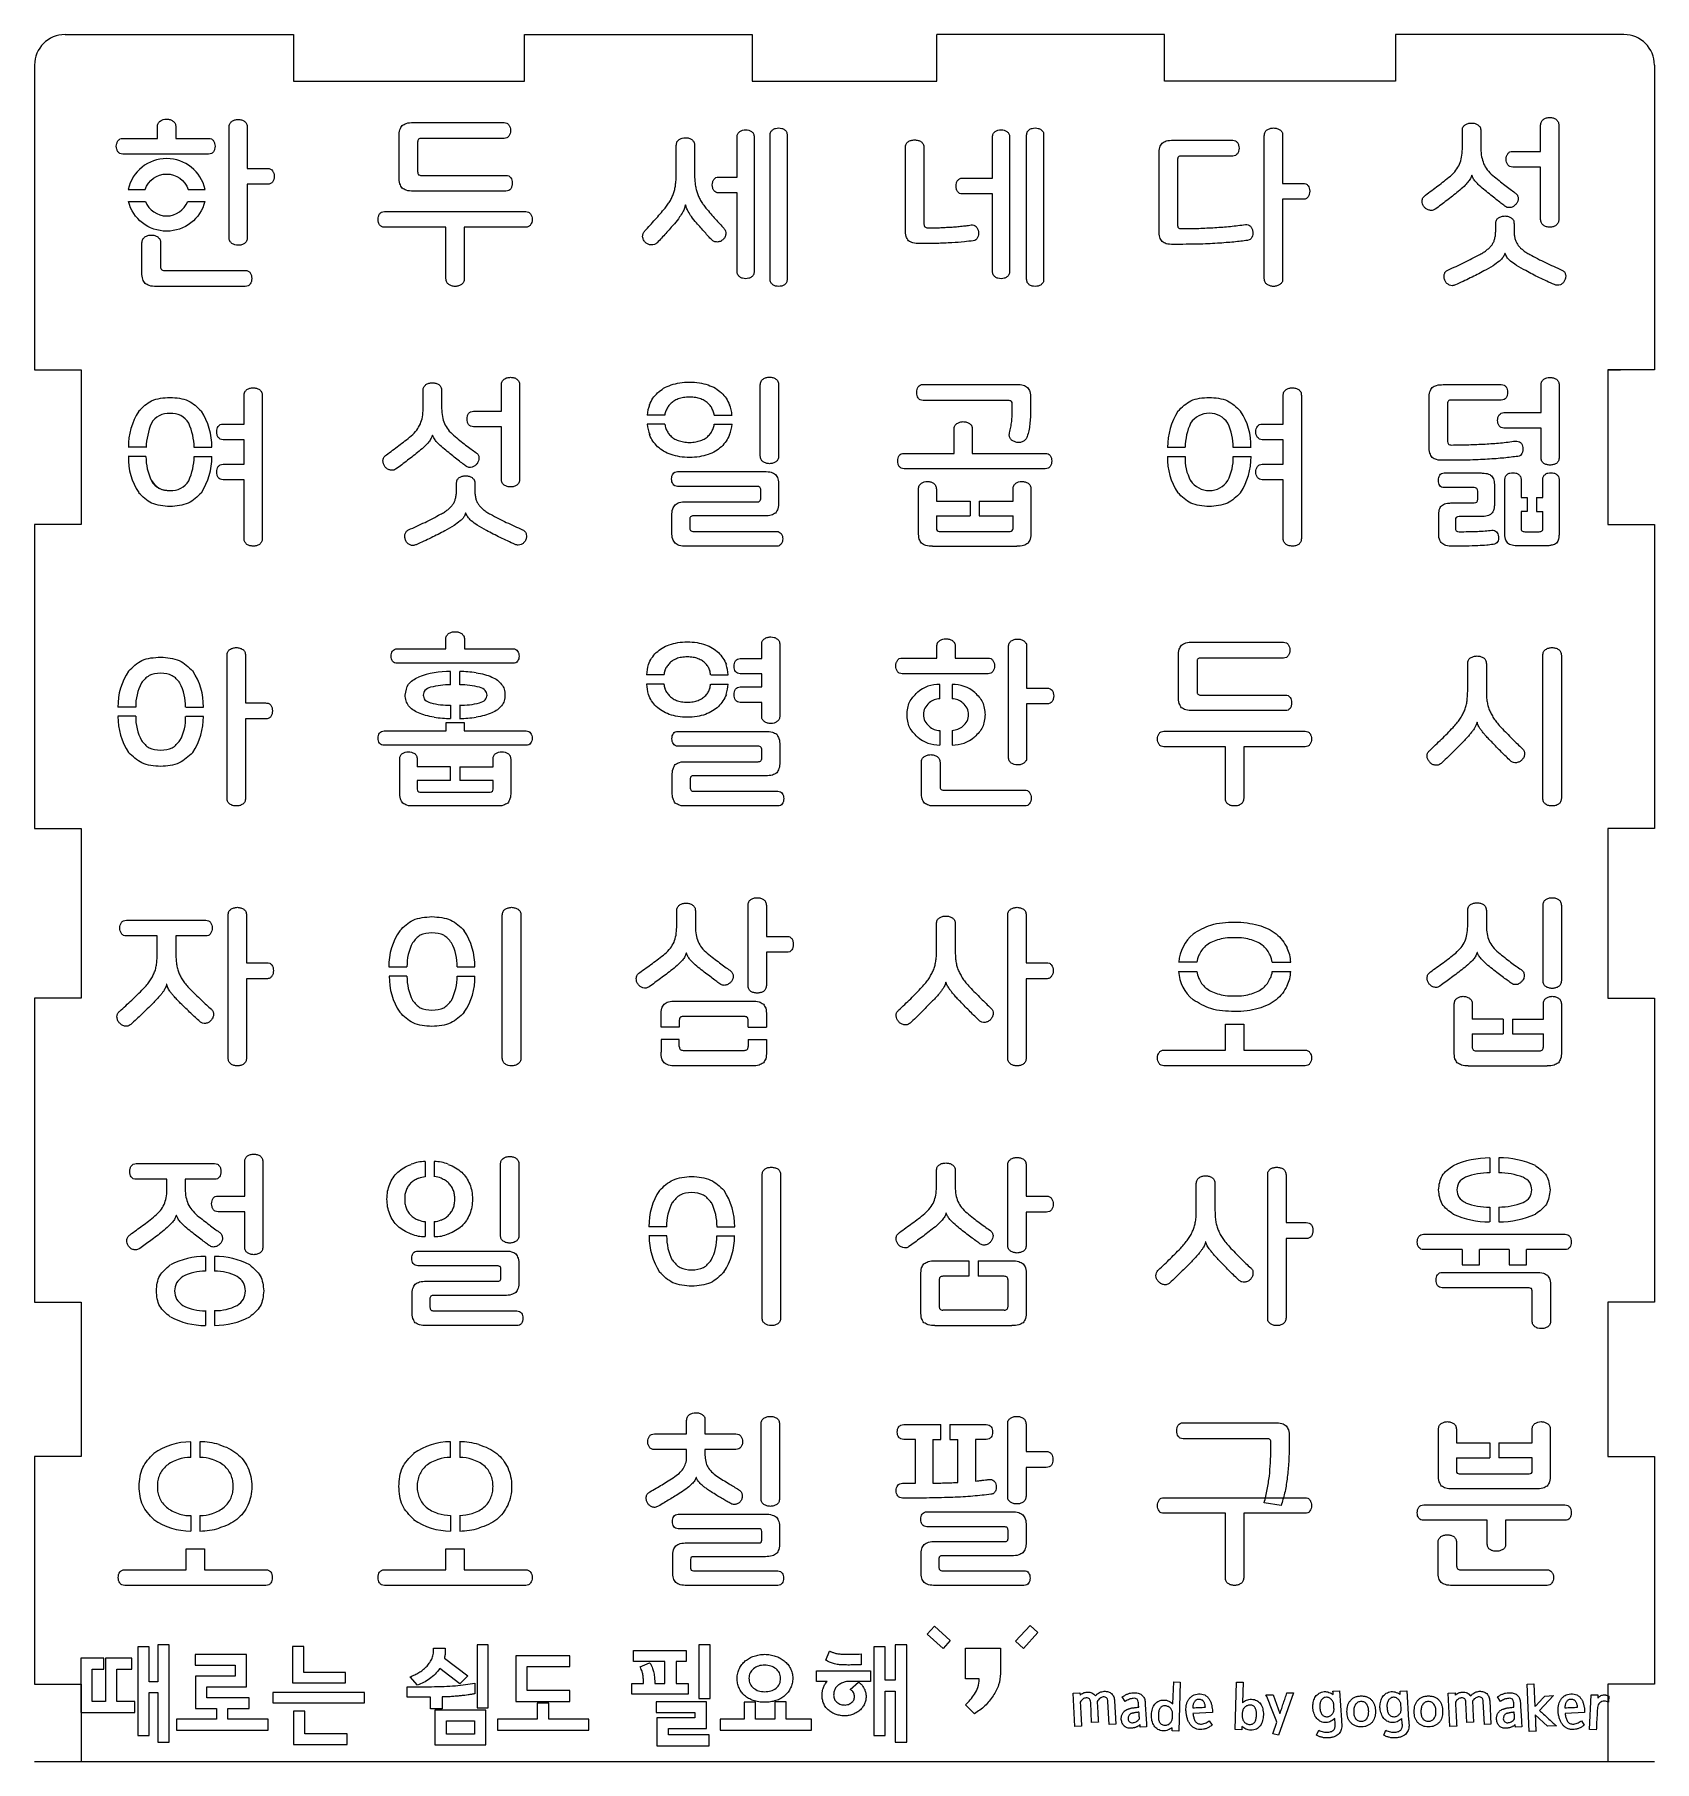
# Model space of a CAD drawing. Header units: millimetres. Extents: x 0 to 106, y 0 to 113.
import ezdxf

# ---------------------------------------------------------------- set-up
doc = ezdxf.new("R2010")
doc.units = ezdxf.units.MM
doc.layers.get('0').update_dxf_attribs({"linetype": 'CONTINUOUS'})

msp = doc.modelspace()

# ---------------------------------------------------------------- linework, layer by layer
for p, q in [((2, 113), (16.95, 113)), ((16.95, 113), (16.95, 109.95)), ((32.05, 109.95), (32.05, 113)), ((32.05, 113), (46.95, 113)), ((46.95, 113), (46.95, 109.95)), ((73.95, 113), (59.05, 113)), ((59.05, 109.95), (59.05, 113)), ((73.95, 109.95), (73.95, 113)), ((104, 113), (89.05, 113)), ((89.05, 113), (89.05, 109.95)), ((0, 111), (0, 91.05)), ((106, 111), (106, 91.05)), ((16.95, 109.95), (32.05, 109.95)), ((46.95, 109.95), (59.05, 109.95)), ((89.05, 109.95), (73.95, 109.95)), ((8.04, 106.2), (8.04, 106.96)), ((9.24, 106.96), (9.24, 106.2)), ((12.73, 99.71), (12.73, 106.94)), ((13.92, 106.94), (13.92, 104.24)), ((23.86, 103.66), (23.86, 106.34)), ((24.77, 107.24), (30.72, 107.24)), ((45.97, 103.67), (45.97, 106.3)), ((47.09, 106.3), (47.09, 97.49)), ((48.13, 96.99), (48.13, 106.42)), ((49.25, 106.42), (49.25, 96.99)), ((62.69, 103.6), (62.69, 106.3)), ((63.8, 106.3), (63.8, 97.49)), ((64.92, 96.99), (64.92, 106.42)), ((66.03, 106.42), (66.03, 96.99)), ((80.47, 97.02), (80.47, 106.38)), ((81.67, 106.38), (81.67, 103.26)), ((93.43, 105.51), (93.43, 106.71)), ((94.64, 106.71), (94.64, 105.53)), ((98.55, 105.35), (98.55, 107.07)), ((99.74, 107.07), (99.74, 100.9)), ((5.77, 106.2), (8.04, 106.2)), ((11.39, 105.17), (5.77, 105.17)), ((9.24, 106.2), (11.39, 106.2)), ((25.07, 105.96), (25.07, 104.03)), ((30.72, 106.2), (25.32, 106.2)), ((41.99, 103.91), (41.99, 105.75)), ((43.19, 105.75), (43.19, 103.91)), ((56.99, 100.22), (56.99, 105.59)), ((58.2, 105.59), (58.2, 100.6)), ((73.58, 100.17), (73.58, 105.18)), ((74.51, 106.08), (78.4, 106.08)), ((96.73, 105.35), (98.55, 105.35)), ((13.92, 104.24), (15.25, 104.24)), ((74.78, 104.8), (74.78, 100.55)), ((78.4, 105.05), (75.04, 105.05)), ((98.55, 104.33), (96.73, 104.33)), ((98.55, 100.9), (98.55, 104.33)), ((15.25, 103.2), (13.92, 103.2)), ((13.92, 103.2), (13.92, 99.71)), ((25.32, 103.78), (30.84, 103.78)), ((44.77, 103.67), (45.97, 103.67)), ((60.72, 103.6), (62.69, 103.6)), ((81.67, 103.26), (82.99, 103.26)), ((94.05, 103.79), (94.04, 103.79)), ((30.84, 102.76), (24.77, 102.76)), ((42.6, 101.86), (42.59, 101.86)), ((45.97, 102.64), (44.77, 102.64)), ((45.97, 97.49), (45.97, 102.64)), ((62.69, 102.57), (60.72, 102.57)), ((62.69, 97.49), (62.69, 102.57)), ((82.99, 102.22), (81.67, 102.22)), ((81.67, 102.22), (81.67, 97.02)), ((22.9, 101.42), (32.14, 101.42)), ((95.61, 100.18), (95.61, 100.62)), ((96.81, 100.62), (96.81, 100.18)), ((26.92, 100.4), (22.9, 100.4)), ((26.92, 97.02), (26.92, 100.4)), ((32.14, 100.4), (28.12, 100.4)), ((28.12, 100.4), (28.12, 97.02)), ((7.03, 97.42), (7.03, 99.38)), ((8.25, 99.38), (8.25, 97.8)), ((96.22, 98.68), (96.21, 98.68)), ((8.5, 97.56), (13.78, 97.56)), ((13.78, 96.52), (7.96, 96.52)), ((0, 91.05), (3.05, 91.05)), ((3.05, 91.05), (3.05, 80.95)), ((106, 91.05), (102.95, 91.05)), ((102.95, 91.05), (103.77, 91.05)), ((102.95, 91.05), (102.95, 80.95)), ((13.71, 87.51), (13.71, 89.38)), ((14.9, 89.38), (14.9, 80.02)), ((25.43, 88.51), (25.43, 89.71)), ((26.64, 89.71), (26.64, 88.53)), ((30.55, 88.35), (30.55, 90.07)), ((31.74, 90.07), (31.74, 83.9)), ((47.49, 85.42), (47.49, 90.08)), ((48.69, 90.08), (48.69, 85.42)), ((58.14, 90.1), (64.26, 90.1)), ((81.71, 87.51), (81.71, 89.38)), ((82.9, 89.38), (82.9, 80.02)), ((92.18, 90.09), (95.97, 90.09)), ((98.58, 88.26), (98.58, 90.06)), ((99.76, 90.06), (99.76, 85.33)), ((28.73, 88.35), (30.55, 88.35)), ((63.73, 89.06), (58.14, 89.06)), ((63.98, 88.47), (63.98, 88.82)), ((65.18, 89.2), (65.18, 88.44)), ((91.26, 86.04), (91.26, 89.19)), ((92.46, 88.83), (92.46, 86.38)), ((95.97, 89.08), (92.71, 89.08)), ((96.15, 88.26), (98.58, 88.26)), ((12.34, 87.51), (13.71, 87.51)), ((30.55, 87.33), (28.73, 87.33)), ((30.55, 83.9), (30.55, 87.33)), ((41.24, 88.1), (40.08, 88.1)), ((41.24, 87.5), (40.08, 87.5)), ((44.48, 88.1), (45.64, 88.1)), ((44.48, 87.5), (45.64, 87.5)), ((60.18, 85.59), (60.18, 87.18)), ((61.36, 87.18), (61.36, 85.59)), ((80.34, 87.51), (81.71, 87.51)), ((98.58, 87.25), (96.15, 87.25)), ((98.58, 85.33), (98.58, 87.25)), ((7.29, 85.99), (6.13, 85.99)), ((10.44, 85.99), (11.6, 85.99)), ((13.71, 86.49), (12.34, 86.49)), ((13.71, 84.88), (13.71, 86.49)), ((26.05, 86.79), (26.04, 86.79)), ((74.13, 85.99), (75.29, 85.99)), ((78.44, 85.99), (79.6, 85.99)), ((81.71, 86.49), (80.34, 86.49)), ((81.71, 84.88), (81.71, 86.49)), ((7.29, 85.39), (6.13, 85.39)), ((10.44, 85.39), (11.6, 85.39)), ((12.34, 84.88), (13.71, 84.88)), ((56.9, 85.59), (60.18, 85.59)), ((61.36, 85.59), (66.14, 85.59)), ((74.13, 85.39), (75.29, 85.39)), ((78.44, 85.39), (79.6, 85.39)), ((80.34, 84.88), (81.71, 84.88)), ((13.71, 83.86), (12.34, 83.86)), ((13.71, 80.02), (13.71, 83.86)), ((27.61, 83.18), (27.61, 83.62)), ((28.81, 83.62), (28.81, 83.18)), ((42.08, 84.4), (47.77, 84.4)), ((66.14, 84.58), (56.9, 84.58)), ((81.71, 83.86), (80.34, 83.86)), ((81.71, 80.02), (81.71, 83.86)), ((92.25, 84.31), (94.6, 84.31)), ((96.21, 80.44), (96.21, 83.89)), ((97.27, 83.89), (97.27, 82.7)), ((98.7, 82.7), (98.7, 83.89)), ((99.76, 83.89), (99.76, 80.44)), ((47.26, 83.43), (42.08, 83.43)), ((47.52, 82.68), (47.52, 83.19)), ((48.69, 83.5), (48.69, 82.4)), ((57.85, 80.42), (57.85, 83.26)), ((59.01, 83.26), (59.01, 82.47)), ((64.03, 82.47), (64.03, 83.26)), ((65.2, 83.26), (65.2, 80.42)), ((94.2, 83.35), (92.25, 83.35)), ((94.44, 82.59), (94.44, 83.12)), ((95.53, 83.41), (95.53, 82.36)), ((97.27, 82.7), (97.68, 82.7)), ((97.68, 82.7), (97.68, 81.8)), ((98.28, 82.7), (98.28, 81.8)), ((98.28, 82.7), (98.7, 82.7)), ((28.22, 81.68), (28.21, 81.68)), ((41.71, 80.42), (41.71, 81.52)), ((42.63, 82.42), (47.26, 82.42)), ((47.77, 81.5), (43.12, 81.5)), ((59.01, 82.47), (61.22, 82.47)), ((59.01, 81.51), (59.01, 80.68)), ((59.01, 81.51), (61.22, 81.51)), ((61.22, 82.47), (61.22, 81.51)), ((61.82, 82.47), (61.82, 81.51)), ((61.82, 82.47), (64.03, 82.47)), ((61.82, 81.51), (61.9, 81.51)), ((61.9, 81.51), (64.03, 81.51)), ((64.03, 80.68), (64.03, 81.51)), ((91.88, 80.42), (91.88, 81.46)), ((92.8, 82.35), (94.2, 82.35)), ((94.6, 81.46), (93.21, 81.46)), ((97.27, 81.8), (97.27, 80.71)), ((97.68, 81.8), (97.27, 81.8)), ((98.28, 81.8), (98.7, 81.8)), ((98.7, 80.71), (98.7, 81.8)), ((3.05, 80.95), (0, 80.95)), ((0, 80.95), (0, 61.05)), ((42.87, 81.25), (42.87, 80.73)), ((43.12, 80.48), (48.56, 80.48)), ((59.2, 80.49), (63.84, 80.49)), ((92.97, 81.24), (92.97, 80.71)), ((97.52, 80.47), (98.46, 80.47)), ((102.95, 80.95), (106, 80.95)), ((106, 80.95), (106, 61.05)), ((48.56, 79.52), (42.63, 79.52)), ((58.76, 79.52), (64.28, 79.52)), ((98.84, 79.54), (97.14, 79.54)), ((12.6, 63.02), (12.6, 72.38)), ((13.8, 72.38), (13.8, 69.26)), ((23.73, 72.8), (26.91, 72.8)), ((26.91, 72.8), (26.91, 73.42)), ((28.13, 73.42), (28.13, 72.8)), ((28.13, 72.8), (31.31, 72.8)), ((47.58, 72.17), (47.58, 73.08)), ((48.76, 73.08), (48.76, 68.42)), ((59.04, 72.2), (59.04, 72.96)), ((60.24, 72.96), (60.24, 72.2)), ((63.73, 65.71), (63.73, 72.94)), ((64.92, 72.94), (64.92, 70.24)), ((74.86, 69.66), (74.86, 72.34)), ((75.77, 73.24), (81.72, 73.24)), ((98.7, 63.02), (98.7, 72.38)), ((99.91, 72.38), (99.91, 63.02)), ((31.31, 71.86), (23.73, 71.86)), ((27.22, 70.45), (27.22, 71.32)), ((27.82, 70.45), (27.82, 71.32)), ((46.17, 72.17), (47.58, 72.17)), ((56.77, 72.2), (59.04, 72.2)), ((60.24, 72.2), (62.39, 72.2)), ((76.07, 71.96), (76.07, 70.03)), ((81.72, 72.2), (76.32, 72.2)), ((93.78, 70.02), (93.78, 71.83)), ((95, 71.83), (95, 70.02)), ((41.19, 71.1), (40.05, 71.1)), ((41.19, 70.5), (40.05, 70.5)), ((44.25, 71.1), (45.39, 71.1)), ((44.25, 70.5), (45.39, 70.5)), ((47.58, 71.17), (46.17, 71.17)), ((46.17, 70.31), (47.58, 70.31)), ((47.58, 70.31), (47.58, 71.17)), ((62.39, 71.17), (56.77, 71.17)), ((59.24, 69.53), (59.24, 70.48)), ((60.04, 70.48), (60.04, 69.53)), ((64.92, 70.24), (66.25, 70.24)), ((6.62, 68.99), (5.46, 68.99)), ((9.89, 68.99), (9.94, 68.99)), ((9.94, 68.99), (11.05, 68.99)), ((13.8, 69.26), (15.12, 69.26)), ((27.22, 69.11), (27.22, 68.25)), ((27.82, 69.11), (27.82, 68.25)), ((47.58, 69.3), (46.17, 69.3)), ((47.58, 68.42), (47.58, 69.3)), ((66.25, 69.2), (64.92, 69.2)), ((64.92, 69.2), (64.92, 65.71)), ((76.32, 69.78), (81.84, 69.78)), ((6.62, 68.39), (5.46, 68.39)), ((9.89, 68.39), (11.05, 68.39)), ((15.12, 68.22), (13.8, 68.22)), ((13.8, 68.22), (13.8, 63.02)), ((26.93, 67.49), (26.93, 67.99)), ((26.93, 67.99), (28.11, 67.99)), ((28.11, 67.99), (28.11, 67.43)), ((81.84, 68.76), (75.77, 68.76)), ((94.4, 68), (94.39, 68)), ((22.88, 67.43), (26.93, 67.43)), ((26.93, 67.43), (26.93, 67.49)), ((28.11, 67.43), (32.16, 67.43)), ((42.1, 67.4), (47.84, 67.4)), ((59.24, 67.46), (59.24, 66.51)), ((60.04, 67.46), (60.04, 66.51)), ((73.9, 67.42), (83.14, 67.42)), ((32.16, 66.49), (22.88, 66.49)), ((23.9, 63.42), (23.9, 65.6)), ((25.04, 65.6), (25.04, 65.09)), ((30, 65.09), (30, 65.6)), ((31.16, 65.6), (31.16, 63.42)), ((47.34, 66.43), (42.1, 66.43)), ((47.59, 65.68), (47.59, 66.19)), ((48.76, 66.5), (48.76, 65.4)), ((77.92, 66.4), (73.9, 66.4)), ((77.92, 63.02), (77.92, 66.4)), ((83.14, 66.4), (79.12, 66.4)), ((79.12, 66.4), (79.12, 63.02)), ((27.22, 65.09), (25.04, 65.09)), ((27.22, 64.18), (27.22, 65.09)), ((27.82, 65.09), (27.82, 64.18)), ((27.82, 65.09), (30, 65.09)), ((41.73, 63.42), (41.73, 64.52)), ((42.66, 65.42), (47.34, 65.42)), ((47.84, 64.5), (43.15, 64.5)), ((58.03, 63.42), (58.03, 65.38)), ((59.25, 65.38), (59.25, 63.8)), ((25.04, 64.18), (25.04, 63.62)), ((27.22, 64.18), (25.04, 64.18)), ((25.22, 63.43), (29.82, 63.43)), ((30, 64.18), (27.82, 64.18)), ((30, 63.62), (30, 64.18)), ((42.9, 64.25), (42.9, 63.73)), ((43.15, 63.48), (48.63, 63.48)), ((59.5, 63.56), (64.78, 63.56)), ((30.23, 62.52), (24.81, 62.52)), ((48.63, 62.52), (42.66, 62.52)), ((64.78, 62.52), (58.96, 62.52)), ((0, 61.05), (3.05, 61.05)), ((3.05, 61.05), (3.05, 49.95)), ((106, 61.05), (102.95, 61.05)), ((102.95, 61.05), (102.95, 49.95)), ((12.67, 46.02), (12.67, 55.38)), ((13.87, 55.38), (13.87, 52.26)), ((30.61, 46.02), (30.61, 55.38)), ((31.82, 55.38), (31.82, 46.02)), ((42.02, 54.58), (42.02, 55.66)), ((43.24, 55.66), (43.24, 54.6)), ((46.69, 50.78), (46.69, 56.02)), ((47.89, 56.02), (47.89, 53.99)), ((63.69, 46.02), (63.69, 55.38)), ((64.89, 55.38), (64.89, 52.26)), ((93.78, 54.63), (93.78, 55.68)), ((95, 55.68), (95, 54.66)), ((98.71, 51.09), (98.71, 56.02)), ((99.91, 56.02), (99.91, 51.09)), ((6.01, 55.05), (11.21, 55.05)), ((59.02, 53.03), (59.02, 54.82)), ((60.24, 54.82), (60.24, 53.03)), ((8.03, 54.02), (6.01, 54.02)), ((8.03, 52.89), (8.03, 54.02)), ((11.21, 54.02), (9.25, 54.02)), ((9.25, 54.02), (9.25, 52.89)), ((47.89, 53.99), (49.21, 53.99)), ((13.87, 52.26), (15.19, 52.26)), ((23.18, 51.99), (24.37, 51.99)), ((27.65, 51.99), (28.82, 51.99)), ((42.66, 52.88), (42.64, 52.88)), ((49.21, 52.95), (47.89, 52.95)), ((47.89, 52.95), (47.89, 50.78)), ((64.89, 52.26), (66.21, 52.26)), ((76.06, 52.3), (74.86, 52.3)), ((80.98, 52.3), (82.2, 52.3)), ((94.41, 52.94), (94.4, 52.94)), ((8.65, 50.86), (8.64, 50.86)), ((15.19, 51.22), (13.87, 51.22)), ((13.87, 51.22), (13.87, 46.02)), ((24.37, 51.39), (23.2, 51.39)), ((27.65, 51.39), (28.82, 51.39)), ((59.64, 51), (59.63, 51)), ((66.21, 51.22), (64.89, 51.22)), ((64.89, 51.22), (64.89, 46.02)), ((74.86, 51.7), (76.06, 51.7)), ((80.98, 51.7), (82.2, 51.7)), ((3.05, 49.95), (0, 49.95)), ((0, 49.95), (0, 30.05)), ((41.92, 49.76), (46.96, 49.76)), ((102.95, 49.95), (106, 49.95)), ((106, 49.95), (106, 30.05)), ((41, 48.04), (41, 48.86)), ((46.45, 48.75), (42.44, 48.75)), ((47.89, 48.86), (47.89, 48.04)), ((92.9, 46.42), (92.9, 49.58)), ((94.08, 49.58), (94.08, 48.57)), ((98.73, 48.57), (98.73, 49.58)), ((99.91, 49.58), (99.91, 46.42)), ((42.19, 48.04), (41, 48.04)), ((42.19, 48.5), (42.19, 48.04)), ((46.7, 48.04), (46.7, 48.5)), ((46.7, 48.04), (47.89, 48.04)), ((77.92, 46.54), (77.92, 48.24)), ((77.92, 48.24), (79.12, 48.24)), ((79.12, 48.24), (79.12, 46.54)), ((96.1, 48.57), (94.08, 48.57)), ((94.08, 47.61), (94.08, 46.76)), ((94.08, 47.61), (96.1, 47.61)), ((96.1, 48.57), (96.1, 47.61)), ((96.7, 48.57), (96.7, 47.61)), ((96.7, 48.57), (98.73, 48.57)), ((96.7, 47.61), (98.73, 47.61)), ((98.73, 46.76), (98.73, 47.61)), ((42.19, 47.24), (41, 47.24)), ((41, 47.24), (41, 46.42)), ((42.19, 46.78), (42.19, 47.24)), ((42.44, 46.53), (46.45, 46.53)), ((46.7, 47.24), (47.89, 47.24)), ((46.7, 47.24), (46.7, 46.78)), ((47.89, 47.24), (47.89, 46.42)), ((73.9, 46.54), (77.92, 46.54)), ((79.12, 46.54), (83.14, 46.54)), ((94.33, 46.5), (98.48, 46.5)), ((46.96, 45.52), (41.92, 45.52)), ((83.14, 45.52), (73.9, 45.52)), ((93.82, 45.52), (98.98, 45.52)), ((6.66, 39.12), (11.78, 39.12)), ((13.75, 37), (13.75, 39.24)), ((14.94, 39.24), (14.94, 33.66)), ((25.56, 39.25), (25.56, 38.26)), ((26.16, 39.25), (26.16, 38.26)), ((30.49, 34.42), (30.49, 39.08)), ((31.69, 39.08), (31.69, 34.42)), ((59.02, 37.58), (59.02, 38.66)), ((60.24, 38.66), (60.24, 37.6)), ((63.69, 33.78), (63.69, 39.02)), ((64.89, 39.02), (64.89, 36.99)), ((95.22, 39.49), (95.22, 38.51)), ((95.82, 39.49), (95.82, 38.51)), ((8.66, 38.1), (6.66, 38.1)), ((8.66, 37.42), (8.66, 38.1)), ((11.78, 38.1), (9.86, 38.1)), ((9.86, 38.1), (9.86, 37.45)), ((47.61, 29.02), (47.61, 38.38)), ((48.82, 38.38), (48.82, 29.02)), ((76.02, 36.03), (76.02, 37.82)), ((77.24, 37.82), (77.24, 36.03)), ((80.69, 29.02), (80.69, 38.38)), ((81.89, 38.38), (81.89, 35.26)), ((12.02, 37), (13.75, 37)), ((64.89, 36.99), (66.21, 36.99)), ((95.22, 36.27), (95.22, 35.31)), ((95.82, 36.27), (95.82, 35.31)), ((9.29, 35.73), (9.27, 35.73)), ((13.75, 35.97), (12.02, 35.97)), ((13.75, 33.66), (13.75, 35.97)), ((25.56, 35.33), (25.56, 34.34)), ((26.16, 35.33), (26.16, 34.34)), ((59.66, 35.88), (59.64, 35.88)), ((66.21, 35.95), (64.89, 35.95)), ((64.89, 35.95), (64.89, 33.78)), ((81.89, 35.26), (83.21, 35.26)), ((41.37, 34.99), (40.2, 34.99)), ((41.37, 34.39), (40.2, 34.39)), ((44.65, 34.99), (45.82, 34.99)), ((44.65, 34.39), (45.82, 34.39)), ((76.64, 34), (76.63, 34)), ((83.21, 34.22), (81.89, 34.22)), ((81.89, 34.22), (81.89, 29.02)), ((90.89, 34.5), (100.15, 34.5)), ((11.18, 33.05), (11.18, 32.08)), ((11.78, 33.05), (11.78, 32.08)), ((25.08, 33.4), (30.77, 33.4)), ((93.41, 33.5), (90.89, 33.5)), ((93.41, 33.5), (93.41, 32.5)), ((96.49, 33.5), (94.55, 33.5)), ((94.55, 32.5), (94.55, 33.5)), ((96.49, 33.5), (96.49, 32.5)), ((100.15, 33.5), (97.63, 33.5)), ((97.63, 32.5), (97.63, 33.5)), ((30.26, 32.43), (25.08, 32.43)), ((30.52, 31.68), (30.52, 32.19)), ((31.69, 32.5), (31.69, 31.4)), ((58, 29.42), (58, 31.86)), ((58.92, 32.76), (61.14, 32.76)), ((61.14, 31.75), (59.44, 31.75)), ((61.14, 32.76), (61.14, 31.75)), ((61.74, 32.76), (61.74, 31.75)), ((61.74, 32.76), (63.96, 32.76)), ((63.45, 31.75), (61.74, 31.75)), ((64.89, 31.86), (64.89, 29.42)), ((92.11, 32), (98.28, 32)), ((93.41, 32.5), (94.55, 32.5)), ((96.49, 32.5), (97.63, 32.5)), ((24.71, 29.42), (24.71, 30.52)), ((25.63, 31.42), (30.26, 31.42)), ((59.19, 31.5), (59.19, 29.78)), ((63.7, 29.78), (63.7, 31.5)), ((97.75, 30.99), (92.11, 30.99)), ((98, 28.82), (98, 30.74)), ((99.2, 31.1), (99.2, 28.82)), ((0, 30.05), (3.05, 30.05)), ((3.05, 30.05), (3.05, 19.95)), ((11.18, 29.5), (11.18, 28.53)), ((11.78, 29.5), (11.78, 28.53)), ((25.87, 30.25), (25.87, 29.73)), ((30.77, 30.5), (26.12, 30.5)), ((26.12, 29.48), (31.56, 29.48)), ((63.45, 29.53), (59.44, 29.53)), ((106, 30.05), (102.95, 30.05)), ((102.95, 30.05), (102.95, 19.95)), ((31.56, 28.52), (25.63, 28.52)), ((58.92, 28.52), (63.96, 28.52)), ((42.67, 21.43), (42.67, 22.32)), ((43.87, 22.32), (43.87, 21.43)), ((47.55, 17.2), (47.55, 22.08)), ((48.75, 22.08), (48.75, 17.2)), ((56.88, 22.04), (59.3, 22.04)), ((59.3, 21.07), (59.3, 22.04)), ((59.9, 22.04), (59.9, 21.07)), ((59.9, 22.04), (62.27, 22.04)), ((63.68, 17.35), (63.68, 22.08)), ((64.88, 22.08), (64.88, 20.28)), ((75.16, 22.16), (81.17, 22.16)), ((91.87, 18.73), (91.87, 21.74)), ((93.04, 21.74), (93.04, 20.86)), ((98, 20.86), (98, 21.74)), ((99.18, 21.74), (99.18, 18.73)), ((10.22, 19.9), (10.22, 20.91)), ((10.82, 20.92), (10.82, 19.9)), ((27.22, 19.9), (27.22, 20.91)), ((27.82, 20.92), (27.82, 19.9)), ((40.56, 21.43), (42.67, 21.43)), ((42.67, 20.41), (40.56, 20.41)), ((42.67, 20.03), (42.67, 20.41)), ((43.87, 21.43), (45.9, 21.43)), ((45.9, 20.41), (43.87, 20.41)), ((43.87, 20.41), (43.87, 20.05)), ((57.64, 21.07), (56.88, 21.07)), ((57.64, 18.2), (57.64, 21.07)), ((58.78, 21.07), (58.78, 18.22)), ((58.78, 21.07), (59.3, 21.07)), ((59.9, 21.07), (60.42, 21.07)), ((60.42, 18.26), (60.42, 21.07)), ((62.27, 21.07), (61.58, 21.07)), ((61.58, 21.07), (61.58, 18.35)), ((80.64, 21.12), (75.16, 21.12)), ((80.9, 20.45), (80.9, 20.87)), ((82.1, 21.26), (82.1, 20.51)), ((93.04, 20.86), (95.22, 20.86)), ((95.22, 20.86), (95.22, 19.87)), ((95.82, 20.86), (95.82, 19.87)), ((95.82, 20.86), (98, 20.86)), ((3.05, 19.95), (0, 19.95)), ((0, 19.95), (0, 5.05)), ((64.88, 20.28), (66.2, 20.28)), ((66.2, 19.24), (64.88, 19.24)), ((64.88, 19.24), (64.88, 17.35)), ((93.04, 19.87), (93.04, 19.01)), ((93.04, 19.87), (95.22, 19.87)), ((98, 19.87), (95.82, 19.87)), ((98, 19.01), (98, 19.87)), ((102.95, 19.95), (106, 19.95)), ((106, 19.95), (106, 5.05)), ((43.31, 18.59), (43.3, 18.59)), ((56.8, 18.2), (57.64, 18.2)), ((93.23, 18.83), (97.81, 18.83)), ((73.9, 17.26), (83.14, 17.26)), ((98.26, 17.83), (92.78, 17.83)), ((10.22, 16.1), (10.22, 15.08)), ((10.82, 16.1), (10.82, 15.08)), ((27.22, 16.1), (27.22, 15.08)), ((27.82, 16.1), (27.82, 15.08)), ((42.12, 16.18), (47.82, 16.18)), ((58.38, 16.33), (63.95, 16.33)), ((77.92, 16.24), (73.9, 16.24)), ((77.92, 12.02), (77.92, 16.24)), ((83.14, 16.24), (79.12, 16.24)), ((79.12, 16.24), (79.12, 12.02)), ((81.57, 16.74), (80.46, 16.93)), ((90.9, 16.79), (100.14, 16.79)), ((47.39, 15.23), (42.12, 15.23)), ((47.58, 14.48), (47.58, 15.05)), ((48.75, 15.28), (48.75, 14.3)), ((63.46, 15.36), (58.38, 15.36)), ((63.71, 14.64), (63.71, 15.12)), ((64.88, 15.43), (64.88, 14.36)), ((95.06, 15.78), (90.9, 15.78)), ((95.06, 14.21), (95.06, 15.78)), ((100.14, 15.78), (96.25, 15.78)), ((96.25, 15.78), (96.25, 14.21)), ((9.92, 12.81), (9.92, 13.91)), ((9.92, 13.91), (11.12, 13.91)), ((11.12, 13.91), (11.12, 12.54)), ((26.92, 12.54), (26.92, 13.91)), ((26.92, 13.91), (28.12, 13.91)), ((28.12, 13.91), (28.12, 12.54)), ((42.69, 14.3), (47.39, 14.3)), ((58.94, 14.39), (63.46, 14.39)), ((91.85, 12.42), (91.85, 14.33)), ((93.05, 14.33), (93.05, 12.79)), ((5.9, 12.54), (9.92, 12.54)), ((9.92, 12.54), (9.92, 12.81)), ((11.12, 12.54), (15.14, 12.54)), ((22.9, 12.54), (26.92, 12.54)), ((28.12, 12.54), (32.14, 12.54)), ((41.76, 12.42), (41.76, 13.4)), ((42.93, 13.22), (42.93, 12.65)), ((47.82, 13.4), (43.11, 13.4)), ((43.11, 12.47), (48.63, 12.47)), ((58.01, 12.42), (58.01, 13.49)), ((59.18, 13.21), (59.18, 12.73)), ((63.95, 13.46), (59.43, 13.46)), ((59.43, 12.48), (64.74, 12.48)), ((93.3, 12.54), (98.98, 12.54)), ((15.14, 11.52), (5.9, 11.52)), ((32.14, 11.52), (22.9, 11.52)), ((48.63, 11.52), (42.69, 11.52)), ((64.74, 11.52), (58.94, 11.52)), ((98.98, 11.52), (92.76, 11.52)), ((26.11, 7.26), (26.11, 7.41)), ((26.11, 7.41), (26.88, 7.41)), ((26.88, 7.41), (26.88, 7.27)), ((39.2, 6.55), (39.2, 7.25)), ((39.2, 7.25), (42.64, 7.25)), ((42.64, 7.25), (42.64, 6.55)), ((51.78, 6.63), (52.01, 7.22)), ((54.08, 7.04), (54.08, 6.33)), ((60.92, 5.4), (60.92, 7.42)), ((60.92, 7.42), (63.2, 7.42)), ((63.2, 7.42), (63.2, 5.76)), ((27.84, 5.08), (26.51, 6.08)), ((26.82, 6.76), (28.35, 5.61)), ((41.24, 6.55), (39.2, 6.55)), ((39.63, 6.19), (40.25, 6.46)), ((41.24, 5.11), (41.24, 6.55)), ((42.64, 6.55), (41.99, 6.55)), ((41.99, 6.55), (41.99, 5.11)), ((51.16, 5.24), (51.16, 5.92)), ((51.16, 5.92), (54.71, 5.92)), ((54.71, 5.92), (54.71, 5.24)), ((0, 5.05), (3.05, 5.05)), ((3.05, 5.05), (3.05, 0)), ((24.38, 4.21), (24.38, 4.89)), ((24.38, 4.89), (25.97, 4.89)), ((25.07, 4.99), (24.59, 5.54)), ((28.35, 5.61), (27.84, 5.08)), ((28.81, 5.13), (28.81, 4.43)), ((39.08, 4.4), (39.08, 5.11)), ((39.08, 5.11), (39.85, 5.11)), ((40.59, 5.11), (41.24, 5.11)), ((41.99, 5.11), (42.77, 5.11)), ((42.77, 5.11), (42.77, 4.4)), ((51.87, 5.24), (51.16, 5.24)), ((54.71, 5.24), (53.34, 5.24)), ((53.36, 4.71), (53.92, 5.19)), ((61.82, 5.4), (60.92, 5.4)), ((74.49, 3.76), (74.54, 5.2)), ((74.54, 5.2), (74.97, 5.18)), ((74.97, 5.18), (74.87, 1.99)), ((78.57, 2.09), (78.65, 5.19)), ((78.65, 5.19), (79.08, 5.19)), ((79.08, 5.19), (79.05, 3.84)), ((84.96, 4.59), (85.39, 4.62)), ((85.39, 4.62), (85.52, 2.71)), ((89.36, 4.59), (89.79, 4.62)), ((89.79, 4.62), (89.91, 2.71)), ((97.67, 5.06), (98.11, 5.07)), ((97.81, 1.96), (97.67, 5.06)), ((98.11, 5.07), (98.17, 3.59)), ((106, 5.05), (102.95, 5.05)), ((102.95, 5.05), (102.95, 0)), ((25.8, 4.21), (24.38, 4.21)), ((25.92, 3.44), (25.92, 4.21)), ((26.67, 3.44), (25.92, 3.44)), ((26.67, 4.22), (26.67, 3.44)), ((42.77, 4.4), (39.08, 4.4)), ((61.5, 3.12), (60.92, 3.7)), ((67.96, 4.47), (68.4, 4.49)), ((68.07, 2.29), (67.96, 4.47)), ((68.4, 4.49), (68.41, 4.33)), ((69.17, 2.55), (69.11, 3.86)), ((70.32, 2.41), (70.24, 3.92)), ((70.67, 3.96), (70.75, 2.43)), ((71.37, 3.92), (71.18, 4.22)), ((80.58, 4.35), (81.05, 4.35)), ((81.05, 4.35), (81.49, 3.13)), ((82.37, 4.49), (81.39, 1.71)), ((81.95, 4.49), (82.37, 4.49)), ((85.03, 3.48), (85.02, 3.71)), ((89.43, 3.48), (89.41, 3.71)), ((92.51, 4.47), (92.95, 4.49)), ((92.62, 2.29), (92.51, 4.47)), ((92.95, 4.49), (92.96, 4.33)), ((93.73, 2.55), (93.66, 3.86)), ((94.87, 2.41), (94.79, 3.92)), ((95.22, 3.96), (95.3, 2.43)), ((95.92, 3.92), (95.73, 4.22)), ((99.4, 4.31), (98.48, 3.34)), ((98.82, 4.28), (99.4, 4.31)), ((101.75, 2.09), (101.86, 4.37)), ((101.86, 4.37), (102.3, 4.35)), ((102.3, 4.35), (102.29, 4.14)), ((103.01, 4.28), (102.99, 3.88)), ((68.51, 2.32), (68.07, 2.29)), ((69.61, 2.57), (69.17, 2.55)), ((70.75, 2.43), (70.32, 2.41)), ((72.35, 2.24), (72.34, 2.41)), ((72.77, 2.26), (72.35, 2.24)), ((77.07, 3.21), (75.8, 3.14)), ((76.87, 2.65), (77.05, 2.38)), ((81.03, 1.81), (81.3, 2.58)), ((85.11, 2.46), (85.08, 2.82)), ((89.5, 2.46), (89.47, 2.82)), ((93.06, 2.32), (92.62, 2.29)), ((94.16, 2.57), (93.73, 2.55)), ((95.3, 2.43), (94.87, 2.41)), ((96.9, 2.24), (96.89, 2.41)), ((97.32, 2.26), (96.9, 2.24)), ((99.01, 2.3), (98.19, 3.05)), ((99.58, 2.33), (99.01, 2.3)), ((101.42, 3.21), (100.15, 3.14)), ((101.22, 2.65), (101.4, 2.38)), ((74.44, 2), (74.45, 2.21)), ((74.87, 1.99), (74.44, 2)), ((79, 2.08), (78.57, 2.09)), ((81.39, 1.71), (81.03, 1.81)), ((83.89, 1.73), (84.03, 2.04)), ((88.29, 1.73), (88.42, 2.04)), ((98.25, 1.98), (97.81, 1.96)), ((102.19, 2.07), (101.75, 2.09)), ((0, 0), (106, 0))]:
    msp.add_line(p, q)
for points in [[(6.13, 102.87), (7.24, 102.87, -0.713793), (10.05, 102.87), (11.16, 102.87, 0.801891)], [(6.14, 102.08), (7.26, 102.08, 0.688893), (10.02, 102.08), (11.15, 102.08, -0.778438)]]:
    msp.add_lwpolyline(points, format="xyb", close=True)
for points in [[(59.45, 7.4), (58.42, 8.34), (58.89, 8.86), (59.92, 7.92)], [(64.2, 7.87), (65.15, 8.9), (65.66, 8.43), (64.72, 7.4)], [(8.07, 1.27), (8.82, 1.27), (8.82, 7.64), (8.07, 7.64), (8.07, 5.22), (7.5, 5.22), (7.5, 7.5), (6.75, 7.5), (6.75, 1.7), (7.5, 1.7), (7.5, 4.52), (8.07, 4.52)], [(9.3, 2.05), (15.28, 2.05), (15.28, 2.76), (12.64, 2.76), (12.64, 3.46), (14.04, 3.46), (14.04, 4.16), (11.27, 4.16), (11.27, 4.89), (13.86, 4.89), (13.86, 7), (10.5, 7), (10.5, 6.3), (13.12, 6.3), (13.12, 5.59), (10.53, 5.59), (10.53, 3.46), (11.9, 3.46), (11.9, 2.76), (9.3, 2.76)], [(16.88, 5.14), (20.34, 5.14), (20.34, 5.82), (17.63, 5.82), (17.63, 7.53), (16.88, 7.53)], [(28.96, 3.51), (29.68, 3.51), (29.68, 7.64), (28.96, 7.64)], [(31.5, 3.93), (35.03, 3.93), (35.03, 4.64), (32.24, 4.64), (32.24, 6.22), (35.03, 6.22), (35.03, 6.92), (31.5, 6.92)], [(43.47, 4.12), (44.21, 4.12), (44.21, 7.64), (43.47, 7.64)], [(56.32, 1.27), (57.08, 1.27), (57.08, 7.64), (56.32, 7.64), (56.32, 5.31), (55.67, 5.31), (55.67, 7.5), (54.92, 7.5), (54.92, 1.7), (55.67, 1.7), (55.67, 4.59), (56.32, 4.59)], [(5.2, 3.21), (6.56, 3.21), (6.56, 3.93), (5.38, 3.93), (5.38, 6.05), (6.36, 6.05), (6.36, 6.76), (4.64, 6.76), (4.64, 3.93), (3.77, 3.93), (3.77, 6.05), (4.54, 6.05), (4.54, 6.76), (3.02, 6.76), (3.02, 3.21)], [(15.6, 3.83), (21.59, 3.83), (21.59, 4.52), (15.6, 4.52)], [(30.3, 2.05), (36.28, 2.05), (36.28, 2.76), (33.66, 2.76), (33.66, 3.81), (32.9, 3.81), (32.9, 2.76), (30.3, 2.76)], [(40.71, 1.03), (44.15, 1.03), (44.15, 1.75), (41.49, 1.75), (41.49, 2.16), (43.98, 2.16), (43.98, 3.91), (40.67, 3.91), (40.67, 3.21), (43.21, 3.21), (43.21, 2.85), (40.71, 2.85)], [(44.86, 2.05), (50.84, 2.05), (50.84, 2.76), (49.19, 2.76), (49.19, 3.91), (48.44, 3.91), (48.44, 2.76), (47.18, 2.76), (47.18, 3.87), (46.43, 3.87), (46.43, 2.76), (44.86, 2.76)], [(16.95, 1.1), (20.46, 1.1), (20.46, 1.81), (17.68, 1.81), (17.68, 3.29), (16.95, 3.29)], [(26.2, 1.08), (29.54, 1.08), (29.54, 3.35), (26.2, 3.35)], [(28.78, 2.65), (28.78, 1.78), (26.96, 1.78), (26.96, 2.65)]]:
    msp.add_lwpolyline(points, close=True)
for centre, radius, start, end in [((2, 111), 2, 90, 180), ((104, 111), 2, 0, 90), ((10.46, 86.03), 4.32, 147.5287, 180.5691), ((8.76, 86.93), 1.28, 85.4579, 150.3627), ((8.97, 86.92), 1.29, 29.8991, 94.746), ((7.32, 86.04), 4.28, -0.6353, 32.8003), ((42.28, 87.93), 2.2, 157.367, 175.5887), ((41.71, 88.12), 0.47, 148.1815, 181.9549), ((42.69, 87.76), 1.82, 10.6267, 19.2369), ((43.75, 88), 1.89, 2.903, 24.1413), ((78.57, 86), 4.43, 147.9535, 180.1444), ((76.87, 86.75), 1.47, 33.8334, 146.1666), ((75.59, 86.11), 4.01, -1.7981, 33.9631), ((12.04, 85.75), 4.75, 157.552, 177.1425), ((6.77, 85.99), 3.67, -0.0784, 25.384), ((42.97, 87.83), 2.9, 186.4487, 200.3618), ((43.09, 87.84), 1.88, 190.4125, 198.9328), ((43.34, 87.65), 1.15, 338.3749, 352.2796), ((43.83, 87.57), 1.81, 335.401, 357.7885), ((79.35, 85.91), 4.06, 155.8521, 178.8423), ((74.95, 86.03), 3.49, -0.7324, 26.038), ((10.23, 85.28), 4.09, 178.4802, 213.422), ((10.96, 85.38), 3.67, 179.9155, 205.3901), ((6.77, 85.38), 3.67, -25.378, 0.0724), ((7.32, 85.34), 4.28, -32.7808, 0.6158), ((78.27, 85.29), 4.14, 178.6582, 213.244), ((78.16, 85.2), 2.87, 176.2843, 209.0212), ((75.16, 85.3), 3.28, -26.9305, 1.6249), ((75.32, 85.34), 4.28, -32.7874, 0.6224), ((8.76, 84.44), 1.28, 209.6373, 274.5421), ((8.97, 84.45), 1.29, 265.2481, 330.1068), ((76.87, 84.63), 1.47, 213.8334, 326.1666), ((9.52, 69.08), 4.06, 146.0008, 181.3098), ((7.07, 69.1), 3.98, -1.5498, 34.5007), ((27.15, 65.42), 5.9, 89.3613, 110.1626), ((27.85, 64.93), 6.39, 80.6128, 90.2811), ((43.83, 70.8), 3.8, 165.0264, 175.4682), ((43.71, 70.8), 2.54, 167.0858, 173.2089), ((41.88, 70.8), 2.38, 7.2316, 13.7635), ((41.7, 70.8), 3.7, 4.6505, 15.3742), ((9.91, 69.05), 3.29, 152.461, 181.023), ((6.64, 69.06), 3.24, -1.2159, 27.7319), ((27.19, 65.33), 5.12, 89.6707, 104.3892), ((27.84, 65.26), 5.19, 75.6417, 90.1732), ((43.83, 70.8), 3.8, 184.5318, 194.9736), ((43.71, 70.8), 2.54, 186.7911, 192.9142), ((41.88, 70.8), 2.38, 346.2365, 352.7684), ((41.7, 70.8), 3.7, 344.6258, 355.3495), ((59.2, 68.27), 2.21, 88.8473, 130.3524), ((60.07, 68.21), 2.27, 50.1893, 90.611), ((27.21, 74.35), 5.24, 255.7793, 270.1609), ((27.85, 74.19), 5.08, 269.6149, 284.4449), ((59.21, 68.58), 0.953, 87.9942, 134.2467), ((60.06, 68.52), 1.01, 46.9351, 90.987), ((9.76, 68.36), 4.3, 179.6868, 213.0026), ((9.86, 68.32), 3.24, 178.7728, 207.7431), ((6.75, 68.29), 3.14, -28.2324, 1.7165), ((6.86, 68.34), 4.19, -33.5938, 0.6429), ((27.18, 74.49), 6.24, 260.4952, 270.3986), ((27.85, 74.61), 6.36, 269.6921, 279.4141), ((59.2, 68.72), 2.21, 229.6095, 271.1909), ((59.2, 68.39), 0.923, 224.5092, 272.4816), ((59.92, 68.81), 1.35, 275.1713, 307.672), ((60.09, 68.7), 2.19, 268.6391, 310.5605), ((27.31, 52.03), 4.13, 145.6908, 180.5723), ((24.52, 52.01), 4.3, -0.2751, 33.143), ((27.58, 52.07), 3.21, 152.1157, 181.4732), ((24.27, 52.03), 3.39, -0.6985, 27.1096), ((77.61, 52.06), 2.75, 130.7798, 175.1746), ((79.98, 52.23), 2.22, 1.788, 26.7082), ((77.46, 52.16), 1.41, 155.2912, 174.5424), ((79.57, 52.16), 1.42, 5.5059, 24.6605), ((27.36, 51.32), 4.15, 179.0106, 213.5962), ((27.72, 51.34), 3.35, 179.1615, 207.2496), ((24.41, 51.31), 3.24, -27.7284, 1.3173), ((24.76, 51.3), 4.06, -34.1531, 1.2852), ((77.42, 51.83), 2.56, 183.0748, 230.9708), ((77.74, 51.91), 1.7, 187.0803, 203.0861), ((79.82, 51.77), 1.17, 333.2718, 356.5618), ((80.01, 51.76), 2.19, 333.1008, 358.4029), ((25.55, 36.85), 2.4, 89.676, 112.0251), ((26.17, 36.85), 2.4, 68.0102, 90.2888), ((95.19, 33.79), 5.7, 89.6858, 114.4209), ((95.19, 34.21), 4.31, 89.5393, 110.9924), ((95.84, 33.73), 5.77, 65.7246, 90.1687), ((95.85, 34.2), 4.31, 69.017, 90.4513), ((26.52, 33.17), 5.18, 100.6747, 105.7206), ((26.08, 36.91), 1.36, 67.1235, 86.4813), ((44.42, 35.04), 4.22, 146.6794, 180.7138), ((41.54, 35.01), 4.28, -0.3519, 33.2198), ((44.62, 35.06), 3.26, 152.3289, 181.2601), ((41.25, 35.02), 3.41, -0.6019, 27.013), ((95.18, 40.46), 4.19, 248.4867, 270.5662), ((95.84, 40.59), 4.31, 269.752, 291.1952), ((25.72, 36.99), 1.67, 248.9708, 264.634), ((26.15, 36.37), 1.04, 270.5244, 295.8707), ((95.2, 41.08), 5.77, 245.7382, 270.1551), ((95.86, 40.98), 5.67, 269.6228, 294.4839), ((25.54, 36.68), 2.34, 247.6911, 270.6079), ((26.19, 36.65), 2.31, 269.2524, 292.4486), ((44.57, 34.38), 4.36, 179.855, 212.7518), ((44.76, 34.35), 3.4, 179.3489, 207.0622), ((41.28, 34.34), 3.37, -27.1607, 0.7496), ((41.52, 34.37), 4.29, -33.1624, 0.2945), ((11.18, 28.1), 4.95, 89.9381, 117.5833), ((11.79, 28.1), 4.95, 62.4037, 90.0748), ((11.16, 28.89), 3.19, 89.584, 117.099), ((11.82, 28.89), 3.19, 63.1287, 90.62), ((11.15, 32.68), 3.19, 243.1265, 270.6223), ((11.82, 32.68), 3.18, 269.3415, 296.9097), ((11.14, 33.32), 4.79, 241.9566, 270.522), ((11.8, 33.43), 4.9, 269.7862, 297.7352), ((10.19, 16.8), 4.11, 89.6246, 125.4582), ((10.83, 16.71), 4.21, 72.7415, 90.0838), ((27.2, 16.77), 4.15, 89.7849, 125.2979), ((27.82, 16.7), 4.22, 72.7603, 90.065), ((10.21, 17.42), 2.48, 89.79, 108.9996), ((10.83, 17.44), 2.46, 70.9239, 90.2865), ((27.21, 17.41), 2.49, 89.8206, 108.969), ((27.83, 17.42), 2.48, 70.9892, 90.2212), ((10.2, 19.22), 4.14, 234.6658, 270.2515), ((10.14, 18.15), 2.06, 249.0021, 272.2083), ((10.83, 18.56), 2.47, 269.7484, 289.0412), ((27.2, 19.22), 4.14, 234.6756, 270.2416), ((27.19, 18.42), 2.32, 250.3487, 270.8616), ((27.84, 18.49), 2.39, 269.4489, 289.3407), ((10.83, 19.29), 4.21, 269.9263, 287.2484), ((27.83, 19.25), 4.17, 269.8418, 287.3329)]:
    msp.add_arc(centre, radius, start, end)
for points, knots in [([(8.23, 107.34), (8.29, 107.38), (8.42, 107.45), (8.57, 107.46), (8.64, 107.46)], [0, 0, 0, 0, 0.02161302, 0.04356894, 0.04356894, 0.04356894, 0.04356894]), ([(8.64, 107.46), (8.72, 107.46), (8.87, 107.45), (9, 107.38), (9.06, 107.34)], [0, 0, 0, 0, 0.0226991, 0.04417583, 0.04417583, 0.04417583, 0.04417583]), ([(12.91, 107.32), (12.98, 107.35), (13.1, 107.43), (13.25, 107.44), (13.32, 107.44)], [0, 0, 0, 0, 0.02120473, 0.04301202, 0.04301202, 0.04301202, 0.04301202]), ([(13.32, 107.44), (13.4, 107.44), (13.55, 107.43), (13.68, 107.35), (13.74, 107.32)], [0, 0, 0, 0, 0.0226991, 0.04417583, 0.04417583, 0.04417583, 0.04417583]), ([(98.55, 107.07), (98.56, 107.15), (98.57, 107.3), (98.68, 107.4), (98.73, 107.45)], [0, 0, 0, 0, 0.02323983, 0.04387021, 0.04387021, 0.04387021, 0.04387021]), ([(98.73, 107.45), (98.8, 107.49), (98.93, 107.56), (99.08, 107.57), (99.15, 107.57)], [0, 0, 0, 0, 0.02147674, 0.04417583, 0.04417583, 0.04417583, 0.04417583]), ([(99.15, 107.57), (99.23, 107.57), (99.37, 107.56), (99.5, 107.49), (99.56, 107.45)], [0, 0, 0, 0, 0.0218074, 0.04301208, 0.04301208, 0.04301208, 0.04301208]), ([(99.56, 107.45), (99.61, 107.4), (99.72, 107.3), (99.73, 107.15), (99.74, 107.07)], [0, 0, 0, 0, 0.02063034, 0.04387018, 0.04387018, 0.04387018, 0.04387018]), ([(8.04, 106.96), (8.05, 107.04), (8.06, 107.19), (8.17, 107.3), (8.23, 107.34)], [0, 0, 0, 0, 0.02326934, 0.04419693, 0.04419693, 0.04419693, 0.04419693]), ([(9.06, 107.34), (9.11, 107.3), (9.23, 107.19), (9.24, 107.04), (9.24, 106.96)], [0, 0, 0, 0, 0.02063038, 0.04387021, 0.04387021, 0.04387021, 0.04387021]), ([(12.73, 106.94), (12.74, 107.02), (12.75, 107.17), (12.86, 107.27), (12.91, 107.32)], [0, 0, 0, 0, 0.0232398, 0.04387011, 0.04387011, 0.04387011, 0.04387011]), ([(13.74, 107.32), (13.79, 107.27), (13.91, 107.17), (13.92, 107.02), (13.92, 106.94)], [0, 0, 0, 0, 0.02063031, 0.04387011, 0.04387011, 0.04387011, 0.04387011]), ([(23.86, 106.34), (23.86, 106.49), (23.86, 106.74), (24, 106.96), (24.05, 107.04)], [0, 0, 0, 0, 0.043764, 0.07462901, 0.07462901, 0.07462901, 0.07462901]), ([(24.05, 107.04), (24.14, 107.1), (24.36, 107.23), (24.62, 107.24), (24.77, 107.24)], [0, 0, 0, 0, 0.03113073, 0.07578943, 0.07578943, 0.07578943, 0.07578943]), ([(30.72, 107.24), (30.79, 107.23), (30.92, 107.22), (31, 107.13), (31.04, 107.08)], [0, 0, 0, 0, 0.01915126, 0.03667823, 0.03667823, 0.03667823, 0.03667823]), ([(31.04, 106.36), (31, 106.31), (30.92, 106.22), (30.79, 106.21), (30.72, 106.2)], [0, 0, 0, 0, 0.01752691, 0.03667816, 0.03667816, 0.03667816, 0.03667816]), ([(31.04, 107.08), (31.07, 107.03), (31.13, 106.91), (31.14, 106.79), (31.14, 106.72)], [0, 0, 0, 0, 0.01845972, 0.03782826, 0.03782826, 0.03782826, 0.03782826]), ([(31.14, 106.72), (31.14, 106.65), (31.13, 106.53), (31.07, 106.41), (31.04, 106.36)], [0, 0, 0, 0, 0.01936864, 0.03782843, 0.03782843, 0.03782843, 0.03782843]), ([(42.18, 106.13), (42.24, 106.17), (42.37, 106.24), (42.52, 106.25), (42.59, 106.25)], [0, 0, 0, 0, 0.02161299, 0.04356891, 0.04356891, 0.04356891, 0.04356891]), ([(42.59, 106.25), (42.67, 106.25), (42.82, 106.24), (42.95, 106.17), (43.01, 106.13)], [0, 0, 0, 0, 0.02269913, 0.04417584, 0.04417584, 0.04417584, 0.04417584]), ([(45.97, 106.3), (45.98, 106.37), (45.99, 106.52), (46.1, 106.61), (46.15, 106.65)], [0, 0, 0, 0, 0.02129898, 0.04084394, 0.04084394, 0.04084394, 0.04084394]), ([(46.15, 106.65), (46.21, 106.69), (46.33, 106.75), (46.47, 106.76), (46.54, 106.77)], [0, 0, 0, 0, 0.02033473, 0.04108143, 0.04108143, 0.04108143, 0.04108143]), ([(46.54, 106.77), (46.6, 106.76), (46.74, 106.75), (46.86, 106.69), (46.92, 106.65)], [0, 0, 0, 0, 0.01985559, 0.03991869, 0.03991869, 0.03991869, 0.03991869]), ([(46.92, 106.65), (46.97, 106.61), (47.07, 106.52), (47.08, 106.37), (47.09, 106.3)], [0, 0, 0, 0, 0.019545, 0.04084397, 0.04084397, 0.04084397, 0.04084397]), ([(48.13, 106.42), (48.14, 106.49), (48.15, 106.64), (48.26, 106.73), (48.31, 106.77)], [0, 0, 0, 0, 0.02129895, 0.04084386, 0.04084386, 0.04084386, 0.04084386]), ([(48.31, 106.77), (48.37, 106.81), (48.48, 106.87), (48.62, 106.88), (48.69, 106.89)], [0, 0, 0, 0, 0.020063, 0.03991858, 0.03991858, 0.03991858, 0.03991858]), ([(48.69, 106.89), (48.76, 106.88), (48.89, 106.87), (49.02, 106.81), (49.08, 106.77)], [0, 0, 0, 0, 0.0207467, 0.04108154, 0.04108154, 0.04108154, 0.04108154]), ([(49.08, 106.77), (49.13, 106.73), (49.23, 106.64), (49.24, 106.49), (49.25, 106.42)], [0, 0, 0, 0, 0.01954495, 0.04084388, 0.04084388, 0.04084388, 0.04084388]), ([(62.69, 106.3), (62.69, 106.37), (62.7, 106.52), (62.81, 106.61), (62.86, 106.65)], [0, 0, 0, 0, 0.02129898, 0.0408439, 0.0408439, 0.0408439, 0.0408439]), ([(62.86, 106.65), (62.92, 106.69), (63.04, 106.75), (63.18, 106.76), (63.25, 106.77)], [0, 0, 0, 0, 0.02033484, 0.04108154, 0.04108154, 0.04108154, 0.04108154]), ([(63.25, 106.77), (63.32, 106.76), (63.45, 106.75), (63.57, 106.69), (63.63, 106.65)], [0, 0, 0, 0, 0.01985559, 0.03991858, 0.03991858, 0.03991858, 0.03991858]), ([(63.63, 106.65), (63.68, 106.61), (63.78, 106.52), (63.8, 106.37), (63.8, 106.3)], [0, 0, 0, 0, 0.01954496, 0.04084394, 0.04084394, 0.04084394, 0.04084394]), ([(64.92, 106.42), (64.92, 106.49), (64.94, 106.64), (65.04, 106.73), (65.09, 106.77)], [0, 0, 0, 0, 0.02129895, 0.04084386, 0.04084386, 0.04084386, 0.04084386]), ([(65.09, 106.77), (65.15, 106.81), (65.27, 106.87), (65.4, 106.88), (65.47, 106.89)], [0, 0, 0, 0, 0.020063, 0.03991864, 0.03991864, 0.03991864, 0.03991864]), ([(65.47, 106.89), (65.54, 106.88), (65.68, 106.87), (65.8, 106.81), (65.86, 106.77)], [0, 0, 0, 0, 0.0207467, 0.04108148, 0.04108148, 0.04108148, 0.04108148]), ([(65.86, 106.77), (65.91, 106.73), (66.02, 106.64), (66.03, 106.49), (66.03, 106.42)], [0, 0, 0, 0, 0.01954495, 0.04084388, 0.04084388, 0.04084388, 0.04084388]), ([(80.47, 106.38), (80.48, 106.46), (80.49, 106.62), (80.6, 106.72), (80.65, 106.77)], [0, 0, 0, 0, 0.02323986, 0.04387014, 0.04387014, 0.04387014, 0.04387014]), ([(80.65, 106.77), (80.72, 106.8), (80.85, 106.87), (81, 106.88), (81.07, 106.89)], [0, 0, 0, 0, 0.02147674, 0.04417589, 0.04417589, 0.04417589, 0.04417589]), ([(81.07, 106.89), (81.15, 106.88), (81.3, 106.87), (81.43, 106.8), (81.49, 106.77)], [0, 0, 0, 0, 0.02269904, 0.04417577, 0.04417577, 0.04417577, 0.04417577]), ([(81.49, 106.77), (81.54, 106.72), (81.66, 106.62), (81.67, 106.46), (81.67, 106.38)], [0, 0, 0, 0, 0.02063033, 0.04387017, 0.04387017, 0.04387017, 0.04387017]), ([(93.43, 106.71), (93.43, 106.79), (93.44, 106.94), (93.56, 107.04), (93.61, 107.09)], [0, 0, 0, 0, 0.02323984, 0.0438702, 0.0438702, 0.0438702, 0.0438702]), ([(93.61, 107.09), (93.67, 107.13), (93.8, 107.2), (93.95, 107.21), (94.03, 107.21)], [0, 0, 0, 0, 0.02147671, 0.04417584, 0.04417584, 0.04417584, 0.04417584]), ([(94.03, 107.21), (94.11, 107.21), (94.26, 107.2), (94.39, 107.13), (94.45, 107.09)], [0, 0, 0, 0, 0.02284781, 0.04473393, 0.04473393, 0.04473393, 0.04473393]), ([(94.45, 107.09), (94.51, 107.04), (94.62, 106.94), (94.63, 106.79), (94.64, 106.71)], [0, 0, 0, 0, 0.02092759, 0.04419693, 0.04419693, 0.04419693, 0.04419693]), ([(5.35, 105.69), (5.36, 105.75), (5.37, 105.88), (5.43, 105.99), (5.46, 106.05)], [0, 0, 0, 0, 0.01936862, 0.03782836, 0.03782836, 0.03782836, 0.03782836]), ([(5.46, 105.33), (5.43, 105.38), (5.37, 105.5), (5.36, 105.62), (5.35, 105.69)], [0, 0, 0, 0, 0.01845974, 0.03782831, 0.03782831, 0.03782831, 0.03782831]), ([(5.46, 106.05), (5.5, 106.09), (5.58, 106.19), (5.71, 106.2), (5.77, 106.2)], [0, 0, 0, 0, 0.01752692, 0.03667823, 0.03667823, 0.03667823, 0.03667823]), ([(5.77, 105.17), (5.71, 105.18), (5.58, 105.19), (5.5, 105.28), (5.46, 105.33)], [0, 0, 0, 0, 0.0191513, 0.03667824, 0.03667824, 0.03667824, 0.03667824]), ([(11.39, 106.2), (11.46, 106.2), (11.58, 106.19), (11.67, 106.09), (11.71, 106.05)], [0, 0, 0, 0, 0.01915132, 0.03667825, 0.03667825, 0.03667825, 0.03667825]), ([(11.71, 105.33), (11.67, 105.28), (11.58, 105.19), (11.46, 105.18), (11.39, 105.17)], [0, 0, 0, 0, 0.01752695, 0.03667826, 0.03667826, 0.03667826, 0.03667826]), ([(11.71, 106.05), (11.74, 105.99), (11.8, 105.88), (11.81, 105.75), (11.81, 105.69)], [0, 0, 0, 0, 0.01845972, 0.03782835, 0.03782835, 0.03782835, 0.03782835]), ([(11.81, 105.69), (11.81, 105.62), (11.8, 105.5), (11.74, 105.38), (11.71, 105.33)], [0, 0, 0, 0, 0.01936856, 0.03782829, 0.03782829, 0.03782829, 0.03782829]), ([(25.13, 106.15), (25.11, 106.13), (25.07, 106.07), (25.07, 106), (25.07, 105.96)], [0, 0, 0, 0, 0.00839195, 0.01972265, 0.01972265, 0.01972265, 0.01972265]), ([(25.32, 106.2), (25.28, 106.2), (25.21, 106.2), (25.15, 106.17), (25.13, 106.15)], [0, 0, 0, 0, 0.01222479, 0.0208807, 0.0208807, 0.0208807, 0.0208807]), ([(41.99, 105.75), (42, 105.83), (42.01, 105.98), (42.12, 106.08), (42.18, 106.13)], [0, 0, 0, 0, 0.02326933, 0.04419689, 0.04419689, 0.04419689, 0.04419689]), ([(43.01, 106.13), (43.06, 106.08), (43.17, 105.98), (43.18, 105.83), (43.19, 105.75)], [0, 0, 0, 0, 0.02063033, 0.04387015, 0.04387015, 0.04387015, 0.04387015]), ([(56.99, 105.59), (56.99, 105.68), (57, 105.83), (57.11, 105.94), (57.17, 105.99)], [0, 0, 0, 0, 0.02412343, 0.04498153, 0.04498153, 0.04498153, 0.04498153]), ([(57.17, 105.99), (57.23, 106.02), (57.36, 106.09), (57.51, 106.1), (57.59, 106.11)], [0, 0, 0, 0, 0.02147672, 0.04417584, 0.04417584, 0.04417584, 0.04417584]), ([(57.59, 106.11), (57.66, 106.1), (57.81, 106.09), (57.95, 106.02), (58.01, 105.99)], [0, 0, 0, 0, 0.02284781, 0.04473393, 0.04473393, 0.04473393, 0.04473393]), ([(58.01, 105.99), (58.07, 105.94), (58.18, 105.83), (58.19, 105.68), (58.2, 105.59)], [0, 0, 0, 0, 0.02115214, 0.045304, 0.045304, 0.045304, 0.045304]), ([(73.58, 105.18), (73.58, 105.33), (73.59, 105.59), (73.72, 105.8), (73.78, 105.89)], [0, 0, 0, 0, 0.04378072, 0.07485826, 0.07485826, 0.07485826, 0.07485826]), ([(73.78, 105.89), (73.87, 105.95), (74.09, 106.08), (74.35, 106.08), (74.51, 106.08)], [0, 0, 0, 0, 0.03153034, 0.07633818, 0.07633818, 0.07633818, 0.07633818]), ([(78.4, 106.08), (78.46, 106.08), (78.59, 106.07), (78.67, 105.97), (78.71, 105.93)], [0, 0, 0, 0, 0.01915132, 0.03667822, 0.03667822, 0.03667822, 0.03667822]), ([(78.71, 105.2), (78.67, 105.16), (78.59, 105.07), (78.46, 105.06), (78.4, 105.05)], [0, 0, 0, 0, 0.0172298, 0.03635114, 0.03635114, 0.03635114, 0.03635114]), ([(78.71, 105.93), (78.74, 105.87), (78.81, 105.76), (78.81, 105.62), (78.82, 105.56)], [0, 0, 0, 0, 0.01873322, 0.03899434, 0.03899434, 0.03899434, 0.03899434]), ([(78.82, 105.56), (78.81, 105.49), (78.81, 105.37), (78.74, 105.26), (78.71, 105.2)], [0, 0, 0, 0, 0.0192199, 0.03727107, 0.03727107, 0.03727107, 0.03727107]), ([(93.25, 104.52), (93.3, 104.67), (93.41, 104.99), (93.42, 105.33), (93.43, 105.51)], [0, 0, 0, 0, 0.0474125, 0.1011513, 0.1011513, 0.1011513, 0.1011513]), ([(94.64, 105.53), (94.65, 105.35), (94.66, 105.01), (94.77, 104.7), (94.82, 104.55)], [0, 0, 0, 0, 0.0535893, 0.1005706, 0.1005706, 0.1005706, 0.1005706]), ([(96.3, 104.84), (96.3, 104.9), (96.31, 105.03), (96.37, 105.15), (96.4, 105.2)], [0, 0, 0, 0, 0.02011234, 0.03843577, 0.03843577, 0.03843577, 0.03843577]), ([(96.4, 105.2), (96.44, 105.25), (96.53, 105.34), (96.66, 105.35), (96.73, 105.35)], [0, 0, 0, 0, 0.01745809, 0.0374627, 0.0374627, 0.0374627, 0.0374627]), ([(15.25, 104.24), (15.32, 104.23), (15.45, 104.22), (15.54, 104.13), (15.58, 104.09)], [0, 0, 0, 0, 0.02000461, 0.03746269, 0.03746269, 0.03746269, 0.03746269]), ([(15.58, 104.09), (15.61, 104.03), (15.68, 103.92), (15.68, 103.79), (15.69, 103.72)], [0, 0, 0, 0, 0.01832332, 0.03843566, 0.03843566, 0.03843566, 0.03843566]), ([(25.07, 104.03), (25.07, 103.99), (25.07, 103.92), (25.11, 103.86), (25.13, 103.83)], [0, 0, 0, 0, 0.01222476, 0.0208807, 0.0208807, 0.0208807, 0.0208807]), ([(75.04, 105.05), (74.96, 105.04), (74.82, 105.02), (74.79, 104.87), (74.78, 104.8)], [0, 0, 0, 0, 0.01992235, 0.03984468, 0.03984468, 0.03984468, 0.03984468]), ([(92.65, 103.74), (92.78, 103.86), (93.02, 104.09), (93.17, 104.38), (93.25, 104.52)], [0, 0, 0, 0, 0.05187511, 0.09856565, 0.09856565, 0.09856565, 0.09856565]), ([(94.82, 104.55), (94.89, 104.41), (95.05, 104.12), (95.29, 103.9), (95.42, 103.78)], [0, 0, 0, 0, 0.04630513, 0.09807234, 0.09807234, 0.09807234, 0.09807234]), ([(96.4, 104.48), (96.37, 104.54), (96.31, 104.65), (96.3, 104.77), (96.3, 104.84)], [0, 0, 0, 0, 0.01805116, 0.03727101, 0.03727101, 0.03727101, 0.03727101]), ([(96.73, 104.33), (96.66, 104.34), (96.53, 104.34), (96.44, 104.44), (96.4, 104.48)], [0, 0, 0, 0, 0.02000461, 0.0374627, 0.0374627, 0.0374627, 0.0374627]), ([(15.58, 103.35), (15.54, 103.31), (15.45, 103.22), (15.32, 103.21), (15.25, 103.2)], [0, 0, 0, 0, 0.01745807, 0.03746269, 0.03746269, 0.03746269, 0.03746269]), ([(15.69, 103.72), (15.68, 103.65), (15.68, 103.52), (15.61, 103.41), (15.58, 103.35)], [0, 0, 0, 0, 0.02011234, 0.03843566, 0.03843566, 0.03843566, 0.03843566]), ([(24.05, 102.95), (24, 103.04), (23.86, 103.26), (23.86, 103.51), (23.86, 103.66)], [0, 0, 0, 0, 0.03086502, 0.07462906, 0.07462906, 0.07462906, 0.07462906]), ([(24.77, 102.76), (24.62, 102.76), (24.36, 102.76), (24.14, 102.9), (24.05, 102.95)], [0, 0, 0, 0, 0.04465871, 0.0757894, 0.0757894, 0.0757894, 0.0757894]), ([(25.13, 103.83), (25.15, 103.82), (25.21, 103.78), (25.28, 103.78), (25.32, 103.78)], [0, 0, 0, 0, 0.00865593, 0.02088069, 0.02088069, 0.02088069, 0.02088069]), ([(30.84, 103.78), (30.91, 103.78), (31.04, 103.77), (31.12, 103.67), (31.16, 103.63)], [0, 0, 0, 0, 0.01912133, 0.03635111, 0.03635111, 0.03635111, 0.03635111]), ([(31.16, 102.91), (31.12, 102.87), (31.04, 102.77), (30.91, 102.76), (30.84, 102.76)], [0, 0, 0, 0, 0.01722984, 0.03635117, 0.03635117, 0.03635117, 0.03635117]), ([(31.16, 103.63), (31.19, 103.58), (31.25, 103.47), (31.26, 103.34), (31.26, 103.28)], [0, 0, 0, 0, 0.01805113, 0.03727105, 0.03727105, 0.03727105, 0.03727105]), ([(31.26, 103.28), (31.26, 103.21), (31.25, 103.08), (31.19, 102.96), (31.16, 102.91)], [0, 0, 0, 0, 0.02011234, 0.03843564, 0.03843564, 0.03843564, 0.03843564]), ([(41.83, 102.66), (41.86, 102.75), (41.91, 102.94), (41.94, 103.13), (41.95, 103.23)], [0, 0, 0, 0, 0.02866883, 0.05831006, 0.05831006, 0.05831006, 0.05831006]), ([(41.95, 103.23), (41.96, 103.33), (41.99, 103.56), (41.99, 103.79), (41.99, 103.91)], [0, 0, 0, 0, 0.03221337, 0.06852453, 0.06852453, 0.06852453, 0.06852453]), ([(43.19, 103.91), (43.19, 103.79), (43.19, 103.56), (43.22, 103.33), (43.23, 103.23)], [0, 0, 0, 0, 0.03631116, 0.06852453, 0.06852453, 0.06852453, 0.06852453]), ([(43.23, 103.23), (43.24, 103.13), (43.27, 102.94), (43.32, 102.75), (43.35, 102.66)], [0, 0, 0, 0, 0.02966586, 0.05845102, 0.05845102, 0.05845102, 0.05845102]), ([(44.35, 103.16), (44.36, 103.22), (44.36, 103.35), (44.43, 103.47), (44.46, 103.52)], [0, 0, 0, 0, 0.02011231, 0.03843565, 0.03843565, 0.03843565, 0.03843565]), ([(44.46, 102.79), (44.43, 102.84), (44.36, 102.96), (44.36, 103.09), (44.35, 103.16)], [0, 0, 0, 0, 0.01832333, 0.03843565, 0.03843565, 0.03843565, 0.03843565]), ([(44.46, 103.52), (44.5, 103.57), (44.58, 103.66), (44.71, 103.67), (44.77, 103.67)], [0, 0, 0, 0, 0.01722978, 0.03635111, 0.03635111, 0.03635111, 0.03635111]), ([(60.3, 103.08), (60.3, 103.15), (60.31, 103.28), (60.37, 103.4), (60.4, 103.45)], [0, 0, 0, 0, 0.02011231, 0.03843566, 0.03843566, 0.03843566, 0.03843566]), ([(60.4, 102.72), (60.37, 102.78), (60.31, 102.89), (60.3, 103.02), (60.3, 103.08)], [0, 0, 0, 0, 0.01845978, 0.03782837, 0.03782837, 0.03782837, 0.03782837]), ([(60.4, 103.45), (60.44, 103.49), (60.53, 103.59), (60.65, 103.6), (60.72, 103.6)], [0, 0, 0, 0, 0.01722978, 0.03635111, 0.03635111, 0.03635111, 0.03635111]), ([(82.99, 103.26), (83.06, 103.26), (83.2, 103.25), (83.29, 103.16), (83.33, 103.11)], [0, 0, 0, 0, 0.02088925, 0.03857784, 0.03857784, 0.03857784, 0.03857784]), ([(83.33, 103.11), (83.36, 103.06), (83.43, 102.95), (83.43, 102.82), (83.44, 102.75)], [0, 0, 0, 0, 0.01832335, 0.03843566, 0.03843566, 0.03843566, 0.03843566]), ([(91.02, 102.5), (91.15, 102.6), (91.43, 102.79), (91.7, 103), (91.83, 103.1)], [0, 0, 0, 0, 0.0511269, 0.1012871, 0.1012871, 0.1012871, 0.1012871]), ([(91.83, 103.1), (91.97, 103.2), (92.24, 103.41), (92.51, 103.63), (92.65, 103.74)], [0, 0, 0, 0, 0.0508869, 0.1042059, 0.1042059, 0.1042059, 0.1042059]), ([(93.79, 103.34), (93.71, 103.25), (93.52, 103.03), (93.29, 102.84), (93.16, 102.74)], [0, 0, 0, 0, 0.03756891, 0.08750829, 0.08750829, 0.08750829, 0.08750829]), ([(94.04, 103.79), (94.01, 103.72), (93.96, 103.56), (93.85, 103.42), (93.79, 103.34)], [0, 0, 0, 0, 0.02309127, 0.05159051, 0.05159051, 0.05159051, 0.05159051]), ([(94.29, 103.38), (94.23, 103.45), (94.13, 103.58), (94.08, 103.73), (94.05, 103.79)], [0, 0, 0, 0, 0.02675309, 0.04778843, 0.04778843, 0.04778843, 0.04778843]), ([(94.92, 102.8), (94.79, 102.9), (94.56, 103.08), (94.37, 103.29), (94.29, 103.38)], [0, 0, 0, 0, 0.04960852, 0.08589302, 0.08589302, 0.08589302, 0.08589302]), ([(95.42, 103.78), (95.56, 103.67), (95.82, 103.45), (96.08, 103.24), (96.21, 103.14)], [0, 0, 0, 0, 0.0526643, 0.101579, 0.101579, 0.101579, 0.101579]), ([(96.21, 103.14), (96.33, 103.05), (96.55, 102.89), (96.77, 102.73), (96.87, 102.65)], [0, 0, 0, 0, 0.04410102, 0.08232486, 0.08232486, 0.08232486, 0.08232486]), ([(41.26, 101.64), (41.32, 101.73), (41.45, 101.89), (41.55, 102.06), (41.61, 102.14)], [0, 0, 0, 0, 0.03138011, 0.06079733, 0.06079733, 0.06079733, 0.06079733]), ([(41.61, 102.14), (41.65, 102.22), (41.74, 102.39), (41.8, 102.57), (41.83, 102.66)], [0, 0, 0, 0, 0.0283099, 0.05650514, 0.05650514, 0.05650514, 0.05650514]), ([(42.59, 101.86), (42.57, 101.79), (42.53, 101.62), (42.46, 101.47), (42.42, 101.39)], [0, 0, 0, 0, 0.02289156, 0.05062577, 0.05062577, 0.05062577, 0.05062577]), ([(42.78, 101.41), (42.74, 101.49), (42.66, 101.63), (42.62, 101.79), (42.6, 101.86)], [0, 0, 0, 0, 0.0266418, 0.0483799, 0.0483799, 0.0483799, 0.0483799]), ([(43.35, 102.66), (43.38, 102.57), (43.45, 102.39), (43.54, 102.23), (43.58, 102.14)], [0, 0, 0, 0, 0.02830197, 0.05647644, 0.05647644, 0.05647644, 0.05647644]), ([(43.58, 102.14), (43.63, 102.06), (43.74, 101.88), (43.87, 101.73), (43.93, 101.64)], [0, 0, 0, 0, 0.0293364, 0.06117387, 0.06117387, 0.06117387, 0.06117387]), ([(44.77, 102.64), (44.71, 102.64), (44.58, 102.65), (44.5, 102.75), (44.46, 102.79)], [0, 0, 0, 0, 0.01912133, 0.03635113, 0.03635113, 0.03635113, 0.03635113]), ([(60.72, 102.57), (60.65, 102.57), (60.52, 102.58), (60.44, 102.68), (60.4, 102.72)], [0, 0, 0, 0, 0.01915132, 0.03667822, 0.03667822, 0.03667822, 0.03667822]), ([(83.33, 102.38), (83.29, 102.33), (83.2, 102.23), (83.06, 102.22), (82.99, 102.22)], [0, 0, 0, 0, 0.01797805, 0.03889486, 0.03889486, 0.03889486, 0.03889486]), ([(83.44, 102.75), (83.43, 102.68), (83.43, 102.55), (83.36, 102.43), (83.33, 102.38)], [0, 0, 0, 0, 0.02026111, 0.03899434, 0.03899434, 0.03899434, 0.03899434]), ([(90.8, 102.12), (90.81, 102.19), (90.83, 102.34), (90.95, 102.44), (91.02, 102.5)], [0, 0, 0, 0, 0.02124766, 0.04491199, 0.04491199, 0.04491199, 0.04491199]), ([(90.92, 101.73), (90.89, 101.79), (90.81, 101.91), (90.8, 102.05), (90.8, 102.12)], [0, 0, 0, 0, 0.02025892, 0.04132364, 0.04132364, 0.04132364, 0.04132364]), ([(91.25, 101.51), (91.18, 101.53), (91.06, 101.58), (90.96, 101.68), (90.92, 101.73)], [0, 0, 0, 0, 0.02073366, 0.04026019, 0.04026019, 0.04026019, 0.04026019]), ([(92.41, 102.14), (92.28, 102.04), (92.04, 101.85), (91.79, 101.67), (91.66, 101.58)], [0, 0, 0, 0, 0.04668064, 0.09264625, 0.09264625, 0.09264625, 0.09264625]), ([(93.16, 102.74), (93.04, 102.63), (92.79, 102.43), (92.53, 102.23), (92.41, 102.14)], [0, 0, 0, 0, 0.04886691, 0.09651782, 0.09651782, 0.09651782, 0.09651782]), ([(95.64, 102.21), (95.52, 102.31), (95.28, 102.5), (95.04, 102.7), (94.92, 102.8)], [0, 0, 0, 0, 0.04504857, 0.09304897, 0.09304897, 0.09304897, 0.09304897]), ([(96.21, 101.78), (96.13, 101.84), (95.93, 101.98), (95.75, 102.13), (95.64, 102.21)], [0, 0, 0, 0, 0.03213013, 0.07188718, 0.07188718, 0.07188718, 0.07188718]), ([(96.63, 101.69), (96.56, 101.68), (96.41, 101.65), (96.28, 101.73), (96.21, 101.78)], [0, 0, 0, 0, 0.02075426, 0.04424256, 0.04424256, 0.04424256, 0.04424256]), ([(96.96, 101.92), (96.91, 101.87), (96.82, 101.77), (96.7, 101.72), (96.63, 101.69)], [0, 0, 0, 0, 0.0195208, 0.04004828, 0.04004828, 0.04004828, 0.04004828]), ([(96.87, 102.65), (96.93, 102.6), (97.05, 102.51), (97.07, 102.37), (97.08, 102.3)], [0, 0, 0, 0, 0.02227789, 0.04240803, 0.04240803, 0.04240803, 0.04240803]), ([(97.08, 102.3), (97.08, 102.23), (97.07, 102.09), (96.99, 101.98), (96.96, 101.92)], [0, 0, 0, 0, 0.02015257, 0.04049186, 0.04049186, 0.04049186, 0.04049186]), ([(22.48, 100.9), (22.48, 100.97), (22.49, 101.09), (22.55, 101.21), (22.58, 101.26)], [0, 0, 0, 0, 0.01936856, 0.03782836, 0.03782836, 0.03782836, 0.03782836]), ([(22.58, 100.55), (22.55, 100.6), (22.49, 100.71), (22.48, 100.84), (22.48, 100.9)], [0, 0, 0, 0, 0.01805115, 0.03727112, 0.03727112, 0.03727112, 0.03727112]), ([(22.58, 101.26), (22.62, 101.31), (22.71, 101.4), (22.83, 101.41), (22.9, 101.42)], [0, 0, 0, 0, 0.01752689, 0.0366782, 0.0366782, 0.0366782, 0.0366782]), ([(32.14, 101.42), (32.21, 101.41), (32.33, 101.4), (32.42, 101.31), (32.46, 101.26)], [0, 0, 0, 0, 0.01915137, 0.03667823, 0.03667823, 0.03667823, 0.03667823]), ([(32.46, 101.26), (32.49, 101.21), (32.55, 101.09), (32.56, 100.97), (32.56, 100.9)], [0, 0, 0, 0, 0.01845975, 0.03782837, 0.03782837, 0.03782837, 0.03782837]), ([(32.56, 100.9), (32.56, 100.84), (32.55, 100.71), (32.49, 100.6), (32.46, 100.55)], [0, 0, 0, 0, 0.01921991, 0.03727113, 0.03727113, 0.03727113, 0.03727113]), ([(39.94, 100.16), (40.05, 100.28), (40.28, 100.52), (40.5, 100.77), (40.62, 100.89)], [0, 0, 0, 0, 0.0505235, 0.1002172, 0.1002172, 0.1002172, 0.1002172]), ([(40.62, 100.89), (40.73, 101.02), (40.94, 101.26), (41.15, 101.52), (41.26, 101.64)], [0, 0, 0, 0, 0.0493174, 0.09873322, 0.09873322, 0.09873322, 0.09873322]), ([(41.87, 100.62), (41.78, 100.52), (41.59, 100.31), (41.41, 100.1), (41.31, 99.99)], [0, 0, 0, 0, 0.04186744, 0.08415845, 0.08415845, 0.08415845, 0.08415845]), ([(42.42, 101.39), (42.35, 101.28), (42.19, 101.01), (41.99, 100.77), (41.87, 100.62)], [0, 0, 0, 0, 0.03849421, 0.09385418, 0.09385418, 0.09385418, 0.09385418]), ([(43.32, 100.67), (43.2, 100.81), (43.01, 101.04), (42.84, 101.3), (42.78, 101.41)], [0, 0, 0, 0, 0.05441877, 0.09190377, 0.09190377, 0.09190377, 0.09190377]), ([(43.86, 100.06), (43.77, 100.16), (43.59, 100.36), (43.41, 100.57), (43.32, 100.67)], [0, 0, 0, 0, 0.0396378, 0.08122351, 0.08122351, 0.08122351, 0.08122351]), ([(43.93, 101.64), (44.04, 101.52), (44.24, 101.27), (44.45, 101.04), (44.55, 100.92)], [0, 0, 0, 0, 0.04845555, 0.0948948, 0.0948948, 0.0948948, 0.0948948]), ([(44.55, 100.92), (44.65, 100.82), (44.83, 100.62), (45.01, 100.42), (45.1, 100.32)], [0, 0, 0, 0, 0.04300395, 0.08112435, 0.08112435, 0.08112435, 0.08112435]), ([(58.2, 100.6), (58.21, 100.53), (58.23, 100.38), (58.38, 100.36), (58.45, 100.35)], [0, 0, 0, 0, 0.01992233, 0.03984468, 0.03984468, 0.03984468, 0.03984468]), ([(91.66, 101.58), (91.6, 101.54), (91.47, 101.47), (91.32, 101.49), (91.25, 101.51)], [0, 0, 0, 0, 0.02249498, 0.04338865, 0.04338865, 0.04338865, 0.04338865]), ([(95.61, 100.62), (95.62, 100.7), (95.63, 100.86), (95.74, 100.96), (95.79, 101.01)], [0, 0, 0, 0, 0.02323981, 0.04387009, 0.04387009, 0.04387009, 0.04387009]), ([(95.79, 101.01), (95.86, 101.04), (95.99, 101.11), (96.14, 101.12), (96.21, 101.13)], [0, 0, 0, 0, 0.02147675, 0.04417585, 0.04417585, 0.04417585, 0.04417585]), ([(96.21, 101.13), (96.29, 101.12), (96.44, 101.11), (96.57, 101.04), (96.63, 101.01)], [0, 0, 0, 0, 0.02269909, 0.04417587, 0.04417587, 0.04417587, 0.04417587]), ([(96.63, 101.01), (96.68, 100.96), (96.8, 100.86), (96.81, 100.7), (96.81, 100.62)], [0, 0, 0, 0, 0.02063028, 0.04387009, 0.04387009, 0.04387009, 0.04387009]), ([(98.73, 100.52), (98.68, 100.56), (98.57, 100.67), (98.56, 100.82), (98.55, 100.9)], [0, 0, 0, 0, 0.02063028, 0.04387009, 0.04387009, 0.04387009, 0.04387009]), ([(99.74, 100.9), (99.73, 100.82), (99.72, 100.67), (99.61, 100.56), (99.56, 100.52)], [0, 0, 0, 0, 0.0232398, 0.04387011, 0.04387011, 0.04387011, 0.04387011]), ([(7.03, 99.38), (7.04, 99.46), (7.05, 99.61), (7.17, 99.71), (7.22, 99.76)], [0, 0, 0, 0, 0.02326932, 0.0441969, 0.0441969, 0.0441969, 0.0441969]), ([(7.22, 99.76), (7.29, 99.79), (7.42, 99.87), (7.57, 99.88), (7.65, 99.88)], [0, 0, 0, 0, 0.02188612, 0.04473392, 0.04473392, 0.04473392, 0.04473392]), ([(7.65, 99.88), (7.72, 99.88), (7.87, 99.87), (8, 99.79), (8.06, 99.76)], [0, 0, 0, 0, 0.02195593, 0.04356896, 0.04356896, 0.04356896, 0.04356896]), ([(8.06, 99.76), (8.11, 99.71), (8.23, 99.61), (8.24, 99.46), (8.25, 99.38)], [0, 0, 0, 0, 0.02092757, 0.04419688, 0.04419688, 0.04419688, 0.04419688]), ([(12.91, 99.33), (12.86, 99.38), (12.75, 99.48), (12.74, 99.63), (12.73, 99.71)], [0, 0, 0, 0, 0.02063032, 0.04387013, 0.04387013, 0.04387013, 0.04387013]), ([(13.92, 99.71), (13.92, 99.63), (13.91, 99.48), (13.79, 99.38), (13.74, 99.33)], [0, 0, 0, 0, 0.02323981, 0.04387013, 0.04387013, 0.04387013, 0.04387013]), ([(22.9, 100.4), (22.83, 100.4), (22.71, 100.41), (22.62, 100.5), (22.58, 100.55)], [0, 0, 0, 0, 0.01912131, 0.0363511, 0.0363511, 0.0363511, 0.0363511]), ([(32.46, 100.55), (32.42, 100.5), (32.33, 100.41), (32.21, 100.4), (32.14, 100.4)], [0, 0, 0, 0, 0.01722984, 0.03635111, 0.03635111, 0.03635111, 0.03635111]), ([(39.79, 99.77), (39.79, 99.84), (39.8, 99.99), (39.89, 100.1), (39.94, 100.16)], [0, 0, 0, 0, 0.02098762, 0.04274592, 0.04274592, 0.04274592, 0.04274592]), ([(39.99, 99.38), (39.94, 99.43), (39.84, 99.55), (39.81, 99.69), (39.79, 99.77)], [0, 0, 0, 0, 0.02244241, 0.04413861, 0.04413861, 0.04413861, 0.04413861]), ([(41.31, 99.99), (41.22, 99.89), (41.03, 99.68), (40.84, 99.48), (40.74, 99.38)], [0, 0, 0, 0, 0.04226755, 0.08407693, 0.08407693, 0.08407693, 0.08407693]), ([(44.29, 99.58), (44.23, 99.65), (44.08, 99.81), (43.94, 99.97), (43.86, 100.06)], [0, 0, 0, 0, 0.02940341, 0.06498126, 0.06498126, 0.06498126, 0.06498126]), ([(44.68, 99.42), (44.61, 99.43), (44.46, 99.44), (44.35, 99.53), (44.29, 99.58)], [0, 0, 0, 0, 0.02066518, 0.04246631, 0.04246631, 0.04246631, 0.04246631]), ([(45.04, 99.57), (44.99, 99.53), (44.88, 99.45), (44.75, 99.43), (44.68, 99.42)], [0, 0, 0, 0, 0.01914369, 0.03938424, 0.03938424, 0.03938424, 0.03938424]), ([(45.23, 99.93), (45.22, 99.86), (45.19, 99.72), (45.09, 99.62), (45.04, 99.57)], [0, 0, 0, 0, 0.02112019, 0.04213359, 0.04213359, 0.04213359, 0.04213359]), ([(45.1, 100.32), (45.14, 100.27), (45.23, 100.15), (45.23, 100.01), (45.23, 99.93)], [0, 0, 0, 0, 0.02127515, 0.04223064, 0.04223064, 0.04223064, 0.04223064]), ([(57.18, 99.51), (57.13, 99.6), (56.99, 99.81), (56.99, 100.07), (56.99, 100.22)], [0, 0, 0, 0, 0.03107752, 0.07485826, 0.07485826, 0.07485826, 0.07485826]), ([(57.91, 99.32), (57.76, 99.32), (57.5, 99.32), (57.28, 99.45), (57.18, 99.51)], [0, 0, 0, 0, 0.04480784, 0.07633819, 0.07633819, 0.07633819, 0.07633819]), ([(58.45, 100.35), (58.56, 100.35), (58.78, 100.35), (59, 100.36), (59.12, 100.36)], [0, 0, 0, 0, 0.03165141, 0.06661302, 0.06661302, 0.06661302, 0.06661302]), ([(59.12, 100.36), (59.24, 100.36), (59.49, 100.37), (59.74, 100.39), (59.86, 100.4)], [0, 0, 0, 0, 0.03693046, 0.07448921, 0.07448921, 0.07448921, 0.07448921]), ([(59.86, 100.4), (59.99, 100.4), (60.23, 100.42), (60.48, 100.44), (60.6, 100.46)], [0, 0, 0, 0, 0.0375971, 0.07464435, 0.07464435, 0.07464435, 0.07464435]), ([(61.43, 99.51), (61.23, 99.48), (60.77, 99.42), (60.3, 99.39), (60.03, 99.38)], [0, 0, 0, 0, 0.0586076, 0.1398523, 0.1398523, 0.1398523, 0.1398523]), ([(60.6, 100.46), (60.72, 100.47), (60.95, 100.49), (61.17, 100.52), (61.28, 100.54)], [0, 0, 0, 0, 0.0354651, 0.06832471, 0.06832471, 0.06832471, 0.06832471]), ([(61.28, 100.54), (61.35, 100.54), (61.47, 100.55), (61.57, 100.47), (61.61, 100.44)], [0, 0, 0, 0, 0.01849934, 0.03552946, 0.03552946, 0.03552946, 0.03552946]), ([(61.71, 99.71), (61.68, 99.66), (61.61, 99.56), (61.49, 99.52), (61.43, 99.51)], [0, 0, 0, 0, 0.01738254, 0.03596134, 0.03596134, 0.03596134, 0.03596134]), ([(61.61, 100.44), (61.65, 100.39), (61.73, 100.29), (61.75, 100.16), (61.76, 100.1)], [0, 0, 0, 0, 0.01793109, 0.03790424, 0.03790424, 0.03790424, 0.03790424]), ([(61.76, 100.1), (61.77, 100.03), (61.77, 99.9), (61.73, 99.77), (61.71, 99.71)], [0, 0, 0, 0, 0.02040054, 0.03915054, 0.03915054, 0.03915054, 0.03915054]), ([(73.78, 99.46), (73.72, 99.55), (73.59, 99.76), (73.58, 100.02), (73.58, 100.17)], [0, 0, 0, 0, 0.03107758, 0.07485825, 0.07485825, 0.07485825, 0.07485825]), ([(74.51, 99.27), (74.35, 99.27), (74.09, 99.27), (73.87, 99.4), (73.78, 99.46)], [0, 0, 0, 0, 0.04480786, 0.0763382, 0.0763382, 0.0763382, 0.0763382]), ([(74.78, 100.55), (74.79, 100.48), (74.82, 100.33), (74.96, 100.31), (75.04, 100.3)], [0, 0, 0, 0, 0.01992238, 0.03984473, 0.03984473, 0.03984473, 0.03984473]), ([(75.04, 100.3), (75.42, 100.3), (76.15, 100.31), (76.89, 100.35), (77.24, 100.37)], [0, 0, 0, 0, 0.1146119, 0.2209272, 0.2209272, 0.2209272, 0.2209272]), ([(77.24, 100.37), (77.58, 100.39), (78.25, 100.44), (78.91, 100.52), (79.24, 100.56)], [0, 0, 0, 0, 0.101137, 0.2002126, 0.2002126, 0.2002126, 0.2002126]), ([(79.38, 99.53), (79.23, 99.51), (78.93, 99.47), (78.63, 99.44), (78.47, 99.42)], [0, 0, 0, 0, 0.04402056, 0.09124679, 0.09124679, 0.09124679, 0.09124679]), ([(79.24, 100.56), (79.3, 100.57), (79.42, 100.57), (79.52, 100.49), (79.57, 100.46)], [0, 0, 0, 0, 0.0185109, 0.03577912, 0.03577912, 0.03577912, 0.03577912]), ([(79.66, 99.73), (79.63, 99.68), (79.56, 99.57), (79.44, 99.55), (79.38, 99.53)], [0, 0, 0, 0, 0.01749927, 0.03581285, 0.03581285, 0.03581285, 0.03581285]), ([(79.57, 100.46), (79.6, 100.41), (79.68, 100.31), (79.7, 100.18), (79.72, 100.12)], [0, 0, 0, 0, 0.01805553, 0.03730297, 0.03730297, 0.03730297, 0.03730297]), ([(79.72, 100.12), (79.72, 100.05), (79.73, 99.92), (79.68, 99.79), (79.66, 99.73)], [0, 0, 0, 0, 0.02055056, 0.03973293, 0.03973293, 0.03973293, 0.03973293]), ([(95.37, 99.24), (95.41, 99.31), (95.49, 99.43), (95.53, 99.58), (95.55, 99.65)], [0, 0, 0, 0, 0.02210301, 0.04501764, 0.04501764, 0.04501764, 0.04501764]), ([(95.55, 99.65), (95.57, 99.73), (95.61, 99.91), (95.61, 100.09), (95.61, 100.18)], [0, 0, 0, 0, 0.02500817, 0.05324807, 0.05324807, 0.05324807, 0.05324807]), ([(96.81, 100.18), (96.81, 100.09), (96.82, 99.91), (96.85, 99.73), (96.87, 99.65)], [0, 0, 0, 0, 0.0282399, 0.05324806, 0.05324806, 0.05324806, 0.05324806]), ([(96.87, 99.65), (96.89, 99.58), (96.94, 99.43), (97.02, 99.31), (97.06, 99.24)], [0, 0, 0, 0, 0.02291469, 0.04501765, 0.04501765, 0.04501765, 0.04501765]), ([(99.15, 100.4), (99.08, 100.4), (98.93, 100.41), (98.8, 100.48), (98.73, 100.52)], [0, 0, 0, 0, 0.02269916, 0.04417588, 0.04417588, 0.04417588, 0.04417588]), ([(99.56, 100.52), (99.5, 100.48), (99.37, 100.41), (99.23, 100.4), (99.15, 100.4)], [0, 0, 0, 0, 0.02120477, 0.04301212, 0.04301212, 0.04301212, 0.04301212]), ([(13.32, 99.21), (13.25, 99.21), (13.1, 99.22), (12.98, 99.29), (12.91, 99.33)], [0, 0, 0, 0, 0.02180734, 0.04301203, 0.04301203, 0.04301203, 0.04301203]), ([(13.74, 99.33), (13.68, 99.29), (13.55, 99.22), (13.4, 99.21), (13.32, 99.21)], [0, 0, 0, 0, 0.02147667, 0.04417583, 0.04417583, 0.04417583, 0.04417583]), ([(40.35, 99.23), (40.28, 99.24), (40.14, 99.25), (40.04, 99.34), (39.99, 99.38)], [0, 0, 0, 0, 0.02092325, 0.03964443, 0.03964443, 0.03964443, 0.03964443]), ([(40.74, 99.38), (40.68, 99.33), (40.57, 99.23), (40.42, 99.23), (40.35, 99.23)], [0, 0, 0, 0, 0.02196616, 0.04345598, 0.04345598, 0.04345598, 0.04345598]), ([(60.03, 99.38), (59.7, 99.36), (59, 99.32), (58.29, 99.32), (57.91, 99.32)], [0, 0, 0, 0, 0.0994019, 0.2125119, 0.2125119, 0.2125119, 0.2125119]), ([(76.1, 99.29), (75.85, 99.28), (75.32, 99.27), (74.79, 99.27), (74.51, 99.27)], [0, 0, 0, 0, 0.0754621, 0.1590133, 0.1590133, 0.1590133, 0.1590133]), ([(77.4, 99.34), (77.19, 99.33), (76.76, 99.3), (76.33, 99.29), (76.1, 99.29)], [0, 0, 0, 0, 0.06203, 0.1303171, 0.1303171, 0.1303171, 0.1303171]), ([(78.47, 99.42), (78.3, 99.41), (77.95, 99.38), (77.59, 99.35), (77.4, 99.34)], [0, 0, 0, 0, 0.0513475, 0.1077326, 0.1077326, 0.1077326, 0.1077326]), ([(93.55, 98.08), (93.72, 98.17), (94.06, 98.34), (94.4, 98.52), (94.57, 98.61)], [0, 0, 0, 0, 0.0574224, 0.1148636, 0.1148636, 0.1148636, 0.1148636]), ([(94.57, 98.61), (94.65, 98.65), (94.82, 98.74), (94.97, 98.86), (95.04, 98.91)], [0, 0, 0, 0, 0.0295637, 0.05615606, 0.05615606, 0.05615606, 0.05615606]), ([(95.04, 98.91), (95.1, 98.96), (95.22, 99.06), (95.32, 99.18), (95.37, 99.24)], [0, 0, 0, 0, 0.02421651, 0.04680237, 0.04680237, 0.04680237, 0.04680237]), ([(96.21, 98.68), (96.18, 98.59), (96.1, 98.4), (95.94, 98.25), (95.85, 98.17)], [0, 0, 0, 0, 0.02750569, 0.0630734, 0.0630734, 0.0630734, 0.0630734]), ([(96.58, 98.18), (96.49, 98.26), (96.34, 98.4), (96.26, 98.6), (96.22, 98.68)], [0, 0, 0, 0, 0.0346009, 0.06177128, 0.06177128, 0.06177128, 0.06177128]), ([(97.06, 99.24), (97.1, 99.18), (97.2, 99.06), (97.32, 98.96), (97.38, 98.91)], [0, 0, 0, 0, 0.0224905, 0.04637447, 0.04637447, 0.04637447, 0.04637447]), ([(97.38, 98.91), (97.45, 98.86), (97.59, 98.74), (97.76, 98.65), (97.84, 98.61)], [0, 0, 0, 0, 0.02622551, 0.05565925, 0.05565925, 0.05565925, 0.05565925]), ([(97.84, 98.61), (98.01, 98.52), (98.35, 98.33), (98.7, 98.16), (98.87, 98.08)], [0, 0, 0, 0, 0.0575736, 0.1153983, 0.1153983, 0.1153983, 0.1153983]), ([(7.23, 96.71), (7.17, 96.8), (7.04, 97.01), (7.03, 97.27), (7.03, 97.42)], [0, 0, 0, 0, 0.03107752, 0.0748582, 0.0748582, 0.0748582, 0.0748582]), ([(8.25, 97.8), (8.25, 97.77), (8.25, 97.7), (8.28, 97.64), (8.3, 97.62)], [0, 0, 0, 0, 0.01133073, 0.01972267, 0.01972267, 0.01972267, 0.01972267]), ([(8.3, 97.62), (8.32, 97.6), (8.38, 97.56), (8.46, 97.56), (8.5, 97.56)], [0, 0, 0, 0, 0.00865598, 0.02088076, 0.02088076, 0.02088076, 0.02088076]), ([(13.78, 97.56), (13.85, 97.56), (13.98, 97.55), (14.07, 97.45), (14.11, 97.41)], [0, 0, 0, 0, 0.02003334, 0.0377847, 0.0377847, 0.0377847, 0.0377847]), ([(14.11, 97.41), (14.14, 97.35), (14.2, 97.24), (14.21, 97.1), (14.21, 97.04)], [0, 0, 0, 0, 0.01873315, 0.03899426, 0.03899426, 0.03899426, 0.03899426]), ([(46.15, 97.14), (46.1, 97.18), (45.99, 97.28), (45.98, 97.42), (45.97, 97.49)], [0, 0, 0, 0, 0.01954494, 0.04084383, 0.04084383, 0.04084383, 0.04084383]), ([(47.09, 97.49), (47.08, 97.42), (47.07, 97.28), (46.97, 97.18), (46.92, 97.14)], [0, 0, 0, 0, 0.0212989, 0.0408438, 0.0408438, 0.0408438, 0.0408438]), ([(62.86, 97.14), (62.81, 97.18), (62.7, 97.28), (62.69, 97.42), (62.69, 97.49)], [0, 0, 0, 0, 0.0195449, 0.04084379, 0.04084379, 0.04084379, 0.04084379]), ([(63.8, 97.49), (63.8, 97.42), (63.78, 97.28), (63.68, 97.18), (63.63, 97.14)], [0, 0, 0, 0, 0.02129889, 0.04084383, 0.04084383, 0.04084383, 0.04084383]), ([(92.3, 96.88), (92.27, 96.95), (92.22, 97.08), (92.23, 97.22), (92.24, 97.29)], [0, 0, 0, 0, 0.02135058, 0.04175283, 0.04175283, 0.04175283, 0.04175283]), ([(92.24, 97.29), (92.26, 97.35), (92.3, 97.48), (92.41, 97.55), (92.47, 97.59)], [0, 0, 0, 0, 0.01922339, 0.03885449, 0.03885449, 0.03885449, 0.03885449]), ([(92.47, 97.59), (92.65, 97.67), (93.02, 97.82), (93.37, 98), (93.55, 98.08)], [0, 0, 0, 0, 0.0603119, 0.1186888, 0.1186888, 0.1186888, 0.1186888]), ([(94.84, 97.53), (94.7, 97.45), (94.4, 97.29), (94.1, 97.14), (93.95, 97.07)], [0, 0, 0, 0, 0.0498619, 0.100643, 0.100643, 0.100643, 0.100643]), ([(95.85, 98.17), (95.72, 98.07), (95.4, 97.82), (95.05, 97.64), (94.84, 97.53)], [0, 0, 0, 0, 0.0498923, 0.119699, 0.119699, 0.119699, 0.119699]), ([(97.58, 97.55), (97.37, 97.66), (97.02, 97.85), (96.71, 98.08), (96.58, 98.18)], [0, 0, 0, 0, 0.0695278, 0.1185267, 0.1185267, 0.1185267, 0.1185267]), ([(98.47, 97.09), (98.32, 97.16), (98.02, 97.31), (97.73, 97.47), (97.58, 97.55)], [0, 0, 0, 0, 0.0507812, 0.100643, 0.100643, 0.100643, 0.100643]), ([(98.87, 98.08), (99.05, 98), (99.4, 97.83), (99.76, 97.67), (99.94, 97.59)], [0, 0, 0, 0, 0.0585126, 0.1181388, 0.1181388, 0.1181388, 0.1181388]), ([(99.94, 97.59), (100, 97.55), (100.12, 97.49), (100.16, 97.36), (100.18, 97.29)], [0, 0, 0, 0, 0.02025003, 0.0391815, 0.0391815, 0.0391815, 0.0391815]), ([(100.18, 97.29), (100.19, 97.23), (100.2, 97.09), (100.15, 96.97), (100.12, 96.9)], [0, 0, 0, 0, 0.01965227, 0.04000207, 0.04000207, 0.04000207, 0.04000207]), ([(7.96, 96.52), (7.8, 96.52), (7.54, 96.52), (7.32, 96.66), (7.23, 96.71)], [0, 0, 0, 0, 0.04480784, 0.07633824, 0.07633824, 0.07633824, 0.07633824]), ([(14.11, 96.68), (14.07, 96.63), (13.98, 96.53), (13.85, 96.52), (13.78, 96.52)], [0, 0, 0, 0, 0.01775144, 0.03778477, 0.03778477, 0.03778477, 0.03778477]), ([(14.21, 97.04), (14.21, 96.97), (14.2, 96.84), (14.14, 96.73), (14.11, 96.68)], [0, 0, 0, 0, 0.01936868, 0.03782835, 0.03782835, 0.03782835, 0.03782835]), ([(27.1, 96.64), (27.05, 96.69), (26.94, 96.79), (26.93, 96.94), (26.92, 97.02)], [0, 0, 0, 0, 0.02063028, 0.04387008, 0.04387008, 0.04387008, 0.04387008]), ([(27.52, 96.52), (27.44, 96.52), (27.29, 96.53), (27.16, 96.61), (27.1, 96.64)], [0, 0, 0, 0, 0.0226991, 0.04417582, 0.04417582, 0.04417582, 0.04417582]), ([(27.94, 96.64), (27.88, 96.61), (27.75, 96.53), (27.6, 96.52), (27.52, 96.52)], [0, 0, 0, 0, 0.02147672, 0.04417582, 0.04417582, 0.04417582, 0.04417582]), ([(28.12, 97.02), (28.11, 96.94), (28.1, 96.79), (27.99, 96.69), (27.94, 96.64)], [0, 0, 0, 0, 0.0232398, 0.04387011, 0.04387011, 0.04387011, 0.04387011]), ([(46.54, 97.02), (46.47, 97.03), (46.33, 97.04), (46.21, 97.1), (46.15, 97.14)], [0, 0, 0, 0, 0.02074671, 0.04108146, 0.04108146, 0.04108146, 0.04108146]), ([(46.92, 97.14), (46.86, 97.1), (46.74, 97.04), (46.6, 97.03), (46.54, 97.02)], [0, 0, 0, 0, 0.02006302, 0.03991873, 0.03991873, 0.03991873, 0.03991873]), ([(48.31, 96.63), (48.26, 96.68), (48.15, 96.77), (48.14, 96.91), (48.13, 96.99)], [0, 0, 0, 0, 0.01954507, 0.04084395, 0.04084395, 0.04084395, 0.04084395]), ([(48.69, 96.52), (48.62, 96.52), (48.48, 96.53), (48.37, 96.6), (48.31, 96.63)], [0, 0, 0, 0, 0.01985558, 0.0399186, 0.0399186, 0.0399186, 0.0399186]), ([(49.08, 96.63), (49.02, 96.6), (48.89, 96.53), (48.76, 96.52), (48.69, 96.52)], [0, 0, 0, 0, 0.02033481, 0.04108152, 0.04108152, 0.04108152, 0.04108152]), ([(49.25, 96.99), (49.24, 96.91), (49.23, 96.77), (49.13, 96.68), (49.08, 96.63)], [0, 0, 0, 0, 0.02129901, 0.04084395, 0.04084395, 0.04084395, 0.04084395]), ([(63.25, 97.02), (63.18, 97.03), (63.04, 97.04), (62.92, 97.1), (62.86, 97.14)], [0, 0, 0, 0, 0.02074671, 0.04108157, 0.04108157, 0.04108157, 0.04108157]), ([(63.63, 97.14), (63.57, 97.1), (63.45, 97.04), (63.32, 97.03), (63.25, 97.02)], [0, 0, 0, 0, 0.02006302, 0.03991862, 0.03991862, 0.03991862, 0.03991862]), ([(65.09, 96.63), (65.04, 96.68), (64.94, 96.77), (64.92, 96.91), (64.92, 96.99)], [0, 0, 0, 0, 0.01954507, 0.04084395, 0.04084395, 0.04084395, 0.04084395]), ([(65.47, 96.52), (65.4, 96.52), (65.27, 96.53), (65.15, 96.6), (65.09, 96.63)], [0, 0, 0, 0, 0.01985564, 0.03991866, 0.03991866, 0.03991866, 0.03991866]), ([(65.86, 96.63), (65.8, 96.6), (65.68, 96.53), (65.54, 96.52), (65.47, 96.52)], [0, 0, 0, 0, 0.02033481, 0.04108146, 0.04108146, 0.04108146, 0.04108146]), ([(66.03, 96.99), (66.03, 96.91), (66.02, 96.77), (65.91, 96.68), (65.86, 96.63)], [0, 0, 0, 0, 0.02129901, 0.04084395, 0.04084395, 0.04084395, 0.04084395]), ([(80.65, 96.64), (80.6, 96.69), (80.49, 96.79), (80.48, 96.94), (80.47, 97.02)], [0, 0, 0, 0, 0.02063028, 0.04387009, 0.04387009, 0.04387009, 0.04387009]), ([(81.07, 96.52), (81, 96.52), (80.85, 96.53), (80.72, 96.61), (80.65, 96.64)], [0, 0, 0, 0, 0.02269914, 0.04417592, 0.04417592, 0.04417592, 0.04417592]), ([(81.49, 96.64), (81.43, 96.61), (81.3, 96.53), (81.15, 96.52), (81.07, 96.52)], [0, 0, 0, 0, 0.02147667, 0.04417577, 0.04417577, 0.04417577, 0.04417577]), ([(81.67, 97.02), (81.67, 96.94), (81.66, 96.79), (81.54, 96.69), (81.49, 96.64)], [0, 0, 0, 0, 0.02323981, 0.04387009, 0.04387009, 0.04387009, 0.04387009]), ([(92.58, 96.6), (92.52, 96.64), (92.4, 96.7), (92.33, 96.82), (92.3, 96.88)], [0, 0, 0, 0, 0.01939127, 0.03961848, 0.03961848, 0.03961848, 0.03961848]), ([(92.97, 96.62), (92.9, 96.59), (92.77, 96.54), (92.64, 96.58), (92.58, 96.6)], [0, 0, 0, 0, 0.02131902, 0.0406172, 0.0406172, 0.0406172, 0.0406172]), ([(93.95, 97.07), (93.79, 96.99), (93.47, 96.84), (93.14, 96.69), (92.97, 96.62)], [0, 0, 0, 0, 0.0525407, 0.1076596, 0.1076596, 0.1076596, 0.1076596]), ([(99.45, 96.64), (99.28, 96.71), (98.96, 96.86), (98.63, 97.01), (98.47, 97.09)], [0, 0, 0, 0, 0.0551188, 0.1076595, 0.1076595, 0.1076595, 0.1076595]), ([(99.85, 96.63), (99.78, 96.61), (99.65, 96.57), (99.52, 96.61), (99.45, 96.64)], [0, 0, 0, 0, 0.01929823, 0.04061722, 0.04061722, 0.04061722, 0.04061722]), ([(100.12, 96.9), (100.09, 96.84), (100.02, 96.73), (99.9, 96.66), (99.85, 96.63)], [0, 0, 0, 0, 0.02022719, 0.0396184, 0.0396184, 0.0396184, 0.0396184]), ([(30.55, 90.07), (30.56, 90.15), (30.57, 90.3), (30.68, 90.4), (30.73, 90.45)], [0, 0, 0, 0, 0.02323983, 0.04387021, 0.04387021, 0.04387021, 0.04387021]), ([(30.73, 90.45), (30.8, 90.49), (30.93, 90.56), (31.08, 90.57), (31.15, 90.57)], [0, 0, 0, 0, 0.02147674, 0.04417583, 0.04417583, 0.04417583, 0.04417583]), ([(31.15, 90.57), (31.23, 90.57), (31.37, 90.56), (31.5, 90.49), (31.56, 90.45)], [0, 0, 0, 0, 0.0218074, 0.04301208, 0.04301208, 0.04301208, 0.04301208]), ([(31.56, 90.45), (31.61, 90.4), (31.72, 90.3), (31.73, 90.15), (31.74, 90.07)], [0, 0, 0, 0, 0.02063034, 0.04387018, 0.04387018, 0.04387018, 0.04387018]), ([(47.49, 90.08), (47.5, 90.16), (47.51, 90.31), (47.62, 90.42), (47.67, 90.46)], [0, 0, 0, 0, 0.02323989, 0.04387023, 0.04387023, 0.04387023, 0.04387023]), ([(47.67, 90.46), (47.74, 90.5), (47.87, 90.57), (48.02, 90.58), (48.09, 90.58)], [0, 0, 0, 0, 0.02147668, 0.04417584, 0.04417584, 0.04417584, 0.04417584]), ([(48.09, 90.58), (48.17, 90.58), (48.32, 90.57), (48.45, 90.5), (48.51, 90.46)], [0, 0, 0, 0, 0.02269916, 0.04417584, 0.04417584, 0.04417584, 0.04417584]), ([(48.51, 90.46), (48.56, 90.42), (48.68, 90.31), (48.69, 90.16), (48.69, 90.08)], [0, 0, 0, 0, 0.0206303, 0.0438702, 0.0438702, 0.0438702, 0.0438702]), ([(98.58, 90.06), (98.58, 90.14), (98.59, 90.29), (98.7, 90.39), (98.76, 90.44)], [0, 0, 0, 0, 0.02323981, 0.04387009, 0.04387009, 0.04387009, 0.04387009]), ([(98.76, 90.44), (98.82, 90.47), (98.95, 90.55), (99.09, 90.56), (99.16, 90.56)], [0, 0, 0, 0, 0.02120471, 0.04301206, 0.04301206, 0.04301206, 0.04301206]), ([(99.16, 90.56), (99.24, 90.56), (99.39, 90.55), (99.52, 90.47), (99.58, 90.44)], [0, 0, 0, 0, 0.0226991, 0.04417587, 0.04417587, 0.04417587, 0.04417587]), ([(99.58, 90.44), (99.64, 90.39), (99.75, 90.29), (99.76, 90.14), (99.76, 90.06)], [0, 0, 0, 0, 0.02063028, 0.04387009, 0.04387009, 0.04387009, 0.04387009]), ([(13.71, 89.38), (13.71, 89.46), (13.73, 89.62), (13.84, 89.72), (13.89, 89.77)], [0, 0, 0, 0, 0.02326936, 0.04419689, 0.04419689, 0.04419689, 0.04419689]), ([(13.89, 89.77), (13.96, 89.8), (14.08, 89.87), (14.23, 89.88), (14.3, 89.89)], [0, 0, 0, 0, 0.02134067, 0.04240539, 0.04240539, 0.04240539, 0.04240539]), ([(14.3, 89.89), (14.37, 89.88), (14.52, 89.87), (14.65, 89.8), (14.72, 89.77)], [0, 0, 0, 0, 0.0226991, 0.04417583, 0.04417583, 0.04417583, 0.04417583]), ([(14.72, 89.77), (14.77, 89.72), (14.88, 89.62), (14.89, 89.46), (14.9, 89.38)], [0, 0, 0, 0, 0.02063029, 0.04387014, 0.04387014, 0.04387014, 0.04387014]), ([(25.43, 89.71), (25.43, 89.79), (25.44, 89.94), (25.56, 90.04), (25.61, 90.09)], [0, 0, 0, 0, 0.02323984, 0.0438702, 0.0438702, 0.0438702, 0.0438702]), ([(25.61, 90.09), (25.67, 90.13), (25.8, 90.2), (25.95, 90.21), (26.03, 90.21)], [0, 0, 0, 0, 0.02147671, 0.04417584, 0.04417584, 0.04417584, 0.04417584]), ([(26.03, 90.21), (26.11, 90.21), (26.26, 90.2), (26.39, 90.13), (26.45, 90.09)], [0, 0, 0, 0, 0.02284781, 0.04473393, 0.04473393, 0.04473393, 0.04473393]), ([(26.45, 90.09), (26.51, 90.04), (26.62, 89.94), (26.63, 89.79), (26.64, 89.71)], [0, 0, 0, 0, 0.02092759, 0.04419693, 0.04419693, 0.04419693, 0.04419693]), ([(40.24, 88.78), (40.31, 88.92), (40.44, 89.21), (40.66, 89.44), (40.77, 89.56)], [0, 0, 0, 0, 0.04750622, 0.09475408, 0.09475408, 0.09475408, 0.09475408]), ([(40.77, 89.56), (40.9, 89.66), (41.16, 89.88), (41.48, 90.01), (41.65, 90.07)], [0, 0, 0, 0, 0.04908, 0.1022376, 0.1022376, 0.1022376, 0.1022376]), ([(41.65, 90.07), (41.84, 90.13), (42.23, 90.24), (42.64, 90.25), (42.86, 90.26)], [0, 0, 0, 0, 0.0583908, 0.1230583, 0.1230583, 0.1230583, 0.1230583]), ([(42.86, 89.28), (42.72, 89.27), (42.47, 89.27), (42.23, 89.19), (42.12, 89.16)], [0, 0, 0, 0, 0.04031178, 0.07567619, 0.07567619, 0.07567619, 0.07567619]), ([(42.86, 90.26), (43.08, 90.25), (43.49, 90.24), (43.88, 90.13), (44.07, 90.07)], [0, 0, 0, 0, 0.0646674, 0.1230583, 0.1230583, 0.1230583, 0.1230583]), ([(43.6, 89.16), (43.49, 89.19), (43.25, 89.27), (43, 89.27), (42.86, 89.28)], [0, 0, 0, 0, 0.03536441, 0.07567619, 0.07567619, 0.07567619, 0.07567619]), ([(44.07, 90.07), (44.24, 90.01), (44.56, 89.88), (44.82, 89.66), (44.95, 89.56)], [0, 0, 0, 0, 0.0531576, 0.1022376, 0.1022376, 0.1022376, 0.1022376]), ([(44.95, 89.56), (45.06, 89.44), (45.28, 89.21), (45.41, 88.92), (45.48, 88.78)], [0, 0, 0, 0, 0.04724786, 0.09475408, 0.09475408, 0.09475408, 0.09475408]), ([(57.73, 89.58), (57.73, 89.64), (57.74, 89.78), (57.8, 89.89), (57.82, 89.95)], [0, 0, 0, 0, 0.02024277, 0.03879673, 0.03879673, 0.03879673, 0.03879673]), ([(57.82, 89.22), (57.8, 89.27), (57.74, 89.38), (57.73, 89.51), (57.73, 89.58)], [0, 0, 0, 0, 0.01827789, 0.03762734, 0.03762734, 0.03762734, 0.03762734]), ([(57.82, 89.95), (57.86, 89.99), (57.94, 90.09), (58.07, 90.1), (58.14, 90.1)], [0, 0, 0, 0, 0.01719446, 0.03619892, 0.03619892, 0.03619892, 0.03619892]), ([(64.26, 90.1), (64.41, 90.1), (64.67, 90.1), (64.89, 89.97), (64.98, 89.91)], [0, 0, 0, 0, 0.04480784, 0.07633818, 0.07633818, 0.07633818, 0.07633818]), ([(64.98, 89.91), (65.04, 89.82), (65.18, 89.61), (65.18, 89.35), (65.18, 89.2)], [0, 0, 0, 0, 0.03107749, 0.07485825, 0.07485825, 0.07485825, 0.07485825]), ([(81.71, 89.38), (81.71, 89.46), (81.73, 89.62), (81.84, 89.72), (81.89, 89.77)], [0, 0, 0, 0, 0.02326936, 0.04419689, 0.04419689, 0.04419689, 0.04419689]), ([(81.89, 89.77), (81.96, 89.8), (82.08, 89.87), (82.23, 89.88), (82.3, 89.89)], [0, 0, 0, 0, 0.02134067, 0.04240539, 0.04240539, 0.04240539, 0.04240539]), ([(82.3, 89.89), (82.37, 89.88), (82.52, 89.87), (82.65, 89.8), (82.72, 89.77)], [0, 0, 0, 0, 0.0226991, 0.04417583, 0.04417583, 0.04417583, 0.04417583]), ([(82.72, 89.77), (82.77, 89.72), (82.88, 89.62), (82.89, 89.46), (82.9, 89.38)], [0, 0, 0, 0, 0.02063029, 0.04387014, 0.04387014, 0.04387014, 0.04387014]), ([(91.26, 89.19), (91.26, 89.34), (91.26, 89.6), (91.4, 89.81), (91.45, 89.9)], [0, 0, 0, 0, 0.04378074, 0.07485832, 0.07485832, 0.07485832, 0.07485832]), ([(91.45, 89.9), (91.55, 89.96), (91.77, 90.09), (92.03, 90.09), (92.18, 90.09)], [0, 0, 0, 0, 0.03153033, 0.07633817, 0.07633817, 0.07633817, 0.07633817]), ([(95.97, 90.09), (96.04, 90.09), (96.16, 90.08), (96.25, 89.99), (96.29, 89.94)], [0, 0, 0, 0, 0.01912133, 0.03635111, 0.03635111, 0.03635111, 0.03635111]), ([(96.29, 89.94), (96.32, 89.89), (96.38, 89.78), (96.39, 89.65), (96.39, 89.59)], [0, 0, 0, 0, 0.01805119, 0.03727113, 0.03727113, 0.03727113, 0.03727113]), ([(96.39, 89.59), (96.39, 89.52), (96.38, 89.4), (96.32, 89.29), (96.29, 89.23)], [0, 0, 0, 0, 0.01921991, 0.03727113, 0.03727113, 0.03727113, 0.03727113]), ([(6.81, 88.35), (7.08, 88.62), (7.64, 89.18), (8.44, 89.23), (8.86, 89.26)], [0, 0, 0, 0, 0.1094934, 0.2313455, 0.2313455, 0.2313455, 0.2313455]), ([(8.86, 89.26), (9.28, 89.23), (10.08, 89.18), (10.65, 88.62), (10.92, 88.35)], [0, 0, 0, 0, 0.1219994, 0.2318446, 0.2318446, 0.2318446, 0.2318446]), ([(25.25, 87.52), (25.3, 87.67), (25.41, 87.99), (25.42, 88.33), (25.43, 88.51)], [0, 0, 0, 0, 0.0474125, 0.1011513, 0.1011513, 0.1011513, 0.1011513]), ([(26.64, 88.53), (26.65, 88.35), (26.66, 88.01), (26.77, 87.7), (26.82, 87.55)], [0, 0, 0, 0, 0.0535893, 0.1005706, 0.1005706, 0.1005706, 0.1005706]), ([(28.3, 87.84), (28.3, 87.9), (28.31, 88.03), (28.37, 88.15), (28.4, 88.2)], [0, 0, 0, 0, 0.02011234, 0.03843577, 0.03843577, 0.03843577, 0.03843577]), ([(28.4, 88.2), (28.44, 88.25), (28.53, 88.34), (28.66, 88.35), (28.73, 88.35)], [0, 0, 0, 0, 0.01745809, 0.0374627, 0.0374627, 0.0374627, 0.0374627]), ([(41.61, 88.83), (41.54, 88.76), (41.42, 88.62), (41.35, 88.45), (41.31, 88.36)], [0, 0, 0, 0, 0.0278778, 0.05558395, 0.05558395, 0.05558395, 0.05558395]), ([(42.12, 89.16), (42.02, 89.11), (41.83, 89.03), (41.68, 88.9), (41.61, 88.83)], [0, 0, 0, 0, 0.03166278, 0.06078174, 0.06078174, 0.06078174, 0.06078174]), ([(44.11, 88.83), (44.04, 88.9), (43.89, 89.03), (43.7, 89.11), (43.6, 89.16)], [0, 0, 0, 0, 0.02911896, 0.06078174, 0.06078174, 0.06078174, 0.06078174]), ([(44.41, 88.36), (44.37, 88.45), (44.3, 88.62), (44.18, 88.76), (44.11, 88.83)], [0, 0, 0, 0, 0.02770614, 0.05558395, 0.05558395, 0.05558395, 0.05558395]), ([(58.14, 89.06), (58.07, 89.07), (57.94, 89.07), (57.86, 89.17), (57.82, 89.22)], [0, 0, 0, 0, 0.01900446, 0.03619892, 0.03619892, 0.03619892, 0.03619892]), ([(63.98, 88.82), (63.97, 88.89), (63.95, 89.03), (63.8, 89.05), (63.73, 89.06)], [0, 0, 0, 0, 0.01907064, 0.0389002, 0.0389002, 0.0389002, 0.0389002]), ([(63.94, 87.68), (63.95, 87.81), (63.98, 88.07), (63.98, 88.34), (63.98, 88.47)], [0, 0, 0, 0, 0.03852898, 0.07934246, 0.07934246, 0.07934246, 0.07934246]), ([(65.18, 88.44), (65.18, 88.27), (65.17, 87.96), (65.14, 87.65), (65.13, 87.49)], [0, 0, 0, 0, 0.04876867, 0.09439873, 0.09439873, 0.09439873, 0.09439873]), ([(74.81, 88.35), (75.08, 88.62), (75.64, 89.18), (76.44, 89.23), (76.86, 89.26)], [0, 0, 0, 0, 0.1094934, 0.2313455, 0.2313455, 0.2313455, 0.2313455]), ([(76.86, 89.26), (77.28, 89.23), (78.08, 89.18), (78.65, 88.62), (78.92, 88.35)], [0, 0, 0, 0, 0.1219994, 0.2318446, 0.2318446, 0.2318446, 0.2318446]), ([(92.52, 89.03), (92.5, 89.01), (92.46, 88.95), (92.46, 88.87), (92.46, 88.83)], [0, 0, 0, 0, 0.00887538, 0.02111763, 0.02111763, 0.02111763, 0.02111763]), ([(92.71, 89.08), (92.67, 89.08), (92.6, 89.08), (92.54, 89.05), (92.52, 89.03)], [0, 0, 0, 0, 0.01147967, 0.02026844, 0.02026844, 0.02026844, 0.02026844]), ([(95.83, 88.11), (95.87, 88.15), (95.96, 88.24), (96.09, 88.25), (96.15, 88.26)], [0, 0, 0, 0, 0.0172298, 0.03635108, 0.03635108, 0.03635108, 0.03635108]), ([(96.29, 89.23), (96.25, 89.19), (96.16, 89.1), (96.04, 89.09), (95.97, 89.08)], [0, 0, 0, 0, 0.01722978, 0.03635111, 0.03635111, 0.03635111, 0.03635111]), ([(11.92, 87.01), (11.92, 87.07), (11.93, 87.2), (11.99, 87.31), (12.02, 87.36)], [0, 0, 0, 0, 0.01921988, 0.03727105, 0.03727105, 0.03727105, 0.03727105]), ([(12.02, 87.36), (12.06, 87.41), (12.15, 87.5), (12.27, 87.51), (12.34, 87.51)], [0, 0, 0, 0, 0.0172298, 0.03635114, 0.03635114, 0.03635114, 0.03635114]), ([(24.65, 86.74), (24.78, 86.86), (25.02, 87.09), (25.17, 87.38), (25.25, 87.52)], [0, 0, 0, 0, 0.05187511, 0.09856565, 0.09856565, 0.09856565, 0.09856565]), ([(26.82, 87.55), (26.89, 87.41), (27.05, 87.12), (27.29, 86.9), (27.42, 86.78)], [0, 0, 0, 0, 0.04630513, 0.09807234, 0.09807234, 0.09807234, 0.09807234]), ([(28.4, 87.48), (28.37, 87.54), (28.31, 87.65), (28.3, 87.77), (28.3, 87.84)], [0, 0, 0, 0, 0.01805116, 0.03727101, 0.03727101, 0.03727101, 0.03727101]), ([(28.73, 87.33), (28.66, 87.34), (28.53, 87.34), (28.44, 87.44), (28.4, 87.48)], [0, 0, 0, 0, 0.02000461, 0.0374627, 0.0374627, 0.0374627, 0.0374627]), ([(41.31, 87.23), (41.35, 87.14), (41.42, 86.97), (41.54, 86.83), (41.61, 86.76)], [0, 0, 0, 0, 0.02811133, 0.0561071, 0.0561071, 0.0561071, 0.0561071]), ([(44.11, 86.76), (44.18, 86.83), (44.3, 86.97), (44.37, 87.14), (44.41, 87.23)], [0, 0, 0, 0, 0.02799578, 0.0561071, 0.0561071, 0.0561071, 0.0561071]), ([(60.18, 87.18), (60.18, 87.25), (60.19, 87.4), (60.3, 87.5), (60.36, 87.55)], [0, 0, 0, 0, 0.02235755, 0.04276197, 0.04276197, 0.04276197, 0.04276197]), ([(60.36, 87.55), (60.42, 87.58), (60.55, 87.65), (60.69, 87.66), (60.76, 87.67)], [0, 0, 0, 0, 0.02120469, 0.04301204, 0.04301204, 0.04301204, 0.04301204]), ([(60.76, 87.67), (60.84, 87.66), (60.99, 87.65), (61.12, 87.58), (61.18, 87.55)], [0, 0, 0, 0, 0.02269912, 0.04417587, 0.04417587, 0.04417587, 0.04417587]), ([(61.18, 87.55), (61.24, 87.5), (61.35, 87.4), (61.36, 87.25), (61.36, 87.18)], [0, 0, 0, 0, 0.0204044, 0.04276198, 0.04276198, 0.04276198, 0.04276198]), ([(63.8, 86.94), (63.83, 87.06), (63.89, 87.31), (63.92, 87.56), (63.94, 87.68)], [0, 0, 0, 0, 0.03810384, 0.07571557, 0.07571557, 0.07571557, 0.07571557]), ([(65.13, 87.49), (65.11, 87.35), (65.07, 87.08), (64.99, 86.82), (64.95, 86.7)], [0, 0, 0, 0, 0.04243967, 0.08177573, 0.08177573, 0.08177573, 0.08177573]), ([(79.92, 87.01), (79.92, 87.07), (79.93, 87.2), (79.99, 87.31), (80.02, 87.36)], [0, 0, 0, 0, 0.01921988, 0.03727105, 0.03727105, 0.03727105, 0.03727105]), ([(80.02, 87.36), (80.06, 87.41), (80.15, 87.5), (80.27, 87.51), (80.34, 87.51)], [0, 0, 0, 0, 0.0172298, 0.03635114, 0.03635114, 0.03635114, 0.03635114]), ([(95.73, 87.75), (95.74, 87.82), (95.74, 87.94), (95.8, 88.05), (95.83, 88.11)], [0, 0, 0, 0, 0.01921988, 0.03727107, 0.03727107, 0.03727107, 0.03727107]), ([(95.83, 87.4), (95.8, 87.45), (95.74, 87.56), (95.74, 87.69), (95.73, 87.75)], [0, 0, 0, 0, 0.01805121, 0.03727113, 0.03727113, 0.03727113, 0.03727113]), ([(96.15, 87.25), (96.09, 87.25), (95.96, 87.26), (95.87, 87.35), (95.83, 87.4)], [0, 0, 0, 0, 0.01912134, 0.03635105, 0.03635105, 0.03635105, 0.03635105]), ([(12.02, 86.64), (11.99, 86.7), (11.93, 86.81), (11.92, 86.94), (11.92, 87.01)], [0, 0, 0, 0, 0.01832329, 0.03843564, 0.03843564, 0.03843564, 0.03843564]), ([(12.34, 86.49), (12.27, 86.5), (12.15, 86.51), (12.06, 86.6), (12.02, 86.64)], [0, 0, 0, 0, 0.01912134, 0.0363511, 0.0363511, 0.0363511, 0.0363511]), ([(23.02, 85.5), (23.15, 85.6), (23.43, 85.79), (23.7, 86), (23.83, 86.1)], [0, 0, 0, 0, 0.0511269, 0.1012871, 0.1012871, 0.1012871, 0.1012871]), ([(23.83, 86.1), (23.97, 86.2), (24.24, 86.41), (24.51, 86.63), (24.65, 86.74)], [0, 0, 0, 0, 0.0508869, 0.1042059, 0.1042059, 0.1042059, 0.1042059]), ([(25.79, 86.34), (25.71, 86.25), (25.52, 86.03), (25.29, 85.84), (25.16, 85.74)], [0, 0, 0, 0, 0.03756891, 0.08750829, 0.08750829, 0.08750829, 0.08750829]), ([(26.04, 86.79), (26.01, 86.72), (25.96, 86.56), (25.85, 86.42), (25.79, 86.34)], [0, 0, 0, 0, 0.02309127, 0.05159051, 0.05159051, 0.05159051, 0.05159051]), ([(26.29, 86.38), (26.23, 86.45), (26.13, 86.58), (26.08, 86.73), (26.05, 86.79)], [0, 0, 0, 0, 0.02675309, 0.04778843, 0.04778843, 0.04778843, 0.04778843]), ([(26.92, 85.8), (26.79, 85.9), (26.56, 86.08), (26.37, 86.29), (26.29, 86.38)], [0, 0, 0, 0, 0.04960852, 0.08589302, 0.08589302, 0.08589302, 0.08589302]), ([(27.42, 86.78), (27.56, 86.67), (27.82, 86.45), (28.08, 86.24), (28.21, 86.14)], [0, 0, 0, 0, 0.0526643, 0.101579, 0.101579, 0.101579, 0.101579]), ([(28.21, 86.14), (28.33, 86.05), (28.55, 85.89), (28.77, 85.73), (28.87, 85.65)], [0, 0, 0, 0, 0.04410102, 0.08232486, 0.08232486, 0.08232486, 0.08232486]), ([(40.77, 86.03), (40.66, 86.15), (40.44, 86.38), (40.31, 86.67), (40.24, 86.82)], [0, 0, 0, 0, 0.04736224, 0.09526676, 0.09526676, 0.09526676, 0.09526676]), ([(41.65, 85.51), (41.48, 85.58), (41.16, 85.71), (40.9, 85.92), (40.77, 86.03)], [0, 0, 0, 0, 0.0531576, 0.1022376, 0.1022376, 0.1022376, 0.1022376]), ([(41.61, 86.76), (41.68, 86.69), (41.83, 86.55), (42.02, 86.47), (42.12, 86.43)], [0, 0, 0, 0, 0.02911894, 0.06078173, 0.06078173, 0.06078173, 0.06078173]), ([(42.12, 86.43), (42.23, 86.4), (42.47, 86.32), (42.72, 86.32), (42.86, 86.31)], [0, 0, 0, 0, 0.0353644, 0.07567618, 0.07567618, 0.07567618, 0.07567618]), ([(42.86, 86.31), (43, 86.32), (43.25, 86.32), (43.49, 86.4), (43.6, 86.43)], [0, 0, 0, 0, 0.04031178, 0.07567617, 0.07567617, 0.07567617, 0.07567617]), ([(43.6, 86.43), (43.7, 86.47), (43.89, 86.55), (44.04, 86.69), (44.11, 86.76)], [0, 0, 0, 0, 0.0316628, 0.06078173, 0.06078173, 0.06078173, 0.06078173]), ([(44.95, 86.03), (44.82, 85.92), (44.56, 85.71), (44.24, 85.58), (44.07, 85.51)], [0, 0, 0, 0, 0.04908, 0.1022376, 0.1022376, 0.1022376, 0.1022376]), ([(45.48, 86.82), (45.41, 86.67), (45.28, 86.38), (45.06, 86.15), (44.95, 86.03)], [0, 0, 0, 0, 0.04790452, 0.09526676, 0.09526676, 0.09526676, 0.09526676]), ([(63.86, 86.54), (63.83, 86.6), (63.76, 86.72), (63.79, 86.86), (63.8, 86.94)], [0, 0, 0, 0, 0.01922344, 0.04117474, 0.04117474, 0.04117474, 0.04117474]), ([(64.22, 86.32), (64.15, 86.35), (64.01, 86.39), (63.91, 86.49), (63.86, 86.54)], [0, 0, 0, 0, 0.02261773, 0.0425987, 0.0425987, 0.0425987, 0.0425987]), ([(64.67, 86.36), (64.6, 86.33), (64.45, 86.28), (64.3, 86.31), (64.22, 86.32)], [0, 0, 0, 0, 0.02248452, 0.04582915, 0.04582915, 0.04582915, 0.04582915]), ([(64.95, 86.7), (64.92, 86.62), (64.87, 86.48), (64.73, 86.4), (64.67, 86.36)], [0, 0, 0, 0, 0.02301264, 0.04497268, 0.04497268, 0.04497268, 0.04497268]), ([(80.02, 86.64), (79.99, 86.7), (79.93, 86.81), (79.92, 86.94), (79.92, 87.01)], [0, 0, 0, 0, 0.01832329, 0.03843564, 0.03843564, 0.03843564, 0.03843564]), ([(80.34, 86.49), (80.27, 86.5), (80.15, 86.51), (80.06, 86.6), (80.02, 86.64)], [0, 0, 0, 0, 0.01912134, 0.0363511, 0.0363511, 0.0363511, 0.0363511]), ([(91.45, 85.33), (91.4, 85.42), (91.26, 85.63), (91.26, 85.89), (91.26, 86.04)], [0, 0, 0, 0, 0.03107752, 0.0748582, 0.0748582, 0.0748582, 0.0748582]), ([(92.46, 86.38), (92.47, 86.31), (92.49, 86.17), (92.63, 86.15), (92.71, 86.14)], [0, 0, 0, 0, 0.01907067, 0.03890021, 0.03890021, 0.03890021, 0.03890021]), ([(92.71, 86.14), (93.09, 86.15), (93.83, 86.15), (94.56, 86.19), (94.92, 86.2)], [0, 0, 0, 0, 0.1146098, 0.2209051, 0.2209051, 0.2209051, 0.2209051]), ([(94.92, 86.2), (95.25, 86.23), (95.92, 86.27), (96.58, 86.35), (96.91, 86.4)], [0, 0, 0, 0, 0.1011014, 0.2001595, 0.2001595, 0.2001595, 0.2001595]), ([(96.91, 86.4), (96.97, 86.4), (97.09, 86.4), (97.19, 86.33), (97.24, 86.3)], [0, 0, 0, 0, 0.01848894, 0.03528965, 0.03528965, 0.03528965, 0.03528965]), ([(97.24, 86.3), (97.28, 86.26), (97.36, 86.16), (97.38, 86.04), (97.39, 85.98)], [0, 0, 0, 0, 0.01731514, 0.03627277, 0.03627277, 0.03627277, 0.03627277]), ([(97.39, 85.98), (97.39, 85.91), (97.4, 85.78), (97.36, 85.65), (97.33, 85.59)], [0, 0, 0, 0, 0.02040054, 0.03915056, 0.03915056, 0.03915056, 0.03915056]), ([(12.02, 84.73), (12.06, 84.78), (12.15, 84.87), (12.27, 84.88), (12.34, 84.88)], [0, 0, 0, 0, 0.0172298, 0.03635113, 0.03635113, 0.03635113, 0.03635113]), ([(22.8, 85.12), (22.81, 85.19), (22.83, 85.34), (22.95, 85.44), (23.02, 85.5)], [0, 0, 0, 0, 0.02124766, 0.04491199, 0.04491199, 0.04491199, 0.04491199]), ([(22.92, 84.73), (22.89, 84.79), (22.81, 84.91), (22.8, 85.05), (22.8, 85.12)], [0, 0, 0, 0, 0.02025892, 0.04132364, 0.04132364, 0.04132364, 0.04132364]), ([(24.41, 85.14), (24.28, 85.04), (24.04, 84.85), (23.79, 84.67), (23.66, 84.58)], [0, 0, 0, 0, 0.04668064, 0.09264625, 0.09264625, 0.09264625, 0.09264625]), ([(25.16, 85.74), (25.04, 85.63), (24.79, 85.43), (24.53, 85.23), (24.41, 85.14)], [0, 0, 0, 0, 0.04886691, 0.09651782, 0.09651782, 0.09651782, 0.09651782]), ([(27.64, 85.21), (27.52, 85.31), (27.28, 85.5), (27.04, 85.7), (26.92, 85.8)], [0, 0, 0, 0, 0.04504857, 0.09304897, 0.09304897, 0.09304897, 0.09304897]), ([(28.21, 84.78), (28.13, 84.84), (27.93, 84.98), (27.75, 85.13), (27.64, 85.21)], [0, 0, 0, 0, 0.03213013, 0.07188718, 0.07188718, 0.07188718, 0.07188718]), ([(28.63, 84.69), (28.56, 84.68), (28.41, 84.65), (28.28, 84.73), (28.21, 84.78)], [0, 0, 0, 0, 0.02075426, 0.04424256, 0.04424256, 0.04424256, 0.04424256]), ([(28.96, 84.92), (28.91, 84.87), (28.82, 84.77), (28.7, 84.72), (28.63, 84.69)], [0, 0, 0, 0, 0.0195208, 0.04004828, 0.04004828, 0.04004828, 0.04004828]), ([(28.87, 85.65), (28.93, 85.6), (29.05, 85.51), (29.07, 85.37), (29.08, 85.3)], [0, 0, 0, 0, 0.02227789, 0.04240803, 0.04240803, 0.04240803, 0.04240803]), ([(29.08, 85.3), (29.08, 85.23), (29.07, 85.09), (28.99, 84.98), (28.96, 84.92)], [0, 0, 0, 0, 0.02015257, 0.04049186, 0.04049186, 0.04049186, 0.04049186]), ([(42.86, 85.33), (42.64, 85.33), (42.23, 85.35), (41.84, 85.46), (41.65, 85.51)], [0, 0, 0, 0, 0.0646674, 0.1230583, 0.1230583, 0.1230583, 0.1230583]), ([(44.07, 85.51), (43.88, 85.46), (43.49, 85.35), (43.08, 85.33), (42.86, 85.33)], [0, 0, 0, 0, 0.0583908, 0.1230583, 0.1230583, 0.1230583, 0.1230583]), ([(47.67, 85.04), (47.62, 85.09), (47.51, 85.19), (47.5, 85.34), (47.49, 85.42)], [0, 0, 0, 0, 0.02063028, 0.04387015, 0.04387015, 0.04387015, 0.04387015]), ([(48.09, 84.92), (48.02, 84.92), (47.87, 84.93), (47.74, 85.01), (47.67, 85.04)], [0, 0, 0, 0, 0.02269916, 0.04417585, 0.04417585, 0.04417585, 0.04417585]), ([(48.51, 85.04), (48.45, 85.01), (48.32, 84.93), (48.17, 84.92), (48.09, 84.92)], [0, 0, 0, 0, 0.02147675, 0.04417585, 0.04417585, 0.04417585, 0.04417585]), ([(48.69, 85.42), (48.69, 85.34), (48.68, 85.19), (48.56, 85.09), (48.51, 85.04)], [0, 0, 0, 0, 0.02323986, 0.04387017, 0.04387017, 0.04387017, 0.04387017]), ([(56.48, 85.1), (56.48, 85.16), (56.49, 85.29), (56.55, 85.4), (56.58, 85.45)], [0, 0, 0, 0, 0.01907123, 0.03671586, 0.03671586, 0.03671586, 0.03671586]), ([(56.58, 84.74), (56.55, 84.79), (56.49, 84.91), (56.48, 85.03), (56.48, 85.1)], [0, 0, 0, 0, 0.0184598, 0.03782836, 0.03782836, 0.03782836, 0.03782836]), ([(56.58, 85.45), (56.62, 85.49), (56.71, 85.58), (56.83, 85.59), (56.9, 85.59)], [0, 0, 0, 0, 0.01693938, 0.03603185, 0.03603185, 0.03603185, 0.03603185]), ([(66.14, 85.59), (66.21, 85.59), (66.33, 85.58), (66.42, 85.49), (66.46, 85.45)], [0, 0, 0, 0, 0.01909254, 0.03603189, 0.03603189, 0.03603189, 0.03603189]), ([(66.46, 85.45), (66.49, 85.4), (66.55, 85.29), (66.56, 85.16), (66.56, 85.1)], [0, 0, 0, 0, 0.01764464, 0.03671586, 0.03671586, 0.03671586, 0.03671586]), ([(66.56, 85.1), (66.56, 85.03), (66.55, 84.91), (66.49, 84.79), (66.46, 84.74)], [0, 0, 0, 0, 0.01936856, 0.03782837, 0.03782837, 0.03782837, 0.03782837]), ([(80.02, 84.73), (80.06, 84.78), (80.15, 84.87), (80.27, 84.88), (80.34, 84.88)], [0, 0, 0, 0, 0.0172298, 0.03635113, 0.03635113, 0.03635113, 0.03635113]), ([(92.18, 85.14), (92.03, 85.14), (91.77, 85.14), (91.55, 85.27), (91.45, 85.33)], [0, 0, 0, 0, 0.04480784, 0.07633819, 0.07633819, 0.07633819, 0.07633819]), ([(93.77, 85.15), (93.52, 85.15), (92.99, 85.14), (92.46, 85.14), (92.18, 85.14)], [0, 0, 0, 0, 0.0754621, 0.1590133, 0.1590133, 0.1590133, 0.1590133]), ([(95.07, 85.21), (94.87, 85.2), (94.43, 85.17), (94, 85.16), (93.77, 85.15)], [0, 0, 0, 0, 0.0620301, 0.1303171, 0.1303171, 0.1303171, 0.1303171]), ([(96.15, 85.29), (95.98, 85.28), (95.62, 85.24), (95.26, 85.22), (95.07, 85.21)], [0, 0, 0, 0, 0.0513476, 0.1077326, 0.1077326, 0.1077326, 0.1077326]), ([(97.05, 85.4), (96.91, 85.38), (96.61, 85.34), (96.3, 85.31), (96.15, 85.29)], [0, 0, 0, 0, 0.04402061, 0.09124678, 0.09124678, 0.09124678, 0.09124678]), ([(97.33, 85.59), (97.3, 85.54), (97.24, 85.44), (97.11, 85.41), (97.05, 85.4)], [0, 0, 0, 0, 0.01715055, 0.03541426, 0.03541426, 0.03541426, 0.03541426]), ([(98.76, 84.94), (98.7, 84.99), (98.59, 85.1), (98.58, 85.25), (98.58, 85.33)], [0, 0, 0, 0, 0.02063036, 0.04387022, 0.04387022, 0.04387022, 0.04387022]), ([(99.16, 84.82), (99.09, 84.83), (98.95, 84.84), (98.82, 84.91), (98.76, 84.94)], [0, 0, 0, 0, 0.02180735, 0.04301201, 0.04301201, 0.04301201, 0.04301201]), ([(99.58, 84.94), (99.52, 84.91), (99.39, 84.84), (99.24, 84.83), (99.16, 84.82)], [0, 0, 0, 0, 0.02147672, 0.04417582, 0.04417582, 0.04417582, 0.04417582]), ([(99.76, 85.33), (99.76, 85.25), (99.75, 85.1), (99.64, 84.99), (99.58, 84.94)], [0, 0, 0, 0, 0.02323986, 0.04387022, 0.04387022, 0.04387022, 0.04387022]), ([(7.65, 83.81), (7.79, 83.62), (8.1, 83.23), (8.6, 83.19), (8.86, 83.17)], [0, 0, 0, 0, 0.0682006, 0.1428465, 0.1428465, 0.1428465, 0.1428465]), ([(11.92, 84.38), (11.92, 84.44), (11.93, 84.57), (11.99, 84.68), (12.02, 84.73)], [0, 0, 0, 0, 0.01921986, 0.03727104, 0.03727104, 0.03727104, 0.03727104]), ([(12.02, 84.01), (11.99, 84.07), (11.93, 84.18), (11.92, 84.31), (11.92, 84.38)], [0, 0, 0, 0, 0.01832335, 0.03843569, 0.03843569, 0.03843569, 0.03843569]), ([(12.34, 83.86), (12.27, 83.87), (12.15, 83.88), (12.06, 83.97), (12.02, 84.01)], [0, 0, 0, 0, 0.01912133, 0.03635113, 0.03635113, 0.03635113, 0.03635113]), ([(23.25, 84.51), (23.18, 84.53), (23.06, 84.58), (22.96, 84.68), (22.92, 84.73)], [0, 0, 0, 0, 0.02073366, 0.04026019, 0.04026019, 0.04026019, 0.04026019]), ([(23.66, 84.58), (23.6, 84.54), (23.47, 84.47), (23.32, 84.49), (23.25, 84.51)], [0, 0, 0, 0, 0.02249498, 0.04338865, 0.04338865, 0.04338865, 0.04338865]), ([(27.61, 83.62), (27.62, 83.7), (27.63, 83.86), (27.74, 83.96), (27.79, 84.01)], [0, 0, 0, 0, 0.02323981, 0.04387009, 0.04387009, 0.04387009, 0.04387009]), ([(27.79, 84.01), (27.86, 84.04), (27.99, 84.11), (28.14, 84.12), (28.21, 84.13)], [0, 0, 0, 0, 0.02147675, 0.04417585, 0.04417585, 0.04417585, 0.04417585]), ([(28.21, 84.13), (28.29, 84.12), (28.44, 84.11), (28.57, 84.04), (28.63, 84.01)], [0, 0, 0, 0, 0.02269909, 0.04417587, 0.04417587, 0.04417587, 0.04417587]), ([(28.63, 84.01), (28.68, 83.96), (28.8, 83.86), (28.81, 83.7), (28.81, 83.62)], [0, 0, 0, 0, 0.02063028, 0.04387009, 0.04387009, 0.04387009, 0.04387009]), ([(30.73, 83.52), (30.68, 83.56), (30.57, 83.67), (30.56, 83.82), (30.55, 83.9)], [0, 0, 0, 0, 0.02063028, 0.04387009, 0.04387009, 0.04387009, 0.04387009]), ([(31.74, 83.9), (31.73, 83.82), (31.72, 83.67), (31.61, 83.56), (31.56, 83.52)], [0, 0, 0, 0, 0.0232398, 0.04387011, 0.04387011, 0.04387011, 0.04387011]), ([(41.68, 83.92), (41.69, 83.99), (41.69, 84.1), (41.75, 84.21), (41.78, 84.26)], [0, 0, 0, 0, 0.0181593, 0.03534067, 0.03534067, 0.03534067, 0.03534067]), ([(41.78, 83.58), (41.75, 83.63), (41.69, 83.74), (41.69, 83.86), (41.68, 83.92)], [0, 0, 0, 0, 0.01745425, 0.03650606, 0.03650606, 0.03650606, 0.03650606]), ([(41.78, 84.26), (41.82, 84.3), (41.9, 84.39), (42.02, 84.4), (42.08, 84.4)], [0, 0, 0, 0, 0.01636856, 0.03443094, 0.03443094, 0.03443094, 0.03443094]), ([(47.77, 84.4), (47.92, 84.4), (48.18, 84.4), (48.4, 84.27), (48.49, 84.21)], [0, 0, 0, 0, 0.04480784, 0.07633819, 0.07633819, 0.07633819, 0.07633819]), ([(48.49, 84.21), (48.55, 84.12), (48.69, 83.91), (48.69, 83.65), (48.69, 83.5)], [0, 0, 0, 0, 0.03107756, 0.07485824, 0.07485824, 0.07485824, 0.07485824]), ([(56.9, 84.58), (56.83, 84.59), (56.71, 84.6), (56.62, 84.69), (56.58, 84.74)], [0, 0, 0, 0, 0.0191513, 0.0366782, 0.0366782, 0.0366782, 0.0366782]), ([(57.85, 83.26), (57.85, 83.34), (57.87, 83.49), (57.98, 83.59), (58.03, 83.64)], [0, 0, 0, 0, 0.02235755, 0.04276199, 0.04276199, 0.04276199, 0.04276199]), ([(58.03, 83.64), (58.09, 83.67), (58.21, 83.74), (58.35, 83.75), (58.42, 83.76)], [0, 0, 0, 0, 0.02093342, 0.04184969, 0.04184969, 0.04184969, 0.04184969]), ([(58.42, 83.76), (58.5, 83.75), (58.64, 83.74), (58.77, 83.67), (58.83, 83.64)], [0, 0, 0, 0, 0.02180734, 0.04301206, 0.04301206, 0.04301206, 0.04301206]), ([(58.83, 83.64), (58.88, 83.59), (58.99, 83.49), (59.01, 83.34), (59.01, 83.26)], [0, 0, 0, 0, 0.0204044, 0.042762, 0.042762, 0.042762, 0.042762]), ([(64.03, 83.26), (64.03, 83.34), (64.05, 83.49), (64.16, 83.59), (64.21, 83.64)], [0, 0, 0, 0, 0.02235754, 0.042762, 0.042762, 0.042762, 0.042762]), ([(64.21, 83.64), (64.27, 83.67), (64.39, 83.74), (64.53, 83.75), (64.6, 83.76)], [0, 0, 0, 0, 0.02093348, 0.04184972, 0.04184972, 0.04184972, 0.04184972]), ([(64.6, 83.76), (64.68, 83.75), (64.82, 83.74), (64.95, 83.67), (65.02, 83.64)], [0, 0, 0, 0, 0.02195589, 0.04356895, 0.04356895, 0.04356895, 0.04356895]), ([(65.02, 83.64), (65.07, 83.59), (65.19, 83.49), (65.2, 83.34), (65.2, 83.26)], [0, 0, 0, 0, 0.02070487, 0.04309314, 0.04309314, 0.04309314, 0.04309314]), ([(66.46, 84.74), (66.42, 84.69), (66.33, 84.6), (66.21, 84.59), (66.14, 84.58)], [0, 0, 0, 0, 0.01752695, 0.03667821, 0.03667821, 0.03667821, 0.03667821]), ([(79.92, 84.38), (79.92, 84.44), (79.93, 84.57), (79.99, 84.68), (80.02, 84.73)], [0, 0, 0, 0, 0.01921986, 0.03727104, 0.03727104, 0.03727104, 0.03727104]), ([(80.02, 84.01), (79.99, 84.07), (79.93, 84.18), (79.92, 84.31), (79.92, 84.38)], [0, 0, 0, 0, 0.01832335, 0.03843569, 0.03843569, 0.03843569, 0.03843569]), ([(80.34, 83.86), (80.27, 83.87), (80.15, 83.88), (80.06, 83.97), (80.02, 84.01)], [0, 0, 0, 0, 0.01912133, 0.03635113, 0.03635113, 0.03635113, 0.03635113]), ([(91.86, 83.83), (91.86, 83.89), (91.87, 84.01), (91.92, 84.11), (91.95, 84.16)], [0, 0, 0, 0, 0.0181593, 0.03534071, 0.03534071, 0.03534071, 0.03534071]), ([(91.95, 83.49), (91.92, 83.54), (91.87, 83.65), (91.86, 83.77), (91.86, 83.83)], [0, 0, 0, 0, 0.01718136, 0.03534066, 0.03534066, 0.03534066, 0.03534066]), ([(91.95, 84.16), (91.99, 84.21), (92.07, 84.29), (92.19, 84.3), (92.25, 84.31)], [0, 0, 0, 0, 0.01636858, 0.03443096, 0.03443096, 0.03443096, 0.03443096]), ([(94.6, 84.31), (94.69, 84.31), (94.84, 84.31), (94.99, 84.28), (95.06, 84.27)], [0, 0, 0, 0, 0.02522184, 0.04586364, 0.04586364, 0.04586364, 0.04586364]), ([(95.06, 84.27), (95.12, 84.25), (95.22, 84.22), (95.3, 84.15), (95.34, 84.12)], [0, 0, 0, 0, 0.01703211, 0.03197578, 0.03197578, 0.03197578, 0.03197578]), ([(95.34, 84.12), (95.37, 84.08), (95.44, 84), (95.47, 83.9), (95.49, 83.85)], [0, 0, 0, 0, 0.01482189, 0.03143064, 0.03143064, 0.03143064, 0.03143064]), ([(95.49, 83.85), (95.5, 83.78), (95.53, 83.64), (95.53, 83.49), (95.53, 83.41)], [0, 0, 0, 0, 0.01990087, 0.0440737, 0.0440737, 0.0440737, 0.0440737]), ([(96.21, 83.89), (96.22, 83.96), (96.23, 84.09), (96.33, 84.18), (96.37, 84.22)], [0, 0, 0, 0, 0.02020997, 0.03859645, 0.03859645, 0.03859645, 0.03859645]), ([(96.37, 84.22), (96.43, 84.26), (96.54, 84.32), (96.67, 84.33), (96.74, 84.33)], [0, 0, 0, 0, 0.01905708, 0.03859454, 0.03859454, 0.03859454, 0.03859454]), ([(96.74, 84.33), (96.81, 84.33), (96.94, 84.32), (97.05, 84.26), (97.11, 84.22)], [0, 0, 0, 0, 0.01953745, 0.03859455, 0.03859455, 0.03859455, 0.03859455]), ([(97.11, 84.22), (97.15, 84.18), (97.25, 84.09), (97.26, 83.96), (97.27, 83.89)], [0, 0, 0, 0, 0.01838649, 0.0385964, 0.0385964, 0.0385964, 0.0385964]), ([(98.7, 83.89), (98.7, 83.96), (98.71, 84.09), (98.81, 84.18), (98.86, 84.22)], [0, 0, 0, 0, 0.02020997, 0.03859641, 0.03859641, 0.03859641, 0.03859641]), ([(98.86, 84.22), (98.91, 84.26), (99.03, 84.32), (99.16, 84.33), (99.22, 84.33)], [0, 0, 0, 0, 0.01905708, 0.03859454, 0.03859454, 0.03859454, 0.03859454]), ([(99.22, 84.33), (99.29, 84.33), (99.42, 84.32), (99.54, 84.26), (99.6, 84.22)], [0, 0, 0, 0, 0.01968605, 0.03915143, 0.03915143, 0.03915143, 0.03915143]), ([(99.6, 84.22), (99.64, 84.18), (99.75, 84.09), (99.76, 83.96), (99.76, 83.89)], [0, 0, 0, 0, 0.01868688, 0.03892739, 0.03892739, 0.03892739, 0.03892739]), ([(8.86, 82.11), (8.44, 82.14), (7.64, 82.2), (7.08, 82.76), (6.81, 83.02)], [0, 0, 0, 0, 0.1218521, 0.2313455, 0.2313455, 0.2313455, 0.2313455]), ([(10.92, 83.02), (10.65, 82.76), (10.08, 82.2), (9.28, 82.14), (8.86, 82.11)], [0, 0, 0, 0, 0.1098452, 0.2318446, 0.2318446, 0.2318446, 0.2318446]), ([(27.37, 82.24), (27.41, 82.31), (27.49, 82.43), (27.53, 82.58), (27.55, 82.65)], [0, 0, 0, 0, 0.02210301, 0.04501764, 0.04501764, 0.04501764, 0.04501764]), ([(27.55, 82.65), (27.57, 82.73), (27.61, 82.91), (27.61, 83.09), (27.61, 83.18)], [0, 0, 0, 0, 0.02500817, 0.05324807, 0.05324807, 0.05324807, 0.05324807]), ([(28.81, 83.18), (28.81, 83.09), (28.82, 82.91), (28.85, 82.73), (28.87, 82.65)], [0, 0, 0, 0, 0.0282399, 0.05324806, 0.05324806, 0.05324806, 0.05324806]), ([(28.87, 82.65), (28.89, 82.58), (28.94, 82.43), (29.02, 82.31), (29.06, 82.24)], [0, 0, 0, 0, 0.02291469, 0.04501765, 0.04501765, 0.04501765, 0.04501765]), ([(31.15, 83.4), (31.08, 83.4), (30.93, 83.41), (30.8, 83.48), (30.73, 83.52)], [0, 0, 0, 0, 0.02269916, 0.04417588, 0.04417588, 0.04417588, 0.04417588]), ([(31.56, 83.52), (31.5, 83.48), (31.37, 83.41), (31.23, 83.4), (31.15, 83.4)], [0, 0, 0, 0, 0.02120477, 0.04301212, 0.04301212, 0.04301212, 0.04301212]), ([(42.08, 83.43), (42.02, 83.44), (41.9, 83.45), (41.82, 83.53), (41.78, 83.58)], [0, 0, 0, 0, 0.01806238, 0.03443094, 0.03443094, 0.03443094, 0.03443094]), ([(47.46, 83.38), (47.44, 83.39), (47.38, 83.43), (47.31, 83.43), (47.26, 83.43)], [0, 0, 0, 0, 0.00865587, 0.02088069, 0.02088069, 0.02088069, 0.02088069]), ([(47.52, 83.19), (47.52, 83.23), (47.51, 83.3), (47.48, 83.35), (47.46, 83.38)], [0, 0, 0, 0, 0.01133067, 0.01972266, 0.01972266, 0.01972266, 0.01972266]), ([(47.46, 82.48), (47.48, 82.5), (47.52, 82.56), (47.52, 82.63), (47.52, 82.68)], [0, 0, 0, 0, 0.00865589, 0.02088065, 0.02088065, 0.02088065, 0.02088065]), ([(76.86, 82.11), (76.44, 82.14), (75.64, 82.2), (75.08, 82.76), (74.81, 83.02)], [0, 0, 0, 0, 0.1218521, 0.2313455, 0.2313455, 0.2313455, 0.2313455]), ([(78.92, 83.02), (78.65, 82.76), (78.08, 82.2), (77.28, 82.14), (76.86, 82.11)], [0, 0, 0, 0, 0.1098452, 0.2318446, 0.2318446, 0.2318446, 0.2318446]), ([(92.25, 83.35), (92.19, 83.35), (92.07, 83.36), (91.99, 83.45), (91.95, 83.49)], [0, 0, 0, 0, 0.01806239, 0.03443096, 0.03443096, 0.03443096, 0.03443096]), ([(94.44, 83.12), (94.43, 83.19), (94.4, 83.32), (94.27, 83.34), (94.2, 83.35)], [0, 0, 0, 0, 0.01812212, 0.0370031, 0.0370031, 0.0370031, 0.0370031]), ([(94.2, 82.35), (94.27, 82.36), (94.41, 82.38), (94.43, 82.52), (94.44, 82.59)], [0, 0, 0, 0, 0.01897369, 0.03794737, 0.03794737, 0.03794737, 0.03794737]), ([(25.55, 81.08), (25.72, 81.17), (26.06, 81.34), (26.4, 81.52), (26.57, 81.61)], [0, 0, 0, 0, 0.0574224, 0.1148636, 0.1148636, 0.1148636, 0.1148636]), ([(26.57, 81.61), (26.65, 81.65), (26.82, 81.74), (26.97, 81.86), (27.04, 81.91)], [0, 0, 0, 0, 0.0295637, 0.05615606, 0.05615606, 0.05615606, 0.05615606]), ([(27.04, 81.91), (27.1, 81.96), (27.22, 82.06), (27.32, 82.18), (27.37, 82.24)], [0, 0, 0, 0, 0.02421651, 0.04680237, 0.04680237, 0.04680237, 0.04680237]), ([(28.21, 81.68), (28.18, 81.59), (28.1, 81.4), (27.94, 81.25), (27.85, 81.17)], [0, 0, 0, 0, 0.02750569, 0.0630734, 0.0630734, 0.0630734, 0.0630734]), ([(28.58, 81.18), (28.49, 81.26), (28.34, 81.4), (28.26, 81.6), (28.22, 81.68)], [0, 0, 0, 0, 0.0346009, 0.06177128, 0.06177128, 0.06177128, 0.06177128]), ([(29.06, 82.24), (29.1, 82.18), (29.2, 82.06), (29.32, 81.96), (29.38, 81.91)], [0, 0, 0, 0, 0.0224905, 0.04637447, 0.04637447, 0.04637447, 0.04637447]), ([(29.38, 81.91), (29.45, 81.86), (29.59, 81.74), (29.76, 81.65), (29.84, 81.61)], [0, 0, 0, 0, 0.02622551, 0.05565925, 0.05565925, 0.05565925, 0.05565925]), ([(29.84, 81.61), (30.01, 81.52), (30.35, 81.33), (30.7, 81.16), (30.87, 81.08)], [0, 0, 0, 0, 0.0575736, 0.1153983, 0.1153983, 0.1153983, 0.1153983]), ([(41.71, 81.52), (41.71, 81.67), (41.71, 81.93), (41.85, 82.14), (41.91, 82.23)], [0, 0, 0, 0, 0.04378074, 0.07485826, 0.07485826, 0.07485826, 0.07485826]), ([(41.91, 82.23), (42, 82.29), (42.22, 82.42), (42.48, 82.42), (42.63, 82.42)], [0, 0, 0, 0, 0.03153035, 0.07633822, 0.07633822, 0.07633822, 0.07633822]), ([(42.93, 81.45), (42.91, 81.42), (42.87, 81.36), (42.87, 81.29), (42.87, 81.25)], [0, 0, 0, 0, 0.00887539, 0.02111768, 0.02111768, 0.02111768, 0.02111768]), ([(43.12, 81.5), (43.08, 81.5), (43.02, 81.5), (42.96, 81.46), (42.93, 81.45)], [0, 0, 0, 0, 0.0114797, 0.02026843, 0.02026843, 0.02026843, 0.02026843]), ([(47.26, 82.42), (47.31, 82.42), (47.38, 82.42), (47.44, 82.46), (47.46, 82.48)], [0, 0, 0, 0, 0.01222482, 0.02088071, 0.02088071, 0.02088071, 0.02088071]), ([(48.49, 81.69), (48.4, 81.64), (48.18, 81.5), (47.92, 81.5), (47.77, 81.5)], [0, 0, 0, 0, 0.0315303, 0.07633819, 0.07633819, 0.07633819, 0.07633819]), ([(48.69, 82.4), (48.69, 82.25), (48.69, 81.99), (48.55, 81.78), (48.49, 81.69)], [0, 0, 0, 0, 0.0437808, 0.07485833, 0.07485833, 0.07485833, 0.07485833]), ([(91.88, 81.46), (91.88, 81.54), (91.88, 81.69), (91.91, 81.84), (91.92, 81.9)], [0, 0, 0, 0, 0.02417283, 0.04407369, 0.04407369, 0.04407369, 0.04407369]), ([(91.92, 81.9), (91.94, 81.96), (91.97, 82.06), (92.03, 82.14), (92.07, 82.17)], [0, 0, 0, 0, 0.01646798, 0.03092797, 0.03092797, 0.03092797, 0.03092797]), ([(92.07, 82.17), (92.11, 82.2), (92.19, 82.27), (92.29, 82.3), (92.35, 82.31)], [0, 0, 0, 0, 0.01468622, 0.03166873, 0.03166873, 0.03166873, 0.03166873]), ([(92.35, 82.31), (92.42, 82.32), (92.57, 82.35), (92.72, 82.35), (92.8, 82.35)], [0, 0, 0, 0, 0.02064175, 0.04586363, 0.04586363, 0.04586363, 0.04586363]), ([(93.21, 81.46), (93.14, 81.46), (93, 81.44), (92.98, 81.3), (92.97, 81.24)], [0, 0, 0, 0, 0.01888096, 0.03700302, 0.03700302, 0.03700302, 0.03700302]), ([(95.06, 81.51), (94.99, 81.49), (94.84, 81.47), (94.69, 81.46), (94.6, 81.46)], [0, 0, 0, 0, 0.02064176, 0.04586364, 0.04586364, 0.04586364, 0.04586364]), ([(95.34, 81.65), (95.3, 81.62), (95.22, 81.55), (95.12, 81.52), (95.06, 81.51)], [0, 0, 0, 0, 0.01494367, 0.03197578, 0.03197578, 0.03197578, 0.03197578]), ([(95.49, 81.93), (95.47, 81.87), (95.44, 81.77), (95.37, 81.69), (95.34, 81.65)], [0, 0, 0, 0, 0.0166087, 0.03143059, 0.03143059, 0.03143059, 0.03143059]), ([(95.53, 82.36), (95.53, 82.28), (95.53, 82.14), (95.5, 81.99), (95.49, 81.93)], [0, 0, 0, 0, 0.02417289, 0.04407376, 0.04407376, 0.04407376, 0.04407376]), ([(24.3, 79.88), (24.27, 79.95), (24.22, 80.08), (24.23, 80.22), (24.24, 80.29)], [0, 0, 0, 0, 0.02135058, 0.04175283, 0.04175283, 0.04175283, 0.04175283]), ([(24.24, 80.29), (24.26, 80.35), (24.3, 80.48), (24.41, 80.55), (24.47, 80.59)], [0, 0, 0, 0, 0.01922339, 0.03885449, 0.03885449, 0.03885449, 0.03885449]), ([(24.47, 80.59), (24.65, 80.67), (25.02, 80.82), (25.37, 81), (25.55, 81.08)], [0, 0, 0, 0, 0.0603119, 0.1186888, 0.1186888, 0.1186888, 0.1186888]), ([(26.84, 80.53), (26.7, 80.45), (26.4, 80.29), (26.1, 80.14), (25.95, 80.07)], [0, 0, 0, 0, 0.0498619, 0.100643, 0.100643, 0.100643, 0.100643]), ([(27.85, 81.17), (27.72, 81.07), (27.4, 80.82), (27.05, 80.64), (26.84, 80.53)], [0, 0, 0, 0, 0.0498923, 0.119699, 0.119699, 0.119699, 0.119699]), ([(29.58, 80.55), (29.37, 80.66), (29.02, 80.85), (28.71, 81.08), (28.58, 81.18)], [0, 0, 0, 0, 0.0695278, 0.1185267, 0.1185267, 0.1185267, 0.1185267]), ([(30.47, 80.09), (30.32, 80.16), (30.02, 80.31), (29.73, 80.47), (29.58, 80.55)], [0, 0, 0, 0, 0.0507812, 0.100643, 0.100643, 0.100643, 0.100643]), ([(30.87, 81.08), (31.05, 81), (31.4, 80.83), (31.76, 80.67), (31.94, 80.59)], [0, 0, 0, 0, 0.0585126, 0.1181388, 0.1181388, 0.1181388, 0.1181388]), ([(31.94, 80.59), (32, 80.55), (32.12, 80.49), (32.16, 80.36), (32.18, 80.29)], [0, 0, 0, 0, 0.02025003, 0.0391815, 0.0391815, 0.0391815, 0.0391815]), ([(32.18, 80.29), (32.19, 80.23), (32.2, 80.09), (32.15, 79.97), (32.12, 79.9)], [0, 0, 0, 0, 0.01965227, 0.04000207, 0.04000207, 0.04000207, 0.04000207]), ([(41.91, 79.71), (41.85, 79.8), (41.71, 80.01), (41.71, 80.27), (41.71, 80.42)], [0, 0, 0, 0, 0.03107752, 0.0748582, 0.0748582, 0.0748582, 0.0748582]), ([(42.87, 80.73), (42.88, 80.66), (42.9, 80.51), (43.05, 80.49), (43.12, 80.48)], [0, 0, 0, 0, 0.01992239, 0.03984471, 0.03984471, 0.03984471, 0.03984471]), ([(48.56, 80.48), (48.62, 80.48), (48.74, 80.47), (48.82, 80.38), (48.86, 80.34)], [0, 0, 0, 0, 0.01806241, 0.03443099, 0.03443099, 0.03443099, 0.03443099]), ([(48.86, 80.34), (48.89, 80.29), (48.95, 80.18), (48.95, 80.06), (48.96, 80)], [0, 0, 0, 0, 0.01718136, 0.03534065, 0.03534065, 0.03534065, 0.03534065]), ([(58.04, 79.71), (57.98, 79.8), (57.85, 80.02), (57.85, 80.27), (57.85, 80.42)], [0, 0, 0, 0, 0.03086503, 0.074629, 0.074629, 0.074629, 0.074629]), ([(59.01, 80.68), (59.02, 80.63), (59.04, 80.52), (59.15, 80.5), (59.2, 80.49)], [0, 0, 0, 0, 0.01517894, 0.03035786, 0.03035786, 0.03035786, 0.03035786]), ([(65.2, 80.42), (65.2, 80.27), (65.2, 80.01), (65.06, 79.8), (65.01, 79.71)], [0, 0, 0, 0, 0.04378068, 0.07485821, 0.07485821, 0.07485821, 0.07485821]), ([(92.08, 79.71), (92.02, 79.79), (91.88, 80.01), (91.88, 80.27), (91.88, 80.42)], [0, 0, 0, 0, 0.03094587, 0.07547189, 0.07547189, 0.07547189, 0.07547189]), ([(92.97, 80.71), (92.98, 80.64), (93, 80.5), (93.14, 80.48), (93.21, 80.47)], [0, 0, 0, 0, 0.01897367, 0.03794735, 0.03794735, 0.03794735, 0.03794735]), ([(93.21, 80.47), (93.42, 80.47), (93.81, 80.47), (94.21, 80.49), (94.41, 80.49)], [0, 0, 0, 0, 0.061053, 0.1194307, 0.1194307, 0.1194307, 0.1194307]), ([(94.41, 80.49), (94.58, 80.5), (94.9, 80.51), (95.22, 80.55), (95.36, 80.56)], [0, 0, 0, 0, 0.05243588, 0.09569032, 0.09569032, 0.09569032, 0.09569032]), ([(95.36, 80.56), (95.42, 80.57), (95.54, 80.57), (95.63, 80.5), (95.67, 80.46)], [0, 0, 0, 0, 0.01790095, 0.03342146, 0.03342146, 0.03342146, 0.03342146]), ([(95.67, 80.46), (95.7, 80.42), (95.76, 80.32), (95.78, 80.2), (95.79, 80.14)], [0, 0, 0, 0, 0.01646594, 0.03454698, 0.03454698, 0.03454698, 0.03454698]), ([(96.25, 79.99), (96.24, 80.06), (96.21, 80.21), (96.21, 80.36), (96.21, 80.44)], [0, 0, 0, 0, 0.02019719, 0.04526923, 0.04526923, 0.04526923, 0.04526923]), ([(97.27, 80.71), (97.27, 80.67), (97.27, 80.6), (97.31, 80.54), (97.32, 80.52)], [0, 0, 0, 0, 0.01207566, 0.02033657, 0.02033657, 0.02033657, 0.02033657]), ([(97.32, 80.52), (97.35, 80.5), (97.41, 80.47), (97.48, 80.47), (97.52, 80.47)], [0, 0, 0, 0, 0.00845475, 0.02066391, 0.02066391, 0.02066391, 0.02066391]), ([(98.46, 80.47), (98.49, 80.47), (98.56, 80.47), (98.62, 80.5), (98.64, 80.52)], [0, 0, 0, 0, 0.01131377, 0.01949814, 0.01949814, 0.01949814, 0.01949814]), ([(98.64, 80.52), (98.66, 80.54), (98.7, 80.6), (98.7, 80.67), (98.7, 80.71)], [0, 0, 0, 0, 0.00826088, 0.02033655, 0.02033655, 0.02033655, 0.02033655]), ([(99.76, 80.44), (99.76, 80.36), (99.76, 80.21), (99.73, 80.06), (99.72, 79.99)], [0, 0, 0, 0, 0.02507204, 0.04526922, 0.04526922, 0.04526922, 0.04526922]), ([(13.89, 79.64), (13.84, 79.69), (13.73, 79.79), (13.71, 79.94), (13.71, 80.02)], [0, 0, 0, 0, 0.02092752, 0.04419684, 0.04419684, 0.04419684, 0.04419684]), ([(14.3, 79.52), (14.23, 79.53), (14.08, 79.54), (13.96, 79.6), (13.89, 79.64)], [0, 0, 0, 0, 0.02106471, 0.04240541, 0.04240541, 0.04240541, 0.04240541]), ([(14.72, 79.64), (14.65, 79.6), (14.52, 79.53), (14.37, 79.52), (14.3, 79.52)], [0, 0, 0, 0, 0.02147672, 0.04417582, 0.04417582, 0.04417582, 0.04417582]), ([(14.9, 80.02), (14.89, 79.94), (14.88, 79.79), (14.77, 79.69), (14.72, 79.64)], [0, 0, 0, 0, 0.0232398, 0.04387011, 0.04387011, 0.04387011, 0.04387011]), ([(24.58, 79.6), (24.52, 79.64), (24.4, 79.7), (24.33, 79.82), (24.3, 79.88)], [0, 0, 0, 0, 0.01939127, 0.03961848, 0.03961848, 0.03961848, 0.03961848]), ([(24.97, 79.62), (24.9, 79.59), (24.77, 79.54), (24.64, 79.58), (24.58, 79.6)], [0, 0, 0, 0, 0.02131902, 0.0406172, 0.0406172, 0.0406172, 0.0406172]), ([(25.95, 80.07), (25.79, 79.99), (25.47, 79.84), (25.14, 79.69), (24.97, 79.62)], [0, 0, 0, 0, 0.0525407, 0.1076596, 0.1076596, 0.1076596, 0.1076596]), ([(31.45, 79.64), (31.28, 79.71), (30.96, 79.86), (30.63, 80.01), (30.47, 80.09)], [0, 0, 0, 0, 0.0551188, 0.1076595, 0.1076595, 0.1076595, 0.1076595]), ([(31.85, 79.63), (31.78, 79.61), (31.65, 79.57), (31.52, 79.61), (31.45, 79.64)], [0, 0, 0, 0, 0.01929823, 0.04061722, 0.04061722, 0.04061722, 0.04061722]), ([(32.12, 79.9), (32.09, 79.84), (32.02, 79.73), (31.9, 79.66), (31.85, 79.63)], [0, 0, 0, 0, 0.02022719, 0.0396184, 0.0396184, 0.0396184, 0.0396184]), ([(42.63, 79.52), (42.48, 79.52), (42.22, 79.52), (42, 79.66), (41.91, 79.71)], [0, 0, 0, 0, 0.04480787, 0.07633822, 0.07633822, 0.07633822, 0.07633822]), ([(48.86, 79.66), (48.82, 79.62), (48.74, 79.53), (48.62, 79.52), (48.56, 79.52)], [0, 0, 0, 0, 0.01636858, 0.03443099, 0.03443099, 0.03443099, 0.03443099]), ([(48.96, 80), (48.95, 79.94), (48.95, 79.82), (48.89, 79.71), (48.86, 79.66)], [0, 0, 0, 0, 0.0181593, 0.03534065, 0.03534065, 0.03534065, 0.03534065]), ([(58.76, 79.52), (58.61, 79.52), (58.35, 79.52), (58.13, 79.66), (58.04, 79.71)], [0, 0, 0, 0, 0.04465871, 0.07578941, 0.07578941, 0.07578941, 0.07578941]), ([(65.01, 79.71), (64.91, 79.66), (64.69, 79.52), (64.43, 79.52), (64.28, 79.52)], [0, 0, 0, 0, 0.03153035, 0.0763382, 0.0763382, 0.0763382, 0.0763382]), ([(81.89, 79.64), (81.84, 79.69), (81.73, 79.79), (81.71, 79.94), (81.71, 80.02)], [0, 0, 0, 0, 0.02092752, 0.04419684, 0.04419684, 0.04419684, 0.04419684]), ([(82.3, 79.52), (82.23, 79.53), (82.08, 79.54), (81.96, 79.6), (81.89, 79.64)], [0, 0, 0, 0, 0.02106471, 0.04240541, 0.04240541, 0.04240541, 0.04240541]), ([(82.72, 79.64), (82.65, 79.6), (82.52, 79.53), (82.37, 79.52), (82.3, 79.52)], [0, 0, 0, 0, 0.02147672, 0.04417582, 0.04417582, 0.04417582, 0.04417582]), ([(82.9, 80.02), (82.89, 79.94), (82.88, 79.79), (82.77, 79.69), (82.72, 79.64)], [0, 0, 0, 0, 0.0232398, 0.04387011, 0.04387011, 0.04387011, 0.04387011]), ([(92.8, 79.52), (92.65, 79.52), (92.39, 79.52), (92.17, 79.65), (92.08, 79.71)], [0, 0, 0, 0, 0.04479202, 0.07611941, 0.07611941, 0.07611941, 0.07611941]), ([(94.44, 79.55), (94.19, 79.54), (93.65, 79.52), (93.1, 79.52), (92.8, 79.52)], [0, 0, 0, 0, 0.0742841, 0.1638372, 0.1638372, 0.1638372, 0.1638372]), ([(95.44, 79.64), (95.3, 79.62), (94.97, 79.57), (94.64, 79.56), (94.44, 79.55)], [0, 0, 0, 0, 0.042178, 0.1006484, 0.1006484, 0.1006484, 0.1006484]), ([(95.73, 79.8), (95.7, 79.76), (95.62, 79.67), (95.51, 79.65), (95.44, 79.64)], [0, 0, 0, 0, 0.01580701, 0.03398184, 0.03398184, 0.03398184, 0.03398184]), ([(95.79, 80.14), (95.8, 80.08), (95.8, 79.96), (95.76, 79.85), (95.73, 79.8)], [0, 0, 0, 0, 0.01875235, 0.03522027, 0.03522027, 0.03522027, 0.03522027]), ([(96.4, 79.72), (96.37, 79.76), (96.3, 79.84), (96.27, 79.94), (96.25, 79.99)], [0, 0, 0, 0, 0.01446, 0.03092792, 0.03092792, 0.03092792, 0.03092792]), ([(96.68, 79.59), (96.62, 79.6), (96.52, 79.63), (96.44, 79.69), (96.4, 79.72)], [0, 0, 0, 0, 0.01698254, 0.0316687, 0.0316687, 0.0316687, 0.0316687]), ([(97.14, 79.54), (97.05, 79.54), (96.9, 79.55), (96.75, 79.57), (96.68, 79.59)], [0, 0, 0, 0, 0.02522182, 0.04586363, 0.04586363, 0.04586363, 0.04586363]), ([(99.3, 79.59), (99.23, 79.57), (99.08, 79.55), (98.92, 79.54), (98.84, 79.54)], [0, 0, 0, 0, 0.02064175, 0.04586363, 0.04586363, 0.04586363, 0.04586363]), ([(99.58, 79.72), (99.54, 79.69), (99.45, 79.63), (99.35, 79.6), (99.3, 79.59)], [0, 0, 0, 0, 0.01468621, 0.03166875, 0.03166875, 0.03166875, 0.03166875]), ([(99.72, 79.99), (99.71, 79.94), (99.68, 79.84), (99.61, 79.76), (99.58, 79.72)], [0, 0, 0, 0, 0.01646794, 0.0309279, 0.0309279, 0.0309279, 0.0309279]), ([(26.91, 73.42), (26.91, 73.5), (26.93, 73.65), (27.04, 73.75), (27.09, 73.8)], [0, 0, 0, 0, 0.02326932, 0.04419684, 0.04419684, 0.04419684, 0.04419684]), ([(27.09, 73.8), (27.16, 73.83), (27.29, 73.91), (27.44, 73.92), (27.52, 73.92)], [0, 0, 0, 0, 0.02188613, 0.04473394, 0.04473394, 0.04473394, 0.04473394]), ([(27.52, 73.92), (27.6, 73.92), (27.75, 73.91), (27.88, 73.83), (27.95, 73.8)], [0, 0, 0, 0, 0.02284782, 0.044734, 0.044734, 0.044734, 0.044734]), ([(27.95, 73.8), (28, 73.75), (28.11, 73.65), (28.13, 73.5), (28.13, 73.42)], [0, 0, 0, 0, 0.02092752, 0.04419684, 0.04419684, 0.04419684, 0.04419684]), ([(47.58, 73.08), (47.58, 73.16), (47.59, 73.31), (47.71, 73.42), (47.76, 73.46)], [0, 0, 0, 0, 0.0232694, 0.04419695, 0.04419695, 0.04419695, 0.04419695]), ([(47.76, 73.46), (47.83, 73.5), (47.96, 73.57), (48.1, 73.58), (48.18, 73.58)], [0, 0, 0, 0, 0.02161304, 0.04356894, 0.04356894, 0.04356894, 0.04356894]), ([(48.18, 73.58), (48.25, 73.58), (48.39, 73.57), (48.52, 73.5), (48.58, 73.46)], [0, 0, 0, 0, 0.0218074, 0.04301208, 0.04301208, 0.04301208, 0.04301208]), ([(48.58, 73.46), (48.64, 73.42), (48.75, 73.31), (48.76, 73.16), (48.76, 73.08)], [0, 0, 0, 0, 0.0206303, 0.0438702, 0.0438702, 0.0438702, 0.0438702]), ([(59.23, 73.34), (59.29, 73.38), (59.42, 73.45), (59.57, 73.46), (59.64, 73.46)], [0, 0, 0, 0, 0.02161302, 0.04356894, 0.04356894, 0.04356894, 0.04356894]), ([(59.64, 73.46), (59.72, 73.46), (59.87, 73.45), (60, 73.38), (60.06, 73.34)], [0, 0, 0, 0, 0.0226991, 0.04417583, 0.04417583, 0.04417583, 0.04417583]), ([(12.6, 72.38), (12.61, 72.46), (12.62, 72.62), (12.73, 72.72), (12.78, 72.77)], [0, 0, 0, 0, 0.02323986, 0.04387014, 0.04387014, 0.04387014, 0.04387014]), ([(12.78, 72.77), (12.85, 72.8), (12.98, 72.87), (13.13, 72.88), (13.2, 72.89)], [0, 0, 0, 0, 0.02147674, 0.04417583, 0.04417583, 0.04417583, 0.04417583]), ([(13.2, 72.89), (13.28, 72.88), (13.43, 72.87), (13.56, 72.8), (13.62, 72.77)], [0, 0, 0, 0, 0.02269916, 0.04417589, 0.04417589, 0.04417589, 0.04417589]), ([(13.62, 72.77), (13.68, 72.72), (13.79, 72.62), (13.8, 72.46), (13.8, 72.38)], [0, 0, 0, 0, 0.02063029, 0.04387013, 0.04387013, 0.04387013, 0.04387013]), ([(23.33, 72.32), (23.34, 72.39), (23.34, 72.5), (23.4, 72.61), (23.43, 72.66)], [0, 0, 0, 0, 0.01815936, 0.03534077, 0.03534077, 0.03534077, 0.03534077]), ([(23.43, 72), (23.4, 72.05), (23.34, 72.15), (23.34, 72.27), (23.33, 72.32)], [0, 0, 0, 0, 0.01690939, 0.03417697, 0.03417697, 0.03417697, 0.03417697]), ([(23.43, 72.66), (23.47, 72.7), (23.55, 72.79), (23.67, 72.8), (23.73, 72.8)], [0, 0, 0, 0, 0.01636857, 0.03443096, 0.03443096, 0.03443096, 0.03443096]), ([(31.31, 72.8), (31.37, 72.8), (31.49, 72.79), (31.57, 72.7), (31.61, 72.66)], [0, 0, 0, 0, 0.01806235, 0.03443093, 0.03443093, 0.03443093, 0.03443093]), ([(31.61, 72.66), (31.64, 72.61), (31.7, 72.5), (31.7, 72.39), (31.71, 72.32)], [0, 0, 0, 0, 0.01718143, 0.03534079, 0.03534079, 0.03534079, 0.03534079]), ([(31.71, 72.32), (31.7, 72.27), (31.7, 72.15), (31.64, 72.05), (31.61, 72)], [0, 0, 0, 0, 0.01726758, 0.03417697, 0.03417697, 0.03417697, 0.03417697]), ([(40.17, 71.78), (40.23, 71.92), (40.36, 72.21), (40.57, 72.44), (40.68, 72.56)], [0, 0, 0, 0, 0.04722882, 0.09409032, 0.09409032, 0.09409032, 0.09409032]), ([(40.68, 72.56), (40.81, 72.66), (41.06, 72.88), (41.37, 73.01), (41.53, 73.07)], [0, 0, 0, 0, 0.0483624, 0.1001608, 0.1001608, 0.1001608, 0.1001608]), ([(41.53, 73.07), (41.72, 73.13), (42.1, 73.24), (42.5, 73.25), (42.72, 73.26)], [0, 0, 0, 0, 0.05679, 0.120111, 0.120111, 0.120111, 0.120111]), ([(42.72, 73.26), (42.93, 73.25), (43.33, 73.24), (43.72, 73.13), (43.9, 73.07)], [0, 0, 0, 0, 0.063321, 0.120111, 0.120111, 0.120111, 0.120111]), ([(43.9, 73.07), (44.06, 73.01), (44.37, 72.88), (44.63, 72.66), (44.75, 72.56)], [0, 0, 0, 0, 0.0517984, 0.1001608, 0.1001608, 0.1001608, 0.1001608]), ([(44.75, 72.56), (44.86, 72.44), (45.07, 72.21), (45.2, 71.92), (45.27, 71.78)], [0, 0, 0, 0, 0.04686148, 0.0940903, 0.0940903, 0.0940903, 0.0940903]), ([(59.04, 72.96), (59.05, 73.04), (59.06, 73.19), (59.17, 73.3), (59.23, 73.34)], [0, 0, 0, 0, 0.02326934, 0.04419693, 0.04419693, 0.04419693, 0.04419693]), ([(60.06, 73.34), (60.11, 73.3), (60.23, 73.19), (60.24, 73.04), (60.24, 72.96)], [0, 0, 0, 0, 0.02063038, 0.04387021, 0.04387021, 0.04387021, 0.04387021]), ([(63.73, 72.94), (63.74, 73.02), (63.75, 73.17), (63.86, 73.27), (63.91, 73.32)], [0, 0, 0, 0, 0.0232398, 0.04387011, 0.04387011, 0.04387011, 0.04387011]), ([(63.91, 73.32), (63.98, 73.35), (64.1, 73.43), (64.25, 73.44), (64.32, 73.44)], [0, 0, 0, 0, 0.02120473, 0.04301202, 0.04301202, 0.04301202, 0.04301202]), ([(64.32, 73.44), (64.4, 73.44), (64.55, 73.43), (64.68, 73.35), (64.74, 73.32)], [0, 0, 0, 0, 0.0226991, 0.04417583, 0.04417583, 0.04417583, 0.04417583]), ([(64.74, 73.32), (64.79, 73.27), (64.91, 73.17), (64.92, 73.02), (64.92, 72.94)], [0, 0, 0, 0, 0.02063031, 0.04387011, 0.04387011, 0.04387011, 0.04387011]), ([(74.86, 72.34), (74.86, 72.49), (74.86, 72.74), (75, 72.96), (75.05, 73.04)], [0, 0, 0, 0, 0.043764, 0.07462901, 0.07462901, 0.07462901, 0.07462901]), ([(75.05, 73.04), (75.14, 73.1), (75.36, 73.23), (75.62, 73.24), (75.77, 73.24)], [0, 0, 0, 0, 0.03113073, 0.07578943, 0.07578943, 0.07578943, 0.07578943]), ([(81.72, 73.24), (81.79, 73.23), (81.92, 73.22), (82, 73.13), (82.04, 73.08)], [0, 0, 0, 0, 0.01915126, 0.03667823, 0.03667823, 0.03667823, 0.03667823]), ([(82.04, 72.36), (82, 72.31), (81.92, 72.22), (81.79, 72.21), (81.72, 72.2)], [0, 0, 0, 0, 0.01752691, 0.03667816, 0.03667816, 0.03667816, 0.03667816]), ([(82.04, 73.08), (82.07, 73.03), (82.13, 72.91), (82.14, 72.79), (82.14, 72.72)], [0, 0, 0, 0, 0.01845972, 0.03782826, 0.03782826, 0.03782826, 0.03782826]), ([(82.14, 72.72), (82.14, 72.65), (82.13, 72.53), (82.07, 72.41), (82.04, 72.36)], [0, 0, 0, 0, 0.01936864, 0.03782843, 0.03782843, 0.03782843, 0.03782843]), ([(93.96, 72.22), (94.03, 72.25), (94.16, 72.32), (94.31, 72.33), (94.39, 72.34)], [0, 0, 0, 0, 0.02188611, 0.04473392, 0.04473392, 0.04473392, 0.04473392]), ([(94.39, 72.34), (94.47, 72.33), (94.62, 72.32), (94.75, 72.25), (94.81, 72.22)], [0, 0, 0, 0, 0.02284782, 0.04473395, 0.04473395, 0.04473395, 0.04473395]), ([(98.7, 72.38), (98.7, 72.46), (98.71, 72.62), (98.83, 72.72), (98.88, 72.77)], [0, 0, 0, 0, 0.02326936, 0.04419689, 0.04419689, 0.04419689, 0.04419689]), ([(98.88, 72.77), (98.95, 72.8), (99.08, 72.87), (99.22, 72.88), (99.3, 72.89)], [0, 0, 0, 0, 0.02161304, 0.04356894, 0.04356894, 0.04356894, 0.04356894]), ([(99.3, 72.89), (99.37, 72.88), (99.52, 72.87), (99.66, 72.8), (99.72, 72.77)], [0, 0, 0, 0, 0.02284781, 0.04473396, 0.04473396, 0.04473396, 0.04473396]), ([(99.72, 72.77), (99.78, 72.72), (99.89, 72.62), (99.9, 72.46), (99.91, 72.38)], [0, 0, 0, 0, 0.02092753, 0.04419689, 0.04419689, 0.04419689, 0.04419689]), ([(6.15, 71.35), (6.43, 71.62), (7.01, 72.18), (7.82, 72.24), (8.25, 72.26)], [0, 0, 0, 0, 0.1110228, 0.2350859, 0.2350859, 0.2350859, 0.2350859]), ([(8.25, 71.21), (7.98, 71.19), (7.47, 71.15), (7.15, 70.75), (6.99, 70.57)], [0, 0, 0, 0, 0.0768448, 0.14644, 0.14644, 0.14644, 0.14644]), ([(8.25, 72.26), (8.68, 72.23), (9.49, 72.18), (10.07, 71.62), (10.35, 71.35)], [0, 0, 0, 0, 0.1242105, 0.2355881, 0.2355881, 0.2355881, 0.2355881]), ([(9.51, 70.57), (9.36, 70.75), (9.03, 71.15), (8.52, 71.19), (8.25, 71.21)], [0, 0, 0, 0, 0.0698121, 0.1475373, 0.1475373, 0.1475373, 0.1475373]), ([(23.73, 71.86), (23.67, 71.86), (23.55, 71.87), (23.47, 71.96), (23.43, 72)], [0, 0, 0, 0, 0.01806239, 0.03443096, 0.03443096, 0.03443096, 0.03443096]), ([(28.89, 71.24), (29.08, 71.21), (29.43, 71.15), (29.77, 71.02), (29.92, 70.96)], [0, 0, 0, 0, 0.0570996, 0.1064824, 0.1064824, 0.1064824, 0.1064824]), ([(31.61, 72), (31.57, 71.96), (31.49, 71.87), (31.37, 71.86), (31.31, 71.86)], [0, 0, 0, 0, 0.01636858, 0.03443093, 0.03443093, 0.03443093, 0.03443093]), ([(41.52, 71.83), (41.46, 71.76), (41.34, 71.62), (41.27, 71.45), (41.23, 71.36)], [0, 0, 0, 0, 0.02751058, 0.05495891, 0.05495891, 0.05495891, 0.05495891]), ([(42, 72.16), (41.91, 72.11), (41.73, 72.03), (41.59, 71.9), (41.52, 71.83)], [0, 0, 0, 0, 0.0303271, 0.05875162, 0.05875162, 0.05875162, 0.05875162]), ([(42.72, 72.28), (42.59, 72.27), (42.34, 72.27), (42.11, 72.19), (42, 72.16)], [0, 0, 0, 0, 0.03896567, 0.07273698, 0.07273698, 0.07273698, 0.07273698]), ([(43.42, 72.16), (43.32, 72.19), (43.09, 72.27), (42.84, 72.27), (42.72, 72.28)], [0, 0, 0, 0, 0.03391593, 0.07213386, 0.07213386, 0.07213386, 0.07213386]), ([(43.92, 71.83), (43.85, 71.9), (43.7, 72.03), (43.52, 72.11), (43.42, 72.16)], [0, 0, 0, 0, 0.02853946, 0.05926567, 0.05926567, 0.05926567, 0.05926567]), ([(44.2, 71.36), (44.16, 71.45), (44.1, 71.62), (43.98, 71.76), (43.92, 71.83)], [0, 0, 0, 0, 0.02744833, 0.05495893, 0.05495893, 0.05495893, 0.05495893]), ([(45.78, 71.66), (45.78, 71.73), (45.79, 71.85), (45.84, 71.96), (45.87, 72.02)], [0, 0, 0, 0, 0.01920059, 0.03706573, 0.03706573, 0.03706573, 0.03706573]), ([(45.87, 71.32), (45.84, 71.37), (45.79, 71.48), (45.78, 71.6), (45.78, 71.66)], [0, 0, 0, 0, 0.01745424, 0.03650599, 0.03650599, 0.03650599, 0.03650599]), ([(45.87, 72.02), (45.91, 72.06), (45.99, 72.15), (46.11, 72.16), (46.17, 72.17)], [0, 0, 0, 0, 0.01666896, 0.0347618, 0.0347618, 0.0347618, 0.0347618]), ([(46.17, 71.17), (46.11, 71.18), (45.99, 71.19), (45.91, 71.27), (45.87, 71.32)], [0, 0, 0, 0, 0.01806241, 0.03443099, 0.03443099, 0.03443099, 0.03443099]), ([(56.35, 71.69), (56.36, 71.75), (56.37, 71.88), (56.43, 71.99), (56.46, 72.05)], [0, 0, 0, 0, 0.01936862, 0.03782836, 0.03782836, 0.03782836, 0.03782836]), ([(56.46, 71.33), (56.43, 71.38), (56.37, 71.5), (56.36, 71.62), (56.35, 71.69)], [0, 0, 0, 0, 0.01845974, 0.03782831, 0.03782831, 0.03782831, 0.03782831]), ([(56.46, 72.05), (56.5, 72.09), (56.58, 72.19), (56.71, 72.2), (56.77, 72.2)], [0, 0, 0, 0, 0.01752692, 0.03667823, 0.03667823, 0.03667823, 0.03667823]), ([(56.77, 71.17), (56.71, 71.18), (56.58, 71.19), (56.5, 71.28), (56.46, 71.33)], [0, 0, 0, 0, 0.0191513, 0.03667824, 0.03667824, 0.03667824, 0.03667824]), ([(62.39, 72.2), (62.46, 72.2), (62.58, 72.19), (62.67, 72.09), (62.71, 72.05)], [0, 0, 0, 0, 0.01915132, 0.03667825, 0.03667825, 0.03667825, 0.03667825]), ([(62.71, 71.33), (62.67, 71.28), (62.58, 71.19), (62.46, 71.18), (62.39, 71.17)], [0, 0, 0, 0, 0.01752695, 0.03667826, 0.03667826, 0.03667826, 0.03667826]), ([(62.71, 72.05), (62.74, 71.99), (62.8, 71.88), (62.81, 71.75), (62.81, 71.69)], [0, 0, 0, 0, 0.01845972, 0.03782835, 0.03782835, 0.03782835, 0.03782835]), ([(62.81, 71.69), (62.81, 71.62), (62.8, 71.5), (62.74, 71.38), (62.71, 71.33)], [0, 0, 0, 0, 0.01936856, 0.03782829, 0.03782829, 0.03782829, 0.03782829]), ([(76.13, 72.15), (76.11, 72.13), (76.07, 72.07), (76.07, 72), (76.07, 71.96)], [0, 0, 0, 0, 0.00839195, 0.01972265, 0.01972265, 0.01972265, 0.01972265]), ([(76.32, 72.2), (76.28, 72.2), (76.21, 72.2), (76.15, 72.17), (76.13, 72.15)], [0, 0, 0, 0, 0.01222479, 0.0208807, 0.0208807, 0.0208807, 0.0208807]), ([(93.78, 71.83), (93.78, 71.91), (93.79, 72.07), (93.91, 72.17), (93.96, 72.22)], [0, 0, 0, 0, 0.02326936, 0.04419691, 0.04419691, 0.04419691, 0.04419691]), ([(94.81, 72.22), (94.87, 72.17), (94.98, 72.07), (94.99, 71.91), (95, 71.83)], [0, 0, 0, 0, 0.02092755, 0.04419691, 0.04419691, 0.04419691, 0.04419691]), ([(24.26, 69.78), (24.3, 70.04), (24.39, 70.57), (24.87, 70.83), (25.12, 70.96)], [0, 0, 0, 0, 0.0735914, 0.1541436, 0.1541436, 0.1541436, 0.1541436]), ([(25.92, 70.29), (25.77, 70.24), (25.52, 70.15), (25.45, 69.89), (25.42, 69.78)], [0, 0, 0, 0, 0.0427755, 0.07539493, 0.07539493, 0.07539493, 0.07539493]), ([(29.62, 69.78), (29.59, 69.89), (29.52, 70.15), (29.27, 70.24), (29.12, 70.29)], [0, 0, 0, 0, 0.03261941, 0.07539497, 0.07539497, 0.07539497, 0.07539497]), ([(29.92, 70.96), (30.05, 70.9), (30.29, 70.78), (30.48, 70.58), (30.56, 70.48)], [0, 0, 0, 0, 0.04273632, 0.08081536, 0.08081536, 0.08081536, 0.08081536]), ([(30.56, 70.48), (30.63, 70.38), (30.76, 70.16), (30.78, 69.91), (30.78, 69.78)], [0, 0, 0, 0, 0.03629445, 0.07464819, 0.07464819, 0.07464819, 0.07464819]), ([(41.23, 70.23), (41.27, 70.14), (41.34, 69.97), (41.46, 69.83), (41.52, 69.76)], [0, 0, 0, 0, 0.02785726, 0.05548737, 0.05548737, 0.05548737, 0.05548737]), ([(43.92, 69.76), (43.98, 69.83), (44.1, 69.97), (44.16, 70.14), (44.2, 70.23)], [0, 0, 0, 0, 0.02763013, 0.05548739, 0.05548739, 0.05548739, 0.05548739]), ([(45.78, 69.8), (45.78, 69.87), (45.79, 69.99), (45.84, 70.1), (45.87, 70.16)], [0, 0, 0, 0, 0.01920059, 0.03706568, 0.03706568, 0.03706568, 0.03706568]), ([(45.87, 70.16), (45.91, 70.2), (45.99, 70.29), (46.11, 70.3), (46.17, 70.31)], [0, 0, 0, 0, 0.01666898, 0.03476181, 0.03476181, 0.03476181, 0.03476181]), ([(66.25, 70.24), (66.32, 70.23), (66.45, 70.22), (66.54, 70.13), (66.58, 70.09)], [0, 0, 0, 0, 0.02000461, 0.03746269, 0.03746269, 0.03746269, 0.03746269]), ([(66.58, 70.09), (66.61, 70.03), (66.68, 69.92), (66.68, 69.79), (66.69, 69.72)], [0, 0, 0, 0, 0.01832332, 0.03843566, 0.03843566, 0.03843566, 0.03843566]), ([(15.12, 69.26), (15.2, 69.26), (15.33, 69.25), (15.42, 69.16), (15.47, 69.11)], [0, 0, 0, 0, 0.02088936, 0.03857787, 0.03857787, 0.03857787, 0.03857787]), ([(15.47, 69.11), (15.5, 69.06), (15.56, 68.95), (15.56, 68.82), (15.57, 68.75)], [0, 0, 0, 0, 0.01832335, 0.03843566, 0.03843566, 0.03843566, 0.03843566]), ([(24.48, 69.08), (24.41, 69.19), (24.28, 69.4), (24.26, 69.65), (24.26, 69.78)], [0, 0, 0, 0, 0.03589518, 0.07410041, 0.07410041, 0.07410041, 0.07410041]), ([(25.12, 68.61), (24.99, 68.67), (24.75, 68.79), (24.56, 68.99), (24.48, 69.08)], [0, 0, 0, 0, 0.04266173, 0.0804266, 0.0804266, 0.0804266, 0.0804266]), ([(25.42, 69.78), (25.45, 69.67), (25.52, 69.41), (25.77, 69.32), (25.92, 69.27)], [0, 0, 0, 0, 0.03261937, 0.0753949, 0.0753949, 0.0753949, 0.0753949]), ([(29.12, 69.27), (29.27, 69.32), (29.52, 69.41), (29.59, 69.67), (29.62, 69.78)], [0, 0, 0, 0, 0.04277559, 0.07539494, 0.07539494, 0.07539494, 0.07539494]), ([(30.56, 69.08), (30.48, 68.99), (30.29, 68.79), (30.05, 68.67), (29.92, 68.61)], [0, 0, 0, 0, 0.03776489, 0.08042665, 0.08042665, 0.08042665, 0.08042665]), ([(30.78, 69.78), (30.78, 69.65), (30.76, 69.4), (30.63, 69.19), (30.56, 69.08)], [0, 0, 0, 0, 0.03820523, 0.0741004, 0.0741004, 0.0741004, 0.0741004]), ([(40.68, 69.03), (40.57, 69.15), (40.36, 69.38), (40.23, 69.67), (40.17, 69.82)], [0, 0, 0, 0, 0.04697681, 0.09460626, 0.09460626, 0.09460626, 0.09460626]), ([(41.53, 68.51), (41.37, 68.58), (41.06, 68.71), (40.81, 68.93), (40.68, 69.03)], [0, 0, 0, 0, 0.0517985, 0.1001608, 0.1001608, 0.1001608, 0.1001608]), ([(41.52, 69.76), (41.59, 69.69), (41.73, 69.56), (41.91, 69.47), (42, 69.43)], [0, 0, 0, 0, 0.02842453, 0.05875161, 0.05875161, 0.05875161, 0.05875161]), ([(42, 69.43), (42.11, 69.4), (42.34, 69.32), (42.59, 69.32), (42.72, 69.31)], [0, 0, 0, 0, 0.03377131, 0.07273697, 0.07273697, 0.07273697, 0.07273697]), ([(42.72, 69.31), (42.84, 69.32), (43.09, 69.32), (43.32, 69.4), (43.42, 69.43)], [0, 0, 0, 0, 0.03821793, 0.07213385, 0.07213385, 0.07213385, 0.07213385]), ([(43.42, 69.43), (43.52, 69.47), (43.7, 69.56), (43.85, 69.69), (43.92, 69.76)], [0, 0, 0, 0, 0.03072624, 0.05926566, 0.05926566, 0.05926566, 0.05926566]), ([(44.75, 69.03), (44.63, 68.93), (44.37, 68.71), (44.06, 68.58), (43.9, 68.51)], [0, 0, 0, 0, 0.0483624, 0.1001608, 0.1001608, 0.1001608, 0.1001608]), ([(45.27, 69.82), (45.2, 69.67), (45.07, 69.38), (44.86, 69.15), (44.75, 69.03)], [0, 0, 0, 0, 0.04762944, 0.09460624, 0.09460624, 0.09460624, 0.09460624]), ([(45.87, 69.45), (45.84, 69.5), (45.79, 69.61), (45.78, 69.74), (45.78, 69.8)], [0, 0, 0, 0, 0.01786512, 0.03706574, 0.03706574, 0.03706574, 0.03706574]), ([(46.17, 69.3), (46.11, 69.31), (45.99, 69.32), (45.91, 69.41), (45.87, 69.45)], [0, 0, 0, 0, 0.01809289, 0.03476183, 0.03476183, 0.03476183, 0.03476183]), ([(57.09, 68.5), (57.11, 68.78), (57.17, 69.35), (57.57, 69.75), (57.76, 69.95)], [0, 0, 0, 0, 0.0837825, 0.1653287, 0.1653287, 0.1653287, 0.1653287]), ([(58.54, 69.26), (58.43, 69.15), (58.21, 68.95), (58.18, 68.65), (58.17, 68.5)], [0, 0, 0, 0, 0.04407702, 0.08756617, 0.08756617, 0.08756617, 0.08756617]), ([(61.12, 68.5), (61.1, 68.64), (61.07, 68.94), (60.85, 69.15), (60.75, 69.26)], [0, 0, 0, 0, 0.0434568, 0.08724576, 0.08724576, 0.08724576, 0.08724576]), ([(61.52, 69.95), (61.72, 69.75), (62.12, 69.35), (62.17, 68.78), (62.2, 68.5)], [0, 0, 0, 0, 0.0815462, 0.1653287, 0.1653287, 0.1653287, 0.1653287]), ([(66.58, 69.35), (66.54, 69.31), (66.45, 69.22), (66.32, 69.21), (66.25, 69.2)], [0, 0, 0, 0, 0.01745807, 0.03746269, 0.03746269, 0.03746269, 0.03746269]), ([(66.69, 69.72), (66.68, 69.65), (66.68, 69.52), (66.61, 69.41), (66.58, 69.35)], [0, 0, 0, 0, 0.02011234, 0.03843566, 0.03843566, 0.03843566, 0.03843566]), ([(75.05, 68.95), (75, 69.04), (74.86, 69.26), (74.86, 69.51), (74.86, 69.66)], [0, 0, 0, 0, 0.03086502, 0.07462906, 0.07462906, 0.07462906, 0.07462906]), ([(75.77, 68.76), (75.62, 68.76), (75.36, 68.76), (75.14, 68.9), (75.05, 68.95)], [0, 0, 0, 0, 0.04465871, 0.0757894, 0.0757894, 0.0757894, 0.0757894]), ([(76.07, 70.03), (76.07, 69.99), (76.07, 69.92), (76.11, 69.86), (76.13, 69.83)], [0, 0, 0, 0, 0.01222476, 0.0208807, 0.0208807, 0.0208807, 0.0208807]), ([(76.13, 69.83), (76.15, 69.82), (76.21, 69.78), (76.28, 69.78), (76.32, 69.78)], [0, 0, 0, 0, 0.00865593, 0.02088069, 0.02088069, 0.02088069, 0.02088069]), ([(81.84, 69.78), (81.91, 69.78), (82.04, 69.77), (82.12, 69.67), (82.16, 69.63)], [0, 0, 0, 0, 0.01912133, 0.03635111, 0.03635111, 0.03635111, 0.03635111]), ([(82.16, 69.63), (82.19, 69.58), (82.25, 69.47), (82.26, 69.34), (82.26, 69.28)], [0, 0, 0, 0, 0.01805113, 0.03727105, 0.03727105, 0.03727105, 0.03727105]), ([(82.26, 69.28), (82.26, 69.21), (82.25, 69.08), (82.19, 68.96), (82.16, 68.91)], [0, 0, 0, 0, 0.02011234, 0.03843564, 0.03843564, 0.03843564, 0.03843564]), ([(93.57, 68.75), (93.6, 68.84), (93.67, 69.03), (93.71, 69.23), (93.73, 69.33)], [0, 0, 0, 0, 0.02997974, 0.06051866, 0.06051866, 0.06051866, 0.06051866]), ([(93.73, 69.33), (93.74, 69.44), (93.77, 69.67), (93.77, 69.9), (93.78, 70.02)], [0, 0, 0, 0, 0.03274845, 0.06921823, 0.06921823, 0.06921823, 0.06921823]), ([(95, 70.02), (95, 69.9), (95, 69.67), (95.03, 69.44), (95.05, 69.33)], [0, 0, 0, 0, 0.03646978, 0.06921823, 0.06921823, 0.06921823, 0.06921823]), ([(95.05, 69.33), (95.07, 69.23), (95.1, 69.03), (95.18, 68.84), (95.22, 68.75)], [0, 0, 0, 0, 0.03057095, 0.06070005, 0.06070005, 0.06070005, 0.06070005]), ([(15.47, 68.38), (15.42, 68.33), (15.33, 68.23), (15.2, 68.22), (15.12, 68.22)], [0, 0, 0, 0, 0.01797805, 0.03889486, 0.03889486, 0.03889486, 0.03889486]), ([(15.57, 68.75), (15.56, 68.68), (15.56, 68.55), (15.5, 68.43), (15.47, 68.38)], [0, 0, 0, 0, 0.02026111, 0.03899434, 0.03899434, 0.03899434, 0.03899434]), ([(26.15, 68.33), (25.96, 68.37), (25.61, 68.42), (25.27, 68.55), (25.12, 68.61)], [0, 0, 0, 0, 0.0570996, 0.1064824, 0.1064824, 0.1064824, 0.1064824]), ([(29.92, 68.61), (29.77, 68.55), (29.43, 68.42), (29.08, 68.37), (28.89, 68.33)], [0, 0, 0, 0, 0.0493827, 0.1064824, 0.1064824, 0.1064824, 0.1064824]), ([(42.72, 68.33), (42.5, 68.33), (42.1, 68.35), (41.72, 68.46), (41.53, 68.51)], [0, 0, 0, 0, 0.063321, 0.120111, 0.120111, 0.120111, 0.120111]), ([(43.9, 68.51), (43.72, 68.46), (43.33, 68.35), (42.93, 68.33), (42.72, 68.33)], [0, 0, 0, 0, 0.05679, 0.120111, 0.120111, 0.120111, 0.120111]), ([(47.76, 68.04), (47.71, 68.09), (47.59, 68.19), (47.58, 68.34), (47.58, 68.42)], [0, 0, 0, 0, 0.02092752, 0.0441969, 0.0441969, 0.0441969, 0.0441969]), ([(48.18, 67.92), (48.1, 67.92), (47.96, 67.93), (47.83, 68.01), (47.76, 68.04)], [0, 0, 0, 0, 0.0219559, 0.04356895, 0.04356895, 0.04356895, 0.04356895]), ([(48.58, 68.04), (48.52, 68.01), (48.39, 67.93), (48.25, 67.92), (48.18, 67.92)], [0, 0, 0, 0, 0.02120474, 0.04301209, 0.04301209, 0.04301209, 0.04301209]), ([(48.76, 68.42), (48.76, 68.34), (48.75, 68.19), (48.64, 68.09), (48.58, 68.04)], [0, 0, 0, 0, 0.02323986, 0.04387017, 0.04387017, 0.04387017, 0.04387017]), ([(57.76, 67.04), (57.57, 67.24), (57.17, 67.64), (57.11, 68.21), (57.09, 68.5)], [0, 0, 0, 0, 0.0815462, 0.1653287, 0.1653287, 0.1653287, 0.1653287]), ([(58.17, 68.5), (58.18, 68.35), (58.22, 68.05), (58.43, 67.85), (58.54, 67.74)], [0, 0, 0, 0, 0.04275737, 0.08694938, 0.08694938, 0.08694938, 0.08694938]), ([(60.75, 67.74), (60.85, 67.85), (61.07, 68.05), (61.1, 68.35), (61.12, 68.5)], [0, 0, 0, 0, 0.04390469, 0.08662916, 0.08662916, 0.08662916, 0.08662916]), ([(62.2, 68.5), (62.17, 68.21), (62.12, 67.64), (61.72, 67.24), (61.52, 67.04)], [0, 0, 0, 0, 0.0837825, 0.1653287, 0.1653287, 0.1653287, 0.1653287]), ([(82.16, 68.91), (82.12, 68.87), (82.04, 68.77), (81.91, 68.76), (81.84, 68.76)], [0, 0, 0, 0, 0.01722984, 0.03635117, 0.03635117, 0.03635117, 0.03635117]), ([(92.82, 67.66), (92.9, 67.75), (93.06, 67.93), (93.2, 68.12), (93.27, 68.21)], [0, 0, 0, 0, 0.03732346, 0.07125432, 0.07125432, 0.07125432, 0.07125432]), ([(93.27, 68.21), (93.32, 68.3), (93.44, 68.47), (93.52, 68.66), (93.57, 68.75)], [0, 0, 0, 0, 0.03154571, 0.06186945, 0.06186945, 0.06186945, 0.06186945]), ([(94.39, 68), (94.38, 67.97), (94.36, 67.89), (94.33, 67.81), (94.31, 67.78)], [0, 0, 0, 0, 0.0115383, 0.0241285, 0.0241285, 0.0241285, 0.0241285]), ([(94.47, 67.79), (94.45, 67.83), (94.42, 67.9), (94.41, 67.97), (94.4, 68)], [0, 0, 0, 0, 0.01178243, 0.02208121, 0.02208121, 0.02208121, 0.02208121]), ([(95.22, 68.75), (95.26, 68.66), (95.35, 68.47), (95.46, 68.3), (95.52, 68.21)], [0, 0, 0, 0, 0.03045554, 0.06184251, 0.06184251, 0.06184251, 0.06184251]), ([(95.52, 68.21), (95.58, 68.12), (95.72, 67.92), (95.89, 67.75), (95.97, 67.66)], [0, 0, 0, 0, 0.03384018, 0.0716592, 0.0716592, 0.0716592, 0.0716592]), ([(6.99, 66.81), (7.15, 66.62), (7.47, 66.23), (7.98, 66.19), (8.25, 66.17)], [0, 0, 0, 0, 0.0695952, 0.14644, 0.14644, 0.14644, 0.14644]), ([(8.25, 66.17), (8.52, 66.19), (9.03, 66.23), (9.36, 66.62), (9.51, 66.81)], [0, 0, 0, 0, 0.0777252, 0.1475373, 0.1475373, 0.1475373, 0.1475373]), ([(22.48, 66.96), (22.48, 67.02), (22.49, 67.14), (22.55, 67.24), (22.58, 67.29)], [0, 0, 0, 0, 0.0180106, 0.03478448, 0.03478448, 0.03478448, 0.03478448]), ([(22.58, 66.63), (22.55, 66.68), (22.49, 66.78), (22.48, 66.9), (22.48, 66.96)], [0, 0, 0, 0, 0.01677382, 0.03478448, 0.03478448, 0.03478448, 0.03478448]), ([(22.58, 67.29), (22.61, 67.33), (22.7, 67.42), (22.81, 67.42), (22.88, 67.43)], [0, 0, 0, 0, 0.01607521, 0.03410832, 0.03410832, 0.03410832, 0.03410832]), ([(32.16, 67.43), (32.23, 67.42), (32.34, 67.42), (32.43, 67.33), (32.46, 67.29)], [0, 0, 0, 0, 0.01803306, 0.03410828, 0.03410828, 0.03410828, 0.03410828]), ([(32.46, 67.29), (32.49, 67.24), (32.55, 67.14), (32.56, 67.02), (32.56, 66.96)], [0, 0, 0, 0, 0.01677387, 0.03478448, 0.03478448, 0.03478448, 0.03478448]), ([(32.56, 66.96), (32.56, 66.9), (32.55, 66.78), (32.49, 66.68), (32.46, 66.63)], [0, 0, 0, 0, 0.01801067, 0.03478449, 0.03478449, 0.03478449, 0.03478449]), ([(41.71, 66.92), (41.71, 66.99), (41.72, 67.1), (41.78, 67.21), (41.8, 67.26)], [0, 0, 0, 0, 0.0181593, 0.03534066, 0.03534066, 0.03534066, 0.03534066]), ([(41.8, 66.58), (41.78, 66.63), (41.72, 66.74), (41.71, 66.86), (41.71, 66.92)], [0, 0, 0, 0, 0.01745424, 0.03650605, 0.03650605, 0.03650605, 0.03650605]), ([(41.8, 67.26), (41.84, 67.3), (41.92, 67.39), (42.04, 67.4), (42.1, 67.4)], [0, 0, 0, 0, 0.01636856, 0.03443097, 0.03443097, 0.03443097, 0.03443097]), ([(47.84, 67.4), (47.99, 67.4), (48.25, 67.4), (48.47, 67.27), (48.57, 67.21)], [0, 0, 0, 0, 0.04480784, 0.07633819, 0.07633819, 0.07633819, 0.07633819]), ([(48.57, 67.21), (48.62, 67.12), (48.76, 66.91), (48.76, 66.65), (48.76, 66.5)], [0, 0, 0, 0, 0.03107759, 0.07485826, 0.07485826, 0.07485826, 0.07485826]), ([(73.48, 66.9), (73.48, 66.97), (73.49, 67.09), (73.55, 67.21), (73.58, 67.26)], [0, 0, 0, 0, 0.01936856, 0.03782836, 0.03782836, 0.03782836, 0.03782836]), ([(73.58, 66.55), (73.55, 66.6), (73.49, 66.71), (73.48, 66.84), (73.48, 66.9)], [0, 0, 0, 0, 0.01805115, 0.03727112, 0.03727112, 0.03727112, 0.03727112]), ([(73.58, 67.26), (73.62, 67.31), (73.71, 67.4), (73.83, 67.41), (73.9, 67.42)], [0, 0, 0, 0, 0.01752689, 0.0366782, 0.0366782, 0.0366782, 0.0366782]), ([(83.14, 67.42), (83.21, 67.41), (83.33, 67.4), (83.42, 67.31), (83.46, 67.26)], [0, 0, 0, 0, 0.01915137, 0.03667823, 0.03667823, 0.03667823, 0.03667823]), ([(83.46, 67.26), (83.49, 67.21), (83.55, 67.09), (83.56, 66.97), (83.56, 66.9)], [0, 0, 0, 0, 0.01845975, 0.03782837, 0.03782837, 0.03782837, 0.03782837]), ([(83.56, 66.9), (83.56, 66.84), (83.55, 66.71), (83.49, 66.6), (83.46, 66.55)], [0, 0, 0, 0, 0.01921991, 0.03727113, 0.03727113, 0.03727113, 0.03727113]), ([(91.28, 66.14), (91.41, 66.27), (91.68, 66.52), (91.94, 66.77), (92.07, 66.9)], [0, 0, 0, 0, 0.0553863, 0.1094904, 0.1094904, 0.1094904, 0.1094904]), ([(92.07, 66.9), (92.2, 67.02), (92.45, 67.27), (92.69, 67.53), (92.82, 67.66)], [0, 0, 0, 0, 0.0532456, 0.1060771, 0.1060771, 0.1060771, 0.1060771]), ([(93.44, 66.68), (93.33, 66.57), (93.1, 66.33), (92.87, 66.11), (92.76, 65.99)], [0, 0, 0, 0, 0.04932351, 0.09715944, 0.09715944, 0.09715944, 0.09715944]), ([(93.87, 67.15), (93.81, 67.08), (93.67, 66.92), (93.52, 66.77), (93.44, 66.68)], [0, 0, 0, 0, 0.0291247, 0.06370813, 0.06370813, 0.06370813, 0.06370813]), ([(94.15, 67.51), (94.11, 67.45), (94.02, 67.33), (93.92, 67.22), (93.87, 67.15)], [0, 0, 0, 0, 0.02046006, 0.04489347, 0.04489347, 0.04489347, 0.04489347]), ([(94.31, 67.78), (94.29, 67.73), (94.24, 67.64), (94.18, 67.55), (94.15, 67.51)], [0, 0, 0, 0, 0.01442651, 0.03152518, 0.03152518, 0.03152518, 0.03152518]), ([(94.63, 67.53), (94.6, 67.58), (94.54, 67.66), (94.49, 67.75), (94.47, 67.79)], [0, 0, 0, 0, 0.01697383, 0.03100427, 0.03100427, 0.03100427, 0.03100427]), ([(94.91, 67.18), (94.86, 67.24), (94.76, 67.35), (94.67, 67.48), (94.63, 67.53)], [0, 0, 0, 0, 0.02471777, 0.04526828, 0.04526828, 0.04526828, 0.04526828]), ([(95.35, 66.71), (95.27, 66.79), (95.12, 66.94), (94.97, 67.1), (94.91, 67.18)], [0, 0, 0, 0, 0.03468762, 0.06411094, 0.06411094, 0.06411094, 0.06411094]), ([(96.58, 65.47), (96.39, 65.66), (95.97, 66.06), (95.56, 66.48), (95.35, 66.71)], [0, 0, 0, 0, 0.0814686, 0.1748154, 0.1748154, 0.1748154, 0.1748154]), ([(95.97, 67.66), (96.09, 67.53), (96.33, 67.28), (96.57, 67.04), (96.69, 66.92)], [0, 0, 0, 0, 0.051988, 0.1026893, 0.1026893, 0.1026893, 0.1026893]), ([(96.69, 66.92), (96.8, 66.8), (97.02, 66.59), (97.24, 66.38), (97.35, 66.28)], [0, 0, 0, 0, 0.04815582, 0.09250967, 0.09250967, 0.09250967, 0.09250967]), ([(8.25, 65.11), (7.82, 65.14), (7.01, 65.2), (6.43, 65.76), (6.15, 66.02)], [0, 0, 0, 0, 0.1240631, 0.2350859, 0.2350859, 0.2350859, 0.2350859]), ([(10.35, 66.02), (10.07, 65.76), (9.49, 65.2), (8.68, 65.14), (8.25, 65.11)], [0, 0, 0, 0, 0.1113776, 0.2355881, 0.2355881, 0.2355881, 0.2355881]), ([(22.88, 66.49), (22.81, 66.5), (22.7, 66.5), (22.61, 66.59), (22.58, 66.63)], [0, 0, 0, 0, 0.0180331, 0.03410832, 0.03410832, 0.03410832, 0.03410832]), ([(23.9, 65.6), (23.9, 65.68), (23.91, 65.82), (24.02, 65.91), (24.07, 65.96)], [0, 0, 0, 0, 0.02129895, 0.04084387, 0.04084387, 0.04084387, 0.04084387]), ([(24.07, 65.96), (24.13, 65.99), (24.25, 66.06), (24.39, 66.07), (24.46, 66.07)], [0, 0, 0, 0, 0.02033484, 0.04108153, 0.04108153, 0.04108153, 0.04108153]), ([(24.46, 66.07), (24.53, 66.07), (24.67, 66.06), (24.79, 65.99), (24.86, 65.96)], [0, 0, 0, 0, 0.02089528, 0.04163928, 0.04163928, 0.04163928, 0.04163928]), ([(24.86, 65.96), (24.91, 65.91), (25.02, 65.82), (25.03, 65.68), (25.04, 65.6)], [0, 0, 0, 0, 0.0198482, 0.04117829, 0.04117829, 0.04117829, 0.04117829]), ([(30, 65.6), (30.01, 65.68), (30.02, 65.82), (30.13, 65.91), (30.18, 65.96)], [0, 0, 0, 0, 0.02133009, 0.04117829, 0.04117829, 0.04117829, 0.04117829]), ([(30.18, 65.96), (30.24, 65.99), (30.36, 66.06), (30.5, 66.07), (30.57, 66.07)], [0, 0, 0, 0, 0.02047102, 0.04047509, 0.04047509, 0.04047509, 0.04047509]), ([(30.57, 66.07), (30.64, 66.07), (30.79, 66.06), (30.91, 65.99), (30.98, 65.96)], [0, 0, 0, 0, 0.02178722, 0.04280488, 0.04280488, 0.04280488, 0.04280488]), ([(30.98, 65.96), (31.03, 65.91), (31.14, 65.82), (31.15, 65.68), (31.16, 65.6)], [0, 0, 0, 0, 0.01984824, 0.04117832, 0.04117832, 0.04117832, 0.04117832]), ([(32.46, 66.63), (32.43, 66.59), (32.34, 66.5), (32.23, 66.5), (32.16, 66.49)], [0, 0, 0, 0, 0.01607522, 0.03410828, 0.03410828, 0.03410828, 0.03410828]), ([(42.1, 66.43), (42.04, 66.44), (41.92, 66.45), (41.84, 66.53), (41.8, 66.58)], [0, 0, 0, 0, 0.01806241, 0.03443097, 0.03443097, 0.03443097, 0.03443097]), ([(47.53, 66.38), (47.51, 66.39), (47.45, 66.43), (47.38, 66.43), (47.34, 66.43)], [0, 0, 0, 0, 0.00865587, 0.02088069, 0.02088069, 0.02088069, 0.02088069]), ([(47.59, 66.19), (47.59, 66.23), (47.59, 66.3), (47.55, 66.35), (47.53, 66.38)], [0, 0, 0, 0, 0.01133067, 0.01972266, 0.01972266, 0.01972266, 0.01972266]), ([(47.53, 65.48), (47.55, 65.5), (47.59, 65.56), (47.59, 65.63), (47.59, 65.68)], [0, 0, 0, 0, 0.00865589, 0.02088065, 0.02088065, 0.02088065, 0.02088065]), ([(58.03, 65.38), (58.04, 65.46), (58.05, 65.61), (58.17, 65.71), (58.22, 65.76)], [0, 0, 0, 0, 0.02326932, 0.0441969, 0.0441969, 0.0441969, 0.0441969]), ([(58.22, 65.76), (58.29, 65.79), (58.42, 65.87), (58.57, 65.88), (58.65, 65.88)], [0, 0, 0, 0, 0.02188612, 0.04473392, 0.04473392, 0.04473392, 0.04473392]), ([(58.65, 65.88), (58.72, 65.88), (58.87, 65.87), (59, 65.79), (59.06, 65.76)], [0, 0, 0, 0, 0.02195593, 0.04356896, 0.04356896, 0.04356896, 0.04356896]), ([(59.06, 65.76), (59.11, 65.71), (59.23, 65.61), (59.24, 65.46), (59.25, 65.38)], [0, 0, 0, 0, 0.02092757, 0.04419688, 0.04419688, 0.04419688, 0.04419688]), ([(63.91, 65.33), (63.86, 65.38), (63.75, 65.48), (63.74, 65.63), (63.73, 65.71)], [0, 0, 0, 0, 0.02063032, 0.04387013, 0.04387013, 0.04387013, 0.04387013]), ([(64.92, 65.71), (64.92, 65.63), (64.91, 65.48), (64.79, 65.38), (64.74, 65.33)], [0, 0, 0, 0, 0.02323981, 0.04387013, 0.04387013, 0.04387013, 0.04387013]), ([(73.9, 66.4), (73.83, 66.4), (73.71, 66.41), (73.62, 66.5), (73.58, 66.55)], [0, 0, 0, 0, 0.01912131, 0.0363511, 0.0363511, 0.0363511, 0.0363511]), ([(83.46, 66.55), (83.42, 66.5), (83.33, 66.41), (83.21, 66.4), (83.14, 66.4)], [0, 0, 0, 0, 0.01722984, 0.03635111, 0.03635111, 0.03635111, 0.03635111]), ([(91.12, 65.77), (91.13, 65.84), (91.14, 65.98), (91.23, 66.09), (91.28, 66.14)], [0, 0, 0, 0, 0.01977722, 0.0413314, 0.0413314, 0.0413314, 0.0413314]), ([(91.28, 65.4), (91.24, 65.46), (91.15, 65.57), (91.13, 65.7), (91.12, 65.77)], [0, 0, 0, 0, 0.0208926, 0.04090505, 0.04090505, 0.04090505, 0.04090505]), ([(92.76, 65.99), (92.64, 65.88), (92.4, 65.65), (92.16, 65.42), (92.04, 65.3)], [0, 0, 0, 0, 0.04847781, 0.0997263, 0.0997263, 0.0997263, 0.0997263]), ([(97.5, 65.9), (97.49, 65.83), (97.46, 65.7), (97.37, 65.59), (97.33, 65.53)], [0, 0, 0, 0, 0.02093395, 0.04156921, 0.04156921, 0.04156921, 0.04156921]), ([(97.35, 66.28), (97.4, 66.22), (97.5, 66.12), (97.5, 65.97), (97.5, 65.9)], [0, 0, 0, 0, 0.02133008, 0.04155568, 0.04155568, 0.04155568, 0.04155568]), ([(41.73, 64.52), (41.73, 64.67), (41.73, 64.93), (41.87, 65.14), (41.93, 65.23)], [0, 0, 0, 0, 0.04378074, 0.07485827, 0.07485827, 0.07485827, 0.07485827]), ([(41.93, 65.23), (42.02, 65.29), (42.24, 65.42), (42.5, 65.42), (42.66, 65.42)], [0, 0, 0, 0, 0.03153035, 0.07633819, 0.07633819, 0.07633819, 0.07633819]), ([(42.96, 64.45), (42.94, 64.42), (42.9, 64.36), (42.9, 64.29), (42.9, 64.25)], [0, 0, 0, 0, 0.0088754, 0.02111769, 0.02111769, 0.02111769, 0.02111769]), ([(43.15, 64.5), (43.11, 64.5), (43.04, 64.5), (42.98, 64.46), (42.96, 64.45)], [0, 0, 0, 0, 0.01147964, 0.02026843, 0.02026843, 0.02026843, 0.02026843]), ([(47.34, 65.42), (47.38, 65.42), (47.45, 65.42), (47.51, 65.46), (47.53, 65.48)], [0, 0, 0, 0, 0.01222476, 0.0208807, 0.0208807, 0.0208807, 0.0208807]), ([(48.57, 64.69), (48.47, 64.64), (48.25, 64.5), (47.99, 64.5), (47.84, 64.5)], [0, 0, 0, 0, 0.0315304, 0.07633818, 0.07633818, 0.07633818, 0.07633818]), ([(48.76, 65.4), (48.76, 65.25), (48.76, 64.99), (48.62, 64.78), (48.57, 64.69)], [0, 0, 0, 0, 0.0437808, 0.07485833, 0.07485833, 0.07485833, 0.07485833]), ([(64.32, 65.21), (64.25, 65.21), (64.1, 65.22), (63.98, 65.29), (63.91, 65.33)], [0, 0, 0, 0, 0.02180734, 0.04301203, 0.04301203, 0.04301203, 0.04301203]), ([(64.74, 65.33), (64.68, 65.29), (64.55, 65.22), (64.4, 65.21), (64.32, 65.21)], [0, 0, 0, 0, 0.02147667, 0.04417583, 0.04417583, 0.04417583, 0.04417583]), ([(91.63, 65.19), (91.56, 65.21), (91.43, 65.25), (91.33, 65.35), (91.28, 65.4)], [0, 0, 0, 0, 0.02105831, 0.04116784, 0.04116784, 0.04116784, 0.04116784]), ([(92.04, 65.3), (91.97, 65.26), (91.85, 65.17), (91.7, 65.18), (91.63, 65.19)], [0, 0, 0, 0, 0.02277286, 0.0437734, 0.0437734, 0.0437734, 0.0437734]), ([(96.97, 65.35), (96.9, 65.35), (96.76, 65.34), (96.64, 65.43), (96.58, 65.47)], [0, 0, 0, 0, 0.02088451, 0.04200468, 0.04200468, 0.04200468, 0.04200468]), ([(97.33, 65.53), (97.28, 65.49), (97.18, 65.4), (97.04, 65.37), (96.97, 65.35)], [0, 0, 0, 0, 0.01938023, 0.04030135, 0.04030135, 0.04030135, 0.04030135]), ([(24.09, 62.71), (24.03, 62.8), (23.9, 63.02), (23.9, 63.27), (23.9, 63.42)], [0, 0, 0, 0, 0.03086502, 0.074629, 0.074629, 0.074629, 0.074629]), ([(25.04, 63.62), (25.04, 63.57), (25.06, 63.46), (25.16, 63.44), (25.22, 63.43)], [0, 0, 0, 0, 0.01508675, 0.02941469, 0.02941469, 0.02941469, 0.02941469]), ([(29.82, 63.43), (29.88, 63.44), (29.98, 63.46), (30, 63.57), (30, 63.62)], [0, 0, 0, 0, 0.01432791, 0.02941467, 0.02941467, 0.02941467, 0.02941467]), ([(31.16, 63.42), (31.16, 63.27), (31.15, 63.01), (31.02, 62.8), (30.96, 62.71)], [0, 0, 0, 0, 0.04378068, 0.07485821, 0.07485821, 0.07485821, 0.07485821]), ([(41.93, 62.71), (41.87, 62.8), (41.73, 63.01), (41.73, 63.27), (41.73, 63.42)], [0, 0, 0, 0, 0.03107753, 0.07485821, 0.07485821, 0.07485821, 0.07485821]), ([(42.9, 63.73), (42.91, 63.66), (42.93, 63.51), (43.07, 63.49), (43.15, 63.48)], [0, 0, 0, 0, 0.01992238, 0.03984473, 0.03984473, 0.03984473, 0.03984473]), ([(48.63, 63.48), (48.69, 63.48), (48.81, 63.47), (48.89, 63.38), (48.93, 63.34)], [0, 0, 0, 0, 0.01806241, 0.03443099, 0.03443099, 0.03443099, 0.03443099]), ([(48.93, 63.34), (48.96, 63.29), (49.02, 63.18), (49.02, 63.06), (49.03, 63)], [0, 0, 0, 0, 0.01718136, 0.03534065, 0.03534065, 0.03534065, 0.03534065]), ([(58.23, 62.71), (58.17, 62.8), (58.04, 63.01), (58.03, 63.27), (58.03, 63.42)], [0, 0, 0, 0, 0.03107752, 0.0748582, 0.0748582, 0.0748582, 0.0748582]), ([(59.25, 63.8), (59.25, 63.77), (59.25, 63.7), (59.28, 63.64), (59.3, 63.62)], [0, 0, 0, 0, 0.01133073, 0.01972267, 0.01972267, 0.01972267, 0.01972267]), ([(59.3, 63.62), (59.32, 63.6), (59.38, 63.56), (59.46, 63.56), (59.5, 63.56)], [0, 0, 0, 0, 0.00865598, 0.02088076, 0.02088076, 0.02088076, 0.02088076]), ([(64.78, 63.56), (64.85, 63.56), (64.98, 63.55), (65.07, 63.45), (65.11, 63.41)], [0, 0, 0, 0, 0.02003334, 0.0377847, 0.0377847, 0.0377847, 0.0377847]), ([(65.11, 63.41), (65.14, 63.35), (65.2, 63.24), (65.21, 63.1), (65.21, 63.04)], [0, 0, 0, 0, 0.01873315, 0.03899426, 0.03899426, 0.03899426, 0.03899426]), ([(12.78, 62.64), (12.73, 62.69), (12.62, 62.79), (12.61, 62.94), (12.6, 63.02)], [0, 0, 0, 0, 0.02063028, 0.04387009, 0.04387009, 0.04387009, 0.04387009]), ([(13.2, 62.52), (13.13, 62.52), (12.98, 62.53), (12.85, 62.6), (12.78, 62.64)], [0, 0, 0, 0, 0.02269908, 0.04417586, 0.04417586, 0.04417586, 0.04417586]), ([(13.62, 62.64), (13.56, 62.6), (13.43, 62.53), (13.28, 62.52), (13.2, 62.52)], [0, 0, 0, 0, 0.02147672, 0.04417588, 0.04417588, 0.04417588, 0.04417588]), ([(13.8, 63.02), (13.8, 62.94), (13.79, 62.79), (13.68, 62.69), (13.62, 62.64)], [0, 0, 0, 0, 0.0232398, 0.04387008, 0.04387008, 0.04387008, 0.04387008]), ([(24.81, 62.52), (24.66, 62.52), (24.4, 62.52), (24.18, 62.66), (24.09, 62.71)], [0, 0, 0, 0, 0.04465871, 0.07578939, 0.07578939, 0.07578939, 0.07578939]), ([(30.96, 62.71), (30.87, 62.66), (30.65, 62.52), (30.39, 62.52), (30.23, 62.52)], [0, 0, 0, 0, 0.0315303, 0.07633815, 0.07633815, 0.07633815, 0.07633815]), ([(42.66, 62.52), (42.5, 62.52), (42.24, 62.52), (42.02, 62.66), (41.93, 62.71)], [0, 0, 0, 0, 0.04480784, 0.07633819, 0.07633819, 0.07633819, 0.07633819]), ([(48.93, 62.66), (48.89, 62.62), (48.81, 62.53), (48.69, 62.52), (48.63, 62.52)], [0, 0, 0, 0, 0.01636858, 0.03443099, 0.03443099, 0.03443099, 0.03443099]), ([(49.03, 63), (49.02, 62.94), (49.02, 62.82), (48.96, 62.71), (48.93, 62.66)], [0, 0, 0, 0, 0.0181593, 0.03534065, 0.03534065, 0.03534065, 0.03534065]), ([(58.96, 62.52), (58.8, 62.52), (58.54, 62.52), (58.32, 62.66), (58.23, 62.71)], [0, 0, 0, 0, 0.04480784, 0.07633824, 0.07633824, 0.07633824, 0.07633824]), ([(65.11, 62.68), (65.07, 62.63), (64.98, 62.53), (64.85, 62.52), (64.78, 62.52)], [0, 0, 0, 0, 0.01775144, 0.03778477, 0.03778477, 0.03778477, 0.03778477]), ([(65.21, 63.04), (65.21, 62.97), (65.2, 62.84), (65.14, 62.73), (65.11, 62.68)], [0, 0, 0, 0, 0.01936868, 0.03782835, 0.03782835, 0.03782835, 0.03782835]), ([(78.1, 62.64), (78.05, 62.69), (77.94, 62.79), (77.93, 62.94), (77.92, 63.02)], [0, 0, 0, 0, 0.02063028, 0.04387008, 0.04387008, 0.04387008, 0.04387008]), ([(78.52, 62.52), (78.44, 62.52), (78.29, 62.53), (78.16, 62.6), (78.1, 62.64)], [0, 0, 0, 0, 0.0226991, 0.04417582, 0.04417582, 0.04417582, 0.04417582]), ([(78.94, 62.64), (78.88, 62.6), (78.75, 62.53), (78.6, 62.52), (78.52, 62.52)], [0, 0, 0, 0, 0.02147672, 0.04417582, 0.04417582, 0.04417582, 0.04417582]), ([(79.12, 63.02), (79.11, 62.94), (79.1, 62.79), (78.99, 62.69), (78.94, 62.64)], [0, 0, 0, 0, 0.0232398, 0.04387011, 0.04387011, 0.04387011, 0.04387011]), ([(98.88, 62.64), (98.83, 62.69), (98.71, 62.79), (98.7, 62.94), (98.7, 63.02)], [0, 0, 0, 0, 0.02092752, 0.04419684, 0.04419684, 0.04419684, 0.04419684]), ([(99.3, 62.52), (99.22, 62.52), (99.08, 62.53), (98.95, 62.6), (98.88, 62.64)], [0, 0, 0, 0, 0.02195594, 0.04356897, 0.04356897, 0.04356897, 0.04356897]), ([(99.72, 62.64), (99.66, 62.6), (99.52, 62.53), (99.37, 62.52), (99.3, 62.52)], [0, 0, 0, 0, 0.02188613, 0.04473395, 0.04473395, 0.04473395, 0.04473395]), ([(99.91, 63.02), (99.9, 62.94), (99.89, 62.79), (99.78, 62.69), (99.72, 62.64)], [0, 0, 0, 0, 0.02326932, 0.04419684, 0.04419684, 0.04419684, 0.04419684]), ([(46.87, 56.4), (46.93, 56.44), (47.06, 56.51), (47.21, 56.52), (47.29, 56.52)], [0, 0, 0, 0, 0.02147672, 0.04417588, 0.04417588, 0.04417588, 0.04417588]), ([(47.29, 56.52), (47.36, 56.52), (47.51, 56.51), (47.64, 56.44), (47.71, 56.4)], [0, 0, 0, 0, 0.02269916, 0.04417588, 0.04417588, 0.04417588, 0.04417588]), ([(98.89, 56.4), (98.95, 56.44), (99.08, 56.51), (99.23, 56.52), (99.31, 56.52)], [0, 0, 0, 0, 0.02147677, 0.04417587, 0.04417587, 0.04417587, 0.04417587]), ([(99.31, 56.52), (99.38, 56.52), (99.53, 56.51), (99.66, 56.44), (99.73, 56.4)], [0, 0, 0, 0, 0.02269916, 0.04417588, 0.04417588, 0.04417588, 0.04417588]), ([(12.67, 55.38), (12.68, 55.46), (12.69, 55.62), (12.8, 55.72), (12.85, 55.77)], [0, 0, 0, 0, 0.02323984, 0.04387017, 0.04387017, 0.04387017, 0.04387017]), ([(12.85, 55.77), (12.91, 55.8), (13.04, 55.87), (13.19, 55.88), (13.27, 55.89)], [0, 0, 0, 0, 0.02147674, 0.04417583, 0.04417583, 0.04417583, 0.04417583]), ([(13.27, 55.89), (13.35, 55.88), (13.5, 55.87), (13.63, 55.8), (13.69, 55.77)], [0, 0, 0, 0, 0.02269916, 0.04417584, 0.04417584, 0.04417584, 0.04417584]), ([(13.69, 55.77), (13.74, 55.72), (13.85, 55.62), (13.86, 55.46), (13.87, 55.38)], [0, 0, 0, 0, 0.02063029, 0.04387014, 0.04387014, 0.04387014, 0.04387014]), ([(30.61, 55.38), (30.62, 55.46), (30.63, 55.62), (30.74, 55.72), (30.8, 55.77)], [0, 0, 0, 0, 0.02326936, 0.04419689, 0.04419689, 0.04419689, 0.04419689]), ([(30.8, 55.77), (30.86, 55.8), (30.99, 55.87), (31.14, 55.88), (31.21, 55.89)], [0, 0, 0, 0, 0.02161299, 0.04356894, 0.04356894, 0.04356894, 0.04356894]), ([(31.21, 55.89), (31.29, 55.88), (31.44, 55.87), (31.57, 55.8), (31.64, 55.77)], [0, 0, 0, 0, 0.02284781, 0.0447339, 0.0447339, 0.0447339, 0.0447339]), ([(31.64, 55.77), (31.69, 55.72), (31.81, 55.62), (31.82, 55.46), (31.82, 55.38)], [0, 0, 0, 0, 0.02092757, 0.04419693, 0.04419693, 0.04419693, 0.04419693]), ([(42.02, 55.66), (42.03, 55.74), (42.04, 55.89), (42.15, 56), (42.21, 56.04)], [0, 0, 0, 0, 0.02326932, 0.04419684, 0.04419684, 0.04419684, 0.04419684]), ([(42.21, 56.04), (42.27, 56.08), (42.4, 56.15), (42.55, 56.16), (42.63, 56.16)], [0, 0, 0, 0, 0.02188613, 0.04473394, 0.04473394, 0.04473394, 0.04473394]), ([(42.63, 56.16), (42.71, 56.16), (42.86, 56.15), (42.99, 56.08), (43.06, 56.04)], [0, 0, 0, 0, 0.02284782, 0.044734, 0.044734, 0.044734, 0.044734]), ([(43.06, 56.04), (43.11, 56), (43.23, 55.89), (43.24, 55.74), (43.24, 55.66)], [0, 0, 0, 0, 0.02092752, 0.04419684, 0.04419684, 0.04419684, 0.04419684]), ([(46.69, 56.02), (46.69, 56.1), (46.7, 56.25), (46.82, 56.36), (46.87, 56.4)], [0, 0, 0, 0, 0.0232398, 0.04387011, 0.04387011, 0.04387011, 0.04387011]), ([(47.71, 56.4), (47.76, 56.36), (47.87, 56.25), (47.88, 56.1), (47.89, 56.02)], [0, 0, 0, 0, 0.02063028, 0.04387009, 0.04387009, 0.04387009, 0.04387009]), ([(63.69, 55.38), (63.69, 55.46), (63.7, 55.62), (63.82, 55.72), (63.87, 55.77)], [0, 0, 0, 0, 0.02323984, 0.04387017, 0.04387017, 0.04387017, 0.04387017]), ([(63.87, 55.77), (63.93, 55.8), (64.06, 55.87), (64.21, 55.88), (64.29, 55.89)], [0, 0, 0, 0, 0.02147668, 0.04417584, 0.04417584, 0.04417584, 0.04417584]), ([(64.29, 55.89), (64.36, 55.88), (64.51, 55.87), (64.64, 55.8), (64.71, 55.77)], [0, 0, 0, 0, 0.02269916, 0.04417584, 0.04417584, 0.04417584, 0.04417584]), ([(64.71, 55.77), (64.76, 55.72), (64.87, 55.62), (64.88, 55.46), (64.89, 55.38)], [0, 0, 0, 0, 0.02063029, 0.04387014, 0.04387014, 0.04387014, 0.04387014]), ([(93.78, 55.68), (93.78, 55.76), (93.79, 55.92), (93.91, 56.02), (93.96, 56.07)], [0, 0, 0, 0, 0.02326932, 0.04419686, 0.04419686, 0.04419686, 0.04419686]), ([(93.96, 56.07), (94.03, 56.1), (94.16, 56.17), (94.31, 56.18), (94.39, 56.19)], [0, 0, 0, 0, 0.02188609, 0.0447339, 0.0447339, 0.0447339, 0.0447339]), ([(94.39, 56.19), (94.47, 56.18), (94.62, 56.17), (94.75, 56.1), (94.81, 56.07)], [0, 0, 0, 0, 0.02284781, 0.04473393, 0.04473393, 0.04473393, 0.04473393]), ([(94.81, 56.07), (94.87, 56.02), (94.98, 55.92), (94.99, 55.76), (95, 55.68)], [0, 0, 0, 0, 0.02092754, 0.04419686, 0.04419686, 0.04419686, 0.04419686]), ([(98.71, 56.02), (98.71, 56.1), (98.72, 56.25), (98.84, 56.36), (98.89, 56.4)], [0, 0, 0, 0, 0.0232398, 0.04387011, 0.04387011, 0.04387011, 0.04387011]), ([(99.73, 56.4), (99.78, 56.36), (99.89, 56.25), (99.9, 56.1), (99.91, 56.02)], [0, 0, 0, 0, 0.02063028, 0.04387009, 0.04387009, 0.04387009, 0.04387009]), ([(5.58, 54.53), (5.58, 54.6), (5.59, 54.72), (5.65, 54.84), (5.68, 54.89)], [0, 0, 0, 0, 0.01936859, 0.03782836, 0.03782836, 0.03782836, 0.03782836]), ([(5.68, 54.17), (5.65, 54.23), (5.59, 54.34), (5.58, 54.47), (5.58, 54.53)], [0, 0, 0, 0, 0.01845977, 0.03782836, 0.03782836, 0.03782836, 0.03782836]), ([(5.68, 54.89), (5.72, 54.94), (5.81, 55.03), (5.94, 55.04), (6.01, 55.05)], [0, 0, 0, 0, 0.01775139, 0.03778467, 0.03778467, 0.03778467, 0.03778467]), ([(11.21, 55.05), (11.27, 55.04), (11.4, 55.03), (11.48, 54.94), (11.52, 54.89)], [0, 0, 0, 0, 0.01915132, 0.03667822, 0.03667822, 0.03667822, 0.03667822]), ([(11.52, 54.89), (11.55, 54.84), (11.61, 54.72), (11.62, 54.6), (11.63, 54.53)], [0, 0, 0, 0, 0.01845975, 0.03782834, 0.03782834, 0.03782834, 0.03782834]), ([(11.63, 54.53), (11.62, 54.47), (11.61, 54.34), (11.55, 54.23), (11.52, 54.17)], [0, 0, 0, 0, 0.01936859, 0.03782836, 0.03782836, 0.03782836, 0.03782836]), ([(23.9, 54.36), (24.17, 54.63), (24.76, 55.19), (25.57, 55.25), (26, 55.28)], [0, 0, 0, 0, 0.1115365, 0.2365118, 0.2365118, 0.2365118, 0.2365118]), ([(26, 55.28), (26.44, 55.25), (27.25, 55.19), (27.84, 54.63), (28.12, 54.36)], [0, 0, 0, 0, 0.1251227, 0.2370136, 0.2370136, 0.2370136, 0.2370136]), ([(41.85, 53.61), (41.9, 53.76), (42, 54.08), (42.01, 54.41), (42.02, 54.58)], [0, 0, 0, 0, 0.04671001, 0.09864252, 0.09864252, 0.09864252, 0.09864252]), ([(43.24, 54.6), (43.25, 54.43), (43.26, 54.1), (43.37, 53.79), (43.42, 53.64)], [0, 0, 0, 0, 0.05178307, 0.09806116, 0.09806116, 0.09806116, 0.09806116]), ([(59.02, 54.82), (59.03, 54.9), (59.04, 55.05), (59.15, 55.16), (59.21, 55.2)], [0, 0, 0, 0, 0.02326933, 0.04419689, 0.04419689, 0.04419689, 0.04419689]), ([(59.21, 55.2), (59.27, 55.24), (59.4, 55.31), (59.55, 55.32), (59.63, 55.32)], [0, 0, 0, 0, 0.02188609, 0.0447339, 0.0447339, 0.0447339, 0.0447339]), ([(59.63, 55.32), (59.71, 55.32), (59.86, 55.31), (59.99, 55.24), (60.06, 55.2)], [0, 0, 0, 0, 0.02284781, 0.04473396, 0.04473396, 0.04473396, 0.04473396]), ([(60.06, 55.2), (60.11, 55.16), (60.23, 55.05), (60.24, 54.9), (60.24, 54.82)], [0, 0, 0, 0, 0.02092756, 0.04419689, 0.04419689, 0.04419689, 0.04419689]), ([(75.81, 54.15), (76.19, 54.38), (77.02, 54.87), (77.99, 54.91), (78.52, 54.92)], [0, 0, 0, 0, 0.1300722, 0.2860768, 0.2860768, 0.2860768, 0.2860768]), ([(78.52, 54.92), (78.79, 54.92), (79.32, 54.9), (79.83, 54.78), (80.07, 54.73)], [0, 0, 0, 0, 0.0821992, 0.1570373, 0.1570373, 0.1570373, 0.1570373]), ([(80.07, 54.73), (80.29, 54.66), (80.71, 54.52), (81.07, 54.27), (81.24, 54.15)], [0, 0, 0, 0, 0.0680841, 0.1305079, 0.1305079, 0.1305079, 0.1305079]), ([(93.6, 53.66), (93.65, 53.81), (93.76, 54.12), (93.77, 54.45), (93.78, 54.63)], [0, 0, 0, 0, 0.04683771, 0.098783, 0.098783, 0.098783, 0.098783]), ([(95, 54.66), (95.01, 54.49), (95.02, 54.16), (95.13, 53.85), (95.18, 53.7)], [0, 0, 0, 0, 0.05194529, 0.09878301, 0.09878301, 0.09878301, 0.09878301]), ([(6.01, 54.02), (5.94, 54.02), (5.81, 54.03), (5.72, 54.13), (5.68, 54.17)], [0, 0, 0, 0, 0.02003328, 0.03778471, 0.03778471, 0.03778471, 0.03778471]), ([(11.52, 54.17), (11.48, 54.13), (11.4, 54.03), (11.27, 54.02), (11.21, 54.02)], [0, 0, 0, 0, 0.01752695, 0.03667826, 0.03667826, 0.03667826, 0.03667826]), ([(26, 54.22), (25.73, 54.2), (25.22, 54.16), (24.89, 53.76), (24.74, 53.57)], [0, 0, 0, 0, 0.0777563, 0.1478795, 0.1478795, 0.1478795, 0.1478795]), ([(27.28, 53.57), (27.13, 53.76), (26.8, 54.16), (26.28, 54.2), (26, 54.22)], [0, 0, 0, 0, 0.0703398, 0.1489765, 0.1489765, 0.1489765, 0.1489765]), ([(41.25, 52.85), (41.38, 52.97), (41.62, 53.19), (41.77, 53.48), (41.85, 53.61)], [0, 0, 0, 0, 0.05112555, 0.09732802, 0.09732802, 0.09732802, 0.09732802]), ([(43.42, 53.64), (43.49, 53.51), (43.64, 53.22), (43.89, 53), (44.02, 52.89)], [0, 0, 0, 0, 0.04597078, 0.09762593, 0.09762593, 0.09762593, 0.09762593]), ([(49.21, 53.99), (49.28, 53.99), (49.42, 53.98), (49.51, 53.88), (49.55, 53.84)], [0, 0, 0, 0, 0.02091681, 0.03889499, 0.03889499, 0.03889499, 0.03889499]), ([(49.55, 53.84), (49.58, 53.78), (49.64, 53.67), (49.65, 53.54), (49.65, 53.48)], [0, 0, 0, 0, 0.01845975, 0.03782831, 0.03782831, 0.03782831, 0.03782831]), ([(49.65, 53.48), (49.65, 53.4), (49.64, 53.27), (49.58, 53.15), (49.55, 53.1)], [0, 0, 0, 0, 0.02100536, 0.03960175, 0.03960175, 0.03960175, 0.03960175]), ([(76.63, 53.36), (76.54, 53.27), (76.35, 53.09), (76.24, 52.86), (76.18, 52.75)], [0, 0, 0, 0, 0.03862262, 0.07603794, 0.07603794, 0.07603794, 0.07603794]), ([(77.4, 53.76), (77.26, 53.71), (76.98, 53.61), (76.74, 53.44), (76.63, 53.36)], [0, 0, 0, 0, 0.04609911, 0.08766018, 0.08766018, 0.08766018, 0.08766018]), ([(78.52, 53.9), (78.32, 53.9), (77.94, 53.89), (77.57, 53.8), (77.4, 53.76)], [0, 0, 0, 0, 0.0604074, 0.1128319, 0.1128319, 0.1128319, 0.1128319]), ([(79.64, 53.76), (79.47, 53.8), (79.1, 53.89), (78.72, 53.9), (78.52, 53.9)], [0, 0, 0, 0, 0.0524246, 0.1128319, 0.1128319, 0.1128319, 0.1128319]), ([(80.41, 53.36), (80.3, 53.44), (80.06, 53.61), (79.78, 53.71), (79.64, 53.76)], [0, 0, 0, 0, 0.04156107, 0.08766015, 0.08766015, 0.08766015, 0.08766015]), ([(80.86, 52.75), (80.8, 52.86), (80.69, 53.09), (80.5, 53.27), (80.41, 53.36)], [0, 0, 0, 0, 0.03741529, 0.07603795, 0.07603795, 0.07603795, 0.07603795]), ([(81.24, 54.15), (81.39, 54.02), (81.68, 53.75), (81.87, 53.4), (81.96, 53.23)], [0, 0, 0, 0, 0.059291, 0.118331, 0.118331, 0.118331, 0.118331]), ([(93, 52.9), (93.12, 53.02), (93.37, 53.23), (93.52, 53.52), (93.6, 53.66)], [0, 0, 0, 0, 0.05123088, 0.09766431, 0.09766431, 0.09766431, 0.09766431]), ([(95.18, 53.7), (95.25, 53.56), (95.41, 53.27), (95.66, 53.05), (95.79, 52.94)], [0, 0, 0, 0, 0.04658919, 0.09845643, 0.09845643, 0.09845643, 0.09845643]), ([(7.83, 51.6), (7.87, 51.69), (7.94, 51.88), (7.97, 52.08), (7.98, 52.18)], [0, 0, 0, 0, 0.02950467, 0.06021696, 0.06021696, 0.06021696, 0.06021696]), ([(7.98, 52.18), (8, 52.29), (8.02, 52.53), (8.02, 52.76), (8.03, 52.89)], [0, 0, 0, 0, 0.03344867, 0.07096336, 0.07096336, 0.07096336, 0.07096336]), ([(9.25, 52.89), (9.25, 52.76), (9.25, 52.53), (9.28, 52.29), (9.29, 52.18)], [0, 0, 0, 0, 0.03751466, 0.07096336, 0.07096336, 0.07096336, 0.07096336]), ([(9.29, 52.18), (9.31, 52.08), (9.34, 51.88), (9.41, 51.69), (9.44, 51.6)], [0, 0, 0, 0, 0.03071228, 0.06021696, 0.06021696, 0.06021696, 0.06021696]), ([(15.19, 52.26), (15.26, 52.26), (15.4, 52.25), (15.49, 52.16), (15.53, 52.11)], [0, 0, 0, 0, 0.02088936, 0.03857796, 0.03857796, 0.03857796, 0.03857796]), ([(15.53, 52.11), (15.56, 52.06), (15.62, 51.95), (15.63, 51.82), (15.63, 51.75)], [0, 0, 0, 0, 0.01832335, 0.03843566, 0.03843566, 0.03843566, 0.03843566]), ([(39.6, 51.62), (39.74, 51.72), (40.02, 51.92), (40.29, 52.12), (40.43, 52.22)], [0, 0, 0, 0, 0.0523294, 0.1027403, 0.1027403, 0.1027403, 0.1027403]), ([(40.43, 52.22), (40.57, 52.32), (40.85, 52.52), (41.11, 52.74), (41.25, 52.85)], [0, 0, 0, 0, 0.0507002, 0.1039477, 0.1039477, 0.1039477, 0.1039477]), ([(42.4, 52.43), (42.31, 52.34), (42.11, 52.12), (41.88, 51.94), (41.74, 51.83)], [0, 0, 0, 0, 0.03765716, 0.08885991, 0.08885991, 0.08885991, 0.08885991]), ([(42.64, 52.88), (42.62, 52.8), (42.56, 52.64), (42.46, 52.51), (42.4, 52.43)], [0, 0, 0, 0, 0.02295201, 0.05108051, 0.05108051, 0.05108051, 0.05108051]), ([(42.89, 52.47), (42.84, 52.54), (42.74, 52.66), (42.68, 52.81), (42.66, 52.88)], [0, 0, 0, 0, 0.02601625, 0.04677594, 0.04677594, 0.04677594, 0.04677594]), ([(43.53, 51.88), (43.4, 51.99), (43.17, 52.17), (42.97, 52.39), (42.89, 52.47)], [0, 0, 0, 0, 0.05126623, 0.08754328, 0.08754328, 0.08754328, 0.08754328]), ([(44.02, 52.89), (44.16, 52.78), (44.42, 52.56), (44.69, 52.36), (44.82, 52.26)], [0, 0, 0, 0, 0.0525696, 0.1012069, 0.1012069, 0.1012069, 0.1012069]), ([(44.82, 52.26), (44.93, 52.17), (45.16, 52), (45.39, 51.85), (45.5, 51.77)], [0, 0, 0, 0, 0.044312, 0.08392021, 0.08392021, 0.08392021, 0.08392021]), ([(49.55, 53.1), (49.51, 53.05), (49.41, 52.96), (49.28, 52.95), (49.21, 52.95)], [0, 0, 0, 0, 0.01768858, 0.03857794, 0.03857794, 0.03857794, 0.03857794]), ([(58.81, 51.76), (58.85, 51.85), (58.92, 52.04), (58.95, 52.24), (58.97, 52.34)], [0, 0, 0, 0, 0.02997974, 0.06051866, 0.06051866, 0.06051866, 0.06051866]), ([(58.97, 52.34), (58.99, 52.45), (59.02, 52.68), (59.02, 52.91), (59.02, 53.03)], [0, 0, 0, 0, 0.03274848, 0.06921823, 0.06921823, 0.06921823, 0.06921823]), ([(60.24, 53.03), (60.25, 52.91), (60.25, 52.68), (60.28, 52.45), (60.29, 52.34)], [0, 0, 0, 0, 0.03646975, 0.06921823, 0.06921823, 0.06921823, 0.06921823]), ([(60.29, 52.34), (60.31, 52.24), (60.35, 52.04), (60.42, 51.85), (60.45, 51.76)], [0, 0, 0, 0, 0.03053892, 0.06051866, 0.06051866, 0.06051866, 0.06051866]), ([(66.21, 52.26), (66.28, 52.26), (66.41, 52.25), (66.51, 52.16), (66.55, 52.11)], [0, 0, 0, 0, 0.02088936, 0.03857796, 0.03857796, 0.03857796, 0.03857796]), ([(66.55, 52.11), (66.58, 52.06), (66.64, 51.95), (66.65, 51.82), (66.65, 51.75)], [0, 0, 0, 0, 0.01832335, 0.03843566, 0.03843566, 0.03843566, 0.03843566]), ([(91.34, 51.66), (91.48, 51.77), (91.76, 51.97), (92.04, 52.17), (92.17, 52.26)], [0, 0, 0, 0, 0.0523294, 0.1027403, 0.1027403, 0.1027403, 0.1027403]), ([(92.17, 52.26), (92.31, 52.36), (92.59, 52.57), (92.86, 52.79), (93, 52.9)], [0, 0, 0, 0, 0.0507002, 0.1039477, 0.1039477, 0.1039477, 0.1039477]), ([(94.15, 52.49), (94.06, 52.39), (93.86, 52.17), (93.62, 51.99), (93.49, 51.88)], [0, 0, 0, 0, 0.03829347, 0.08970761, 0.08970761, 0.08970761, 0.08970761]), ([(94.4, 52.94), (94.37, 52.86), (94.32, 52.7), (94.21, 52.56), (94.15, 52.49)], [0, 0, 0, 0, 0.02314718, 0.05190225, 0.05190225, 0.05190225, 0.05190225]), ([(94.65, 52.53), (94.6, 52.6), (94.49, 52.72), (94.44, 52.87), (94.41, 52.94)], [0, 0, 0, 0, 0.0266443, 0.0476014, 0.0476014, 0.0476014, 0.0476014]), ([(95.3, 51.93), (95.17, 52.04), (94.94, 52.22), (94.74, 52.44), (94.65, 52.53)], [0, 0, 0, 0, 0.05147775, 0.08839119, 0.08839119, 0.08839119, 0.08839119]), ([(95.79, 52.94), (95.93, 52.82), (96.19, 52.61), (96.46, 52.4), (96.58, 52.31)], [0, 0, 0, 0, 0.0525696, 0.1012069, 0.1012069, 0.1012069, 0.1012069]), ([(96.58, 52.31), (96.7, 52.22), (96.93, 52.05), (97.16, 51.89), (97.27, 51.82)], [0, 0, 0, 0, 0.04431196, 0.08392023, 0.08392023, 0.08392023, 0.08392023]), ([(7.11, 50.56), (7.2, 50.65), (7.35, 50.81), (7.49, 50.99), (7.55, 51.08)], [0, 0, 0, 0, 0.03555889, 0.06775163, 0.06775163, 0.06775163, 0.06775163]), ([(7.55, 51.08), (7.61, 51.16), (7.72, 51.33), (7.79, 51.51), (7.83, 51.6)], [0, 0, 0, 0, 0.03009955, 0.05942369, 0.05942369, 0.05942369, 0.05942369]), ([(8.64, 50.86), (8.63, 50.82), (8.61, 50.75), (8.59, 50.68), (8.57, 50.64)], [0, 0, 0, 0, 0.01116972, 0.02260225, 0.02260225, 0.02260225, 0.02260225]), ([(8.71, 50.66), (8.7, 50.69), (8.67, 50.76), (8.66, 50.83), (8.65, 50.86)], [0, 0, 0, 0, 0.01120087, 0.02132118, 0.02132118, 0.02132118, 0.02132118]), ([(9.44, 51.6), (9.48, 51.51), (9.56, 51.33), (9.67, 51.16), (9.72, 51.08)], [0, 0, 0, 0, 0.02932408, 0.05942367, 0.05942367, 0.05942367, 0.05942367]), ([(9.72, 51.08), (9.79, 50.99), (9.92, 50.81), (10.08, 50.65), (10.16, 50.56)], [0, 0, 0, 0, 0.03219273, 0.06775163, 0.06775163, 0.06775163, 0.06775163]), ([(15.53, 51.38), (15.49, 51.33), (15.4, 51.23), (15.26, 51.22), (15.19, 51.22)], [0, 0, 0, 0, 0.01797814, 0.03889495, 0.03889495, 0.03889495, 0.03889495]), ([(15.63, 51.75), (15.63, 51.68), (15.62, 51.55), (15.56, 51.43), (15.53, 51.38)], [0, 0, 0, 0, 0.02026111, 0.03899434, 0.03899434, 0.03899434, 0.03899434]), ([(39.37, 51.24), (39.39, 51.31), (39.41, 51.47), (39.53, 51.56), (39.6, 51.62)], [0, 0, 0, 0, 0.020934, 0.04459265, 0.04459265, 0.04459265, 0.04459265]), ([(39.49, 50.86), (39.45, 50.92), (39.38, 51.04), (39.38, 51.17), (39.37, 51.24)], [0, 0, 0, 0, 0.02005798, 0.04061673, 0.04061673, 0.04061673, 0.04061673]), ([(39.81, 50.62), (39.75, 50.65), (39.62, 50.7), (39.53, 50.81), (39.49, 50.86)], [0, 0, 0, 0, 0.02066518, 0.04081885, 0.04081885, 0.04081885, 0.04081885]), ([(40.97, 51.24), (40.84, 51.15), (40.6, 50.96), (40.34, 50.78), (40.22, 50.69)], [0, 0, 0, 0, 0.04677165, 0.09277104, 0.09277104, 0.09277104, 0.09277104]), ([(41.74, 51.83), (41.61, 51.73), (41.36, 51.53), (41.1, 51.33), (40.97, 51.24)], [0, 0, 0, 0, 0.04959762, 0.09756807, 0.09756807, 0.09756807, 0.09756807]), ([(44.27, 51.31), (44.15, 51.4), (43.9, 51.59), (43.66, 51.78), (43.53, 51.88)], [0, 0, 0, 0, 0.04473168, 0.09325058, 0.09325058, 0.09325058, 0.09325058]), ([(44.85, 50.88), (44.76, 50.95), (44.57, 51.09), (44.38, 51.23), (44.27, 51.31)], [0, 0, 0, 0, 0.03267733, 0.07212764, 0.07212764, 0.07212764, 0.07212764]), ([(45.28, 50.81), (45.21, 50.79), (45.06, 50.76), (44.92, 50.84), (44.85, 50.88)], [0, 0, 0, 0, 0.02064227, 0.04475173, 0.04475173, 0.04475173, 0.04475173]), ([(45.6, 51.04), (45.55, 50.99), (45.46, 50.89), (45.34, 50.83), (45.28, 50.81)], [0, 0, 0, 0, 0.01951729, 0.03985658, 0.03985658, 0.03985658, 0.03985658]), ([(45.5, 51.77), (45.56, 51.72), (45.67, 51.63), (45.7, 51.49), (45.72, 51.42)], [0, 0, 0, 0, 0.0223822, 0.04264113, 0.04264113, 0.04264113, 0.04264113]), ([(45.72, 51.42), (45.71, 51.35), (45.71, 51.21), (45.63, 51.1), (45.6, 51.04)], [0, 0, 0, 0, 0.02009381, 0.04036156, 0.04036156, 0.04036156, 0.04036156]), ([(58.07, 50.67), (58.15, 50.76), (58.31, 50.94), (58.45, 51.13), (58.52, 51.22)], [0, 0, 0, 0, 0.03722542, 0.07088564, 0.07088564, 0.07088564, 0.07088564]), ([(58.52, 51.22), (58.57, 51.31), (58.68, 51.48), (58.77, 51.67), (58.81, 51.76)], [0, 0, 0, 0, 0.03130831, 0.06156707, 0.06156707, 0.06156707, 0.06156707]), ([(59.63, 51), (59.62, 50.97), (59.6, 50.89), (59.57, 50.82), (59.56, 50.78)], [0, 0, 0, 0, 0.01135354, 0.02336201, 0.02336201, 0.02336201, 0.02336201]), ([(59.71, 50.8), (59.69, 50.83), (59.66, 50.9), (59.65, 50.97), (59.64, 51)], [0, 0, 0, 0, 0.01136542, 0.02151792, 0.02151792, 0.02151792, 0.02151792]), ([(60.45, 51.76), (60.5, 51.67), (60.58, 51.48), (60.69, 51.31), (60.75, 51.22)], [0, 0, 0, 0, 0.03025874, 0.06156707, 0.06156707, 0.06156707, 0.06156707]), ([(60.75, 51.22), (60.81, 51.13), (60.95, 50.94), (61.12, 50.76), (61.2, 50.67)], [0, 0, 0, 0, 0.03384021, 0.07165929, 0.07165929, 0.07165929, 0.07165929]), ([(66.55, 51.38), (66.51, 51.33), (66.42, 51.23), (66.28, 51.22), (66.21, 51.22)], [0, 0, 0, 0, 0.01797814, 0.03889495, 0.03889495, 0.03889495, 0.03889495]), ([(66.65, 51.75), (66.65, 51.68), (66.64, 51.55), (66.58, 51.43), (66.55, 51.38)], [0, 0, 0, 0, 0.02026111, 0.03899434, 0.03899434, 0.03899434, 0.03899434]), ([(76.18, 51.24), (76.24, 51.13), (76.35, 50.9), (76.54, 50.72), (76.63, 50.63)], [0, 0, 0, 0, 0.03741533, 0.07603795, 0.07603795, 0.07603795, 0.07603795]), ([(80.41, 50.63), (80.5, 50.72), (80.69, 50.9), (80.8, 51.13), (80.86, 51.24)], [0, 0, 0, 0, 0.0386226, 0.07603794, 0.07603794, 0.07603794, 0.07603794]), ([(91.12, 51.29), (91.13, 51.36), (91.16, 51.51), (91.28, 51.61), (91.34, 51.66)], [0, 0, 0, 0, 0.020934, 0.04459265, 0.04459265, 0.04459265, 0.04459265]), ([(91.23, 50.91), (91.2, 50.97), (91.13, 51.08), (91.12, 51.22), (91.12, 51.29)], [0, 0, 0, 0, 0.02005798, 0.04061679, 0.04061679, 0.04061679, 0.04061679]), ([(91.56, 50.67), (91.49, 50.7), (91.36, 50.75), (91.28, 50.86), (91.23, 50.91)], [0, 0, 0, 0, 0.02066518, 0.04081885, 0.04081885, 0.04081885, 0.04081885]), ([(92.71, 51.29), (92.59, 51.19), (92.34, 51.01), (92.09, 50.83), (91.96, 50.74)], [0, 0, 0, 0, 0.04677164, 0.09277103, 0.09277103, 0.09277103, 0.09277103]), ([(93.49, 51.88), (93.36, 51.78), (93.1, 51.58), (92.84, 51.38), (92.71, 51.29)], [0, 0, 0, 0, 0.04959762, 0.09756811, 0.09756811, 0.09756811, 0.09756811]), ([(96.04, 51.36), (95.92, 51.45), (95.67, 51.64), (95.43, 51.83), (95.3, 51.93)], [0, 0, 0, 0, 0.04473172, 0.09325064, 0.09325064, 0.09325064, 0.09325064]), ([(96.62, 50.93), (96.53, 51), (96.34, 51.13), (96.14, 51.28), (96.04, 51.36)], [0, 0, 0, 0, 0.03267728, 0.07212756, 0.07212756, 0.07212756, 0.07212756]), ([(97.05, 50.85), (96.98, 50.84), (96.82, 50.81), (96.69, 50.89), (96.62, 50.93)], [0, 0, 0, 0, 0.02064226, 0.04475172, 0.04475172, 0.04475172, 0.04475172]), ([(97.36, 51.09), (97.32, 51.04), (97.23, 50.94), (97.11, 50.88), (97.05, 50.85)], [0, 0, 0, 0, 0.01951734, 0.03985657, 0.03985657, 0.03985657, 0.03985657]), ([(97.27, 51.82), (97.33, 51.77), (97.44, 51.68), (97.47, 51.53), (97.48, 51.47)], [0, 0, 0, 0, 0.02238215, 0.0426411, 0.0426411, 0.0426411, 0.0426411]), ([(97.48, 51.47), (97.48, 51.4), (97.48, 51.26), (97.4, 51.15), (97.36, 51.09)], [0, 0, 0, 0, 0.02009382, 0.04036162, 0.04036162, 0.04036162, 0.04036162]), ([(98.89, 50.7), (98.84, 50.75), (98.72, 50.86), (98.71, 51.01), (98.71, 51.09)], [0, 0, 0, 0, 0.02063032, 0.04387013, 0.04387013, 0.04387013, 0.04387013]), ([(99.91, 51.09), (99.9, 51.01), (99.89, 50.86), (99.78, 50.75), (99.73, 50.7)], [0, 0, 0, 0, 0.0232398, 0.04387016, 0.04387016, 0.04387016, 0.04387016]), ([(5.57, 49.08), (5.7, 49.21), (5.97, 49.45), (6.23, 49.69), (6.36, 49.82)], [0, 0, 0, 0, 0.0550113, 0.1078531, 0.1078531, 0.1078531, 0.1078531]), ([(6.36, 49.82), (6.48, 49.94), (6.74, 50.18), (6.99, 50.43), (7.11, 50.56)], [0, 0, 0, 0, 0.0524005, 0.1060703, 0.1060703, 0.1060703, 0.1060703]), ([(8.16, 50.06), (8.1, 49.99), (7.96, 49.83), (7.82, 49.68), (7.74, 49.6)], [0, 0, 0, 0, 0.02815247, 0.06241594, 0.06241594, 0.06241594, 0.06241594]), ([(8.43, 50.39), (8.39, 50.34), (8.31, 50.22), (8.21, 50.12), (8.16, 50.06)], [0, 0, 0, 0, 0.01949999, 0.04273979, 0.04273979, 0.04273979, 0.04273979]), ([(8.57, 50.64), (8.55, 50.6), (8.51, 50.52), (8.46, 50.44), (8.43, 50.39)], [0, 0, 0, 0, 0.01301463, 0.02907513, 0.02907513, 0.02907513, 0.02907513]), ([(8.85, 50.4), (8.82, 50.45), (8.77, 50.53), (8.73, 50.62), (8.71, 50.66)], [0, 0, 0, 0, 0.01589999, 0.02904878, 0.02904878, 0.02904878, 0.02904878]), ([(9.12, 50.07), (9.07, 50.13), (8.97, 50.24), (8.89, 50.35), (8.85, 50.4)], [0, 0, 0, 0, 0.02308683, 0.04228741, 0.04228741, 0.04228741, 0.04228741]), ([(9.54, 49.62), (9.46, 49.71), (9.32, 49.85), (9.18, 50.01), (9.12, 50.07)], [0, 0, 0, 0, 0.03363649, 0.06155624, 0.06155624, 0.06155624, 0.06155624]), ([(10.16, 50.56), (10.29, 50.43), (10.53, 50.19), (10.78, 49.95), (10.91, 49.83)], [0, 0, 0, 0, 0.0532456, 0.1043734, 0.1043734, 0.1043734, 0.1043734]), ([(10.91, 49.83), (11.02, 49.72), (11.23, 49.51), (11.46, 49.32), (11.57, 49.23)], [0, 0, 0, 0, 0.04732875, 0.08920964, 0.08920964, 0.08920964, 0.08920964]), ([(24.74, 49.8), (24.89, 49.62), (25.22, 49.22), (25.73, 49.18), (26, 49.16)], [0, 0, 0, 0, 0.0701232, 0.1478795, 0.1478795, 0.1478795, 0.1478795]), ([(26, 49.16), (26.28, 49.18), (26.8, 49.22), (27.13, 49.62), (27.28, 49.8)], [0, 0, 0, 0, 0.0786367, 0.1489765, 0.1489765, 0.1489765, 0.1489765]), ([(40.22, 50.69), (40.15, 50.65), (40.03, 50.58), (39.88, 50.61), (39.81, 50.62)], [0, 0, 0, 0, 0.02229709, 0.04277633, 0.04277633, 0.04277633, 0.04277633]), ([(41.2, 49.56), (41.29, 49.62), (41.51, 49.75), (41.77, 49.76), (41.92, 49.76)], [0, 0, 0, 0, 0.03153032, 0.07633816, 0.07633816, 0.07633816, 0.07633816]), ([(46.87, 50.39), (46.82, 50.44), (46.7, 50.54), (46.69, 50.7), (46.69, 50.78)], [0, 0, 0, 0, 0.02063032, 0.04387013, 0.04387013, 0.04387013, 0.04387013]), ([(47.29, 50.27), (47.21, 50.28), (47.06, 50.29), (46.93, 50.36), (46.87, 50.39)], [0, 0, 0, 0, 0.02269916, 0.04417583, 0.04417583, 0.04417583, 0.04417583]), ([(46.96, 49.76), (47.12, 49.76), (47.38, 49.75), (47.6, 49.62), (47.69, 49.56)], [0, 0, 0, 0, 0.04480784, 0.07633817, 0.07633817, 0.07633817, 0.07633817]), ([(47.71, 50.39), (47.64, 50.36), (47.51, 50.29), (47.36, 50.28), (47.29, 50.27)], [0, 0, 0, 0, 0.02147675, 0.04417584, 0.04417584, 0.04417584, 0.04417584]), ([(47.89, 50.78), (47.88, 50.7), (47.87, 50.54), (47.76, 50.44), (47.71, 50.39)], [0, 0, 0, 0, 0.02323986, 0.04387017, 0.04387017, 0.04387017, 0.04387017]), ([(56.54, 49.16), (56.67, 49.28), (56.94, 49.53), (57.2, 49.79), (57.33, 49.91)], [0, 0, 0, 0, 0.0553864, 0.1094905, 0.1094905, 0.1094905, 0.1094905]), ([(57.33, 49.91), (57.45, 50.04), (57.71, 50.28), (57.95, 50.54), (58.07, 50.67)], [0, 0, 0, 0, 0.0532455, 0.1060771, 0.1060771, 0.1060771, 0.1060771]), ([(59.13, 50.16), (59.06, 50.09), (58.93, 49.93), (58.78, 49.78), (58.7, 49.7)], [0, 0, 0, 0, 0.02878789, 0.06326342, 0.06326342, 0.06326342, 0.06326342]), ([(59.4, 50.51), (59.36, 50.46), (59.28, 50.33), (59.18, 50.22), (59.13, 50.16)], [0, 0, 0, 0, 0.02070057, 0.04490082, 0.04490082, 0.04490082, 0.04490082]), ([(59.56, 50.78), (59.54, 50.74), (59.49, 50.65), (59.44, 50.56), (59.4, 50.51)], [0, 0, 0, 0, 0.01395319, 0.03122142, 0.03122142, 0.03122142, 0.03122142]), ([(59.87, 50.54), (59.84, 50.59), (59.78, 50.67), (59.73, 50.76), (59.71, 50.8)], [0, 0, 0, 0, 0.01684952, 0.0304871, 0.0304871, 0.0304871, 0.0304871]), ([(60.15, 50.19), (60.1, 50.25), (60, 50.37), (59.91, 50.49), (59.87, 50.54)], [0, 0, 0, 0, 0.02443345, 0.04489343, 0.04489343, 0.04489343, 0.04489343]), ([(60.58, 49.72), (60.5, 49.8), (60.35, 49.95), (60.21, 50.11), (60.15, 50.19)], [0, 0, 0, 0, 0.03458334, 0.06370809, 0.06370809, 0.06370809, 0.06370809]), ([(61.2, 50.67), (61.32, 50.54), (61.56, 50.29), (61.8, 50.05), (61.92, 49.93)], [0, 0, 0, 0, 0.0519879, 0.1026892, 0.1026892, 0.1026892, 0.1026892]), ([(61.92, 49.93), (62.03, 49.82), (62.25, 49.6), (62.48, 49.39), (62.58, 49.29)], [0, 0, 0, 0, 0.04815582, 0.09250971, 0.09250971, 0.09250971, 0.09250971]), ([(78.52, 49.07), (77.99, 49.09), (77.02, 49.12), (76.19, 49.62), (75.81, 49.84)], [0, 0, 0, 0, 0.1560047, 0.2860768, 0.2860768, 0.2860768, 0.2860768]), ([(76.63, 50.63), (76.74, 50.55), (76.98, 50.38), (77.26, 50.28), (77.4, 50.23)], [0, 0, 0, 0, 0.04156109, 0.08766017, 0.08766017, 0.08766017, 0.08766017]), ([(77.4, 50.23), (77.57, 50.19), (77.94, 50.1), (78.32, 50.09), (78.52, 50.09)], [0, 0, 0, 0, 0.0524245, 0.1128319, 0.1128319, 0.1128319, 0.1128319]), ([(78.52, 50.09), (78.72, 50.09), (79.1, 50.1), (79.47, 50.19), (79.64, 50.23)], [0, 0, 0, 0, 0.0604074, 0.1128319, 0.1128319, 0.1128319, 0.1128319]), ([(79.64, 50.23), (79.78, 50.28), (80.06, 50.38), (80.3, 50.55), (80.41, 50.63)], [0, 0, 0, 0, 0.04609908, 0.08766015, 0.08766015, 0.08766015, 0.08766015]), ([(81.24, 49.84), (81.07, 49.72), (80.71, 49.47), (80.29, 49.34), (80.07, 49.27)], [0, 0, 0, 0, 0.0624238, 0.1305079, 0.1305079, 0.1305079, 0.1305079]), ([(81.96, 50.77), (81.87, 50.59), (81.68, 50.24), (81.39, 49.97), (81.24, 49.84)], [0, 0, 0, 0, 0.05904, 0.118331, 0.118331, 0.118331, 0.118331]), ([(91.96, 50.74), (91.9, 50.7), (91.77, 50.62), (91.63, 50.65), (91.56, 50.67)], [0, 0, 0, 0, 0.0222971, 0.04277635, 0.04277635, 0.04277635, 0.04277635]), ([(92.9, 49.58), (92.91, 49.65), (92.92, 49.8), (93.03, 49.9), (93.08, 49.95)], [0, 0, 0, 0, 0.02235755, 0.04276197, 0.04276197, 0.04276197, 0.04276197]), ([(93.08, 49.95), (93.14, 49.98), (93.26, 50.05), (93.41, 50.06), (93.48, 50.07)], [0, 0, 0, 0, 0.02093347, 0.04184974, 0.04184974, 0.04184974, 0.04184974]), ([(93.48, 50.07), (93.55, 50.06), (93.7, 50.05), (93.83, 49.98), (93.89, 49.95)], [0, 0, 0, 0, 0.02195593, 0.04356893, 0.04356893, 0.04356893, 0.04356893]), ([(93.89, 49.95), (93.94, 49.9), (94.06, 49.8), (94.07, 49.65), (94.08, 49.58)], [0, 0, 0, 0, 0.02070491, 0.04309313, 0.04309313, 0.04309313, 0.04309313]), ([(98.73, 49.58), (98.74, 49.65), (98.75, 49.8), (98.86, 49.9), (98.91, 49.95)], [0, 0, 0, 0, 0.02235755, 0.04276198, 0.04276198, 0.04276198, 0.04276198]), ([(99.31, 50.58), (99.23, 50.59), (99.08, 50.6), (98.95, 50.67), (98.89, 50.7)], [0, 0, 0, 0, 0.02269916, 0.04417583, 0.04417583, 0.04417583, 0.04417583]), ([(98.91, 49.95), (98.97, 49.98), (99.1, 50.05), (99.24, 50.06), (99.31, 50.07)], [0, 0, 0, 0, 0.02093345, 0.04184974, 0.04184974, 0.04184974, 0.04184974]), ([(99.73, 50.7), (99.66, 50.67), (99.53, 50.6), (99.38, 50.59), (99.31, 50.58)], [0, 0, 0, 0, 0.02147675, 0.04417584, 0.04417584, 0.04417584, 0.04417584]), ([(99.31, 50.07), (99.38, 50.06), (99.53, 50.05), (99.66, 49.98), (99.73, 49.95)], [0, 0, 0, 0, 0.02269916, 0.04417583, 0.04417583, 0.04417583, 0.04417583]), ([(99.73, 49.95), (99.78, 49.9), (99.89, 49.8), (99.9, 49.65), (99.91, 49.58)], [0, 0, 0, 0, 0.02040442, 0.04276198, 0.04276198, 0.04276198, 0.04276198]), ([(5.39, 48.72), (5.4, 48.79), (5.41, 48.93), (5.51, 49.03), (5.57, 49.08)], [0, 0, 0, 0, 0.02006301, 0.04163905, 0.04163905, 0.04163905, 0.04163905]), ([(5.54, 48.34), (5.5, 48.4), (5.42, 48.51), (5.4, 48.65), (5.39, 48.72)], [0, 0, 0, 0, 0.02094102, 0.04129794, 0.04129794, 0.04129794, 0.04129794]), ([(7.03, 48.9), (6.91, 48.79), (6.67, 48.56), (6.42, 48.34), (6.3, 48.23)], [0, 0, 0, 0, 0.04902502, 0.09937587, 0.09937587, 0.09937587, 0.09937587]), ([(7.74, 49.6), (7.62, 49.48), (7.38, 49.25), (7.15, 49.02), (7.03, 48.9)], [0, 0, 0, 0, 0.05027576, 0.0992824, 0.0992824, 0.0992824, 0.0992824]), ([(10.23, 48.96), (10.12, 49.06), (9.89, 49.29), (9.66, 49.51), (9.54, 49.62)], [0, 0, 0, 0, 0.04604046, 0.09589874, 0.09589874, 0.09589874, 0.09589874]), ([(10.81, 48.41), (10.72, 48.5), (10.52, 48.68), (10.33, 48.86), (10.23, 48.96)], [0, 0, 0, 0, 0.03778872, 0.07980422, 0.07980422, 0.07980422, 0.07980422]), ([(11.72, 48.84), (11.7, 48.78), (11.67, 48.64), (11.59, 48.54), (11.54, 48.48)], [0, 0, 0, 0, 0.02064614, 0.0405419, 0.0405419, 0.0405419, 0.0405419]), ([(11.57, 49.23), (11.62, 49.17), (11.72, 49.06), (11.72, 48.91), (11.72, 48.84)], [0, 0, 0, 0, 0.02205818, 0.04258187, 0.04258187, 0.04258187, 0.04258187]), ([(26, 48.1), (25.57, 48.13), (24.76, 48.18), (24.17, 48.75), (23.9, 49.02)], [0, 0, 0, 0, 0.1249753, 0.2365118, 0.2365118, 0.2365118, 0.2365118]), ([(28.12, 49.02), (27.84, 48.75), (27.25, 48.18), (26.44, 48.13), (26, 48.1)], [0, 0, 0, 0, 0.1118909, 0.2370136, 0.2370136, 0.2370136, 0.2370136]), ([(41, 48.86), (41, 49.01), (41, 49.26), (41.14, 49.48), (41.2, 49.56)], [0, 0, 0, 0, 0.04378068, 0.07485826, 0.07485826, 0.07485826, 0.07485826]), ([(42.44, 48.75), (42.37, 48.74), (42.22, 48.72), (42.2, 48.57), (42.19, 48.5)], [0, 0, 0, 0, 0.01992232, 0.03984471, 0.03984471, 0.03984471, 0.03984471]), ([(47.69, 49.56), (47.75, 49.48), (47.89, 49.26), (47.89, 49.01), (47.89, 48.86)], [0, 0, 0, 0, 0.03107756, 0.07485824, 0.07485824, 0.07485824, 0.07485824]), ([(56.38, 48.78), (56.38, 48.85), (56.39, 48.99), (56.49, 49.1), (56.54, 49.16)], [0, 0, 0, 0, 0.01977722, 0.04133135, 0.04133135, 0.04133135, 0.04133135]), ([(56.54, 48.41), (56.49, 48.47), (56.41, 48.58), (56.39, 48.72), (56.38, 48.78)], [0, 0, 0, 0, 0.0208926, 0.04090511, 0.04090511, 0.04090511, 0.04090511]), ([(58.01, 49.01), (57.9, 48.89), (57.66, 48.66), (57.42, 48.43), (57.29, 48.32)], [0, 0, 0, 0, 0.04847786, 0.09972631, 0.09972631, 0.09972631, 0.09972631]), ([(58.7, 49.7), (58.58, 49.58), (58.36, 49.35), (58.13, 49.12), (58.01, 49.01)], [0, 0, 0, 0, 0.04932356, 0.09715945, 0.09715945, 0.09715945, 0.09715945]), ([(61.82, 48.48), (61.62, 48.67), (61.2, 49.07), (60.8, 49.5), (60.58, 49.72)], [0, 0, 0, 0, 0.0814687, 0.1748155, 0.1748155, 0.1748155, 0.1748155]), ([(62.73, 48.92), (62.72, 48.85), (62.69, 48.71), (62.6, 48.6), (62.56, 48.54)], [0, 0, 0, 0, 0.02093401, 0.04156918, 0.04156918, 0.04156918, 0.04156918]), ([(62.58, 49.29), (62.64, 49.23), (62.74, 49.13), (62.73, 48.99), (62.73, 48.92)], [0, 0, 0, 0, 0.02133013, 0.04155566, 0.04155566, 0.04155566, 0.04155566]), ([(80.07, 49.27), (79.83, 49.21), (79.32, 49.09), (78.79, 49.07), (78.52, 49.07)], [0, 0, 0, 0, 0.0748381, 0.1570373, 0.1570373, 0.1570373, 0.1570373]), ([(5.89, 48.12), (5.82, 48.15), (5.69, 48.19), (5.59, 48.29), (5.54, 48.34)], [0, 0, 0, 0, 0.02123227, 0.04143944, 0.04143944, 0.04143944, 0.04143944]), ([(6.3, 48.23), (6.23, 48.19), (6.11, 48.09), (5.96, 48.11), (5.89, 48.12)], [0, 0, 0, 0, 0.02269912, 0.04370126, 0.04370126, 0.04370126, 0.04370126]), ([(11.19, 48.29), (11.13, 48.29), (10.98, 48.28), (10.87, 48.37), (10.81, 48.41)], [0, 0, 0, 0, 0.01983639, 0.04134452, 0.04134452, 0.04134452, 0.04134452]), ([(11.54, 48.48), (11.49, 48.44), (11.39, 48.34), (11.26, 48.31), (11.19, 48.29)], [0, 0, 0, 0, 0.02028712, 0.0403064, 0.0403064, 0.0403064, 0.0403064]), ([(56.88, 48.2), (56.82, 48.22), (56.68, 48.27), (56.58, 48.36), (56.54, 48.41)], [0, 0, 0, 0, 0.02105832, 0.0411678, 0.0411678, 0.0411678, 0.0411678]), ([(57.29, 48.32), (57.23, 48.27), (57.11, 48.18), (56.96, 48.19), (56.88, 48.2)], [0, 0, 0, 0, 0.02277283, 0.04377336, 0.04377336, 0.04377336, 0.04377336]), ([(62.21, 48.36), (62.13, 48.36), (61.99, 48.35), (61.87, 48.44), (61.82, 48.48)], [0, 0, 0, 0, 0.02088451, 0.04200465, 0.04200465, 0.04200465, 0.04200465]), ([(62.56, 48.54), (62.51, 48.5), (62.41, 48.41), (62.28, 48.38), (62.21, 48.36)], [0, 0, 0, 0, 0.01938023, 0.04030135, 0.04030135, 0.04030135, 0.04030135]), ([(41.2, 45.71), (41.14, 45.8), (41, 46.01), (41, 46.27), (41, 46.42)], [0, 0, 0, 0, 0.03107762, 0.07485831, 0.07485831, 0.07485831, 0.07485831]), ([(42.19, 46.78), (42.2, 46.71), (42.22, 46.56), (42.37, 46.54), (42.44, 46.53)], [0, 0, 0, 0, 0.01992238, 0.03984473, 0.03984473, 0.03984473, 0.03984473]), ([(47.89, 46.42), (47.89, 46.27), (47.89, 46.01), (47.75, 45.8), (47.69, 45.71)], [0, 0, 0, 0, 0.04378068, 0.07485832, 0.07485832, 0.07485832, 0.07485832]), ([(73.48, 46.04), (73.48, 46.1), (73.49, 46.23), (73.55, 46.34), (73.58, 46.39)], [0, 0, 0, 0, 0.01921991, 0.03727106, 0.03727106, 0.03727106, 0.03727106]), ([(73.58, 46.39), (73.62, 46.43), (73.71, 46.53), (73.83, 46.54), (73.9, 46.54)], [0, 0, 0, 0, 0.01722979, 0.03635111, 0.03635111, 0.03635111, 0.03635111]), ([(83.14, 46.54), (83.21, 46.54), (83.33, 46.53), (83.42, 46.43), (83.46, 46.39)], [0, 0, 0, 0, 0.0191214, 0.03635115, 0.03635115, 0.03635115, 0.03635115]), ([(83.46, 46.39), (83.49, 46.34), (83.55, 46.23), (83.56, 46.1), (83.56, 46.04)], [0, 0, 0, 0, 0.01805116, 0.03727107, 0.03727107, 0.03727107, 0.03727107]), ([(93.1, 45.71), (93.04, 45.8), (92.9, 46.01), (92.9, 46.27), (92.9, 46.42)], [0, 0, 0, 0, 0.03107762, 0.0748583, 0.0748583, 0.0748583, 0.0748583]), ([(94.08, 46.76), (94.08, 46.72), (94.08, 46.65), (94.11, 46.59), (94.13, 46.56)], [0, 0, 0, 0, 0.01147952, 0.02026839, 0.02026839, 0.02026839, 0.02026839]), ([(94.13, 46.56), (94.15, 46.55), (94.21, 46.51), (94.29, 46.5), (94.33, 46.5)], [0, 0, 0, 0, 0.00887539, 0.02111766, 0.02111766, 0.02111766, 0.02111766]), ([(98.48, 46.5), (98.55, 46.51), (98.7, 46.54), (98.72, 46.68), (98.73, 46.76)], [0, 0, 0, 0, 0.01992232, 0.03984471, 0.03984471, 0.03984471, 0.03984471]), ([(99.91, 46.42), (99.91, 46.27), (99.91, 46.01), (99.77, 45.8), (99.71, 45.71)], [0, 0, 0, 0, 0.04378068, 0.07485832, 0.07485832, 0.07485832, 0.07485832]), ([(12.85, 45.64), (12.8, 45.69), (12.69, 45.79), (12.68, 45.94), (12.67, 46.02)], [0, 0, 0, 0, 0.02063028, 0.04387009, 0.04387009, 0.04387009, 0.04387009]), ([(13.27, 45.52), (13.19, 45.52), (13.04, 45.53), (12.91, 45.6), (12.85, 45.64)], [0, 0, 0, 0, 0.02269914, 0.04417586, 0.04417586, 0.04417586, 0.04417586]), ([(13.69, 45.64), (13.63, 45.6), (13.5, 45.53), (13.35, 45.52), (13.27, 45.52)], [0, 0, 0, 0, 0.02147672, 0.04417582, 0.04417582, 0.04417582, 0.04417582]), ([(13.87, 46.02), (13.86, 45.94), (13.85, 45.79), (13.74, 45.69), (13.69, 45.64)], [0, 0, 0, 0, 0.0232398, 0.04387011, 0.04387011, 0.04387011, 0.04387011]), ([(30.8, 45.64), (30.74, 45.69), (30.63, 45.79), (30.62, 45.94), (30.61, 46.02)], [0, 0, 0, 0, 0.02092752, 0.04419684, 0.04419684, 0.04419684, 0.04419684]), ([(31.21, 45.52), (31.14, 45.52), (30.99, 45.53), (30.86, 45.6), (30.8, 45.64)], [0, 0, 0, 0, 0.02195594, 0.04356897, 0.04356897, 0.04356897, 0.04356897]), ([(31.64, 45.64), (31.57, 45.6), (31.44, 45.53), (31.29, 45.52), (31.21, 45.52)], [0, 0, 0, 0, 0.02188608, 0.0447339, 0.0447339, 0.0447339, 0.0447339]), ([(31.82, 46.02), (31.82, 45.94), (31.81, 45.79), (31.69, 45.69), (31.64, 45.64)], [0, 0, 0, 0, 0.02326932, 0.04419688, 0.04419688, 0.04419688, 0.04419688]), ([(41.92, 45.52), (41.77, 45.52), (41.51, 45.52), (41.29, 45.66), (41.2, 45.71)], [0, 0, 0, 0, 0.04480784, 0.07633816, 0.07633816, 0.07633816, 0.07633816]), ([(47.69, 45.71), (47.6, 45.66), (47.38, 45.52), (47.12, 45.52), (46.96, 45.52)], [0, 0, 0, 0, 0.0315303, 0.07633819, 0.07633819, 0.07633819, 0.07633819]), ([(63.87, 45.64), (63.82, 45.69), (63.7, 45.79), (63.69, 45.94), (63.69, 46.02)], [0, 0, 0, 0, 0.02063028, 0.04387009, 0.04387009, 0.04387009, 0.04387009]), ([(64.29, 45.52), (64.21, 45.52), (64.06, 45.53), (63.93, 45.6), (63.87, 45.64)], [0, 0, 0, 0, 0.02269914, 0.04417586, 0.04417586, 0.04417586, 0.04417586]), ([(64.71, 45.64), (64.64, 45.6), (64.51, 45.53), (64.36, 45.52), (64.29, 45.52)], [0, 0, 0, 0, 0.02147672, 0.04417582, 0.04417582, 0.04417582, 0.04417582]), ([(64.89, 46.02), (64.88, 45.94), (64.87, 45.79), (64.76, 45.69), (64.71, 45.64)], [0, 0, 0, 0, 0.0232398, 0.04387011, 0.04387011, 0.04387011, 0.04387011]), ([(73.58, 45.68), (73.55, 45.73), (73.49, 45.84), (73.48, 45.97), (73.48, 46.04)], [0, 0, 0, 0, 0.01845974, 0.03782831, 0.03782831, 0.03782831, 0.03782831]), ([(73.9, 45.52), (73.83, 45.53), (73.71, 45.54), (73.62, 45.63), (73.58, 45.68)], [0, 0, 0, 0, 0.01915131, 0.03667825, 0.03667825, 0.03667825, 0.03667825]), ([(83.46, 45.68), (83.42, 45.63), (83.33, 45.54), (83.21, 45.53), (83.14, 45.52)], [0, 0, 0, 0, 0.01752699, 0.03667826, 0.03667826, 0.03667826, 0.03667826]), ([(83.56, 46.04), (83.56, 45.97), (83.55, 45.84), (83.49, 45.73), (83.46, 45.68)], [0, 0, 0, 0, 0.01936856, 0.03782831, 0.03782831, 0.03782831, 0.03782831]), ([(93.82, 45.52), (93.67, 45.52), (93.41, 45.52), (93.19, 45.66), (93.1, 45.71)], [0, 0, 0, 0, 0.04480784, 0.07633819, 0.07633819, 0.07633819, 0.07633819]), ([(99.71, 45.71), (99.62, 45.66), (99.4, 45.52), (99.14, 45.52), (98.98, 45.52)], [0, 0, 0, 0, 0.0315303, 0.07633819, 0.07633819, 0.07633819, 0.07633819]), ([(13.75, 39.24), (13.76, 39.32), (13.77, 39.47), (13.88, 39.57), (13.93, 39.62)], [0, 0, 0, 0, 0.0232398, 0.04387011, 0.04387011, 0.04387011, 0.04387011]), ([(13.93, 39.62), (13.99, 39.65), (14.12, 39.73), (14.27, 39.74), (14.35, 39.74)], [0, 0, 0, 0, 0.02147677, 0.04417587, 0.04417587, 0.04417587, 0.04417587]), ([(14.35, 39.74), (14.42, 39.74), (14.57, 39.73), (14.7, 39.65), (14.76, 39.62)], [0, 0, 0, 0, 0.02180741, 0.04301212, 0.04301212, 0.04301212, 0.04301212]), ([(14.76, 39.62), (14.81, 39.57), (14.92, 39.47), (14.93, 39.32), (14.94, 39.24)], [0, 0, 0, 0, 0.02063028, 0.04387008, 0.04387008, 0.04387008, 0.04387008]), ([(30.67, 39.46), (30.74, 39.5), (30.87, 39.57), (31.02, 39.58), (31.09, 39.58)], [0, 0, 0, 0, 0.02147668, 0.04417584, 0.04417584, 0.04417584, 0.04417584]), ([(31.09, 39.58), (31.17, 39.58), (31.32, 39.57), (31.45, 39.5), (31.51, 39.46)], [0, 0, 0, 0, 0.02269916, 0.04417584, 0.04417584, 0.04417584, 0.04417584]), ([(6.23, 38.6), (6.23, 38.67), (6.24, 38.79), (6.3, 38.91), (6.33, 38.96)], [0, 0, 0, 0, 0.01936862, 0.03782836, 0.03782836, 0.03782836, 0.03782836]), ([(6.33, 38.25), (6.3, 38.3), (6.24, 38.41), (6.23, 38.54), (6.23, 38.6)], [0, 0, 0, 0, 0.01805117, 0.03727106, 0.03727106, 0.03727106, 0.03727106]), ([(6.33, 38.96), (6.37, 39.01), (6.46, 39.1), (6.59, 39.11), (6.66, 39.12)], [0, 0, 0, 0, 0.01775139, 0.03778467, 0.03778467, 0.03778467, 0.03778467]), ([(11.78, 39.12), (11.85, 39.11), (11.98, 39.1), (12.06, 39.01), (12.1, 38.96)], [0, 0, 0, 0, 0.01915132, 0.03667818, 0.03667818, 0.03667818, 0.03667818]), ([(12.1, 38.96), (12.13, 38.91), (12.19, 38.79), (12.2, 38.67), (12.2, 38.6)], [0, 0, 0, 0, 0.01845975, 0.03782837, 0.03782837, 0.03782837, 0.03782837]), ([(12.2, 38.6), (12.2, 38.54), (12.19, 38.41), (12.13, 38.3), (12.1, 38.25)], [0, 0, 0, 0, 0.0192199, 0.03727107, 0.03727107, 0.03727107, 0.03727107]), ([(23.24, 37.78), (23.31, 37.92), (23.44, 38.21), (23.66, 38.44), (23.77, 38.56)], [0, 0, 0, 0, 0.04750622, 0.09475408, 0.09475408, 0.09475408, 0.09475408]), ([(23.77, 38.56), (23.9, 38.66), (24.16, 38.88), (24.48, 39.01), (24.65, 39.07)], [0, 0, 0, 0, 0.04908, 0.1022376, 0.1022376, 0.1022376, 0.1022376]), ([(27.07, 39.07), (27.24, 39.01), (27.56, 38.88), (27.82, 38.66), (27.95, 38.56)], [0, 0, 0, 0, 0.0531576, 0.1022376, 0.1022376, 0.1022376, 0.1022376]), ([(27.95, 38.56), (28.06, 38.44), (28.28, 38.21), (28.41, 37.92), (28.48, 37.78)], [0, 0, 0, 0, 0.04724786, 0.09475408, 0.09475408, 0.09475408, 0.09475408]), ([(30.49, 39.08), (30.5, 39.16), (30.51, 39.31), (30.62, 39.42), (30.67, 39.46)], [0, 0, 0, 0, 0.02323989, 0.04387023, 0.04387023, 0.04387023, 0.04387023]), ([(31.51, 39.46), (31.56, 39.42), (31.68, 39.31), (31.69, 39.16), (31.69, 39.08)], [0, 0, 0, 0, 0.0206303, 0.0438702, 0.0438702, 0.0438702, 0.0438702]), ([(47.61, 38.38), (47.62, 38.46), (47.63, 38.62), (47.74, 38.72), (47.8, 38.77)], [0, 0, 0, 0, 0.02326936, 0.04419689, 0.04419689, 0.04419689, 0.04419689]), ([(47.8, 38.77), (47.86, 38.8), (47.99, 38.87), (48.14, 38.88), (48.21, 38.89)], [0, 0, 0, 0, 0.02161299, 0.04356894, 0.04356894, 0.04356894, 0.04356894]), ([(48.21, 38.89), (48.29, 38.88), (48.44, 38.87), (48.57, 38.8), (48.64, 38.77)], [0, 0, 0, 0, 0.02284781, 0.0447339, 0.0447339, 0.0447339, 0.0447339]), ([(48.64, 38.77), (48.69, 38.72), (48.81, 38.62), (48.82, 38.46), (48.82, 38.38)], [0, 0, 0, 0, 0.02092757, 0.04419693, 0.04419693, 0.04419693, 0.04419693]), ([(59.02, 38.66), (59.03, 38.74), (59.04, 38.89), (59.15, 39), (59.21, 39.04)], [0, 0, 0, 0, 0.02326932, 0.04419684, 0.04419684, 0.04419684, 0.04419684]), ([(59.21, 39.04), (59.27, 39.08), (59.4, 39.15), (59.55, 39.16), (59.63, 39.16)], [0, 0, 0, 0, 0.02188613, 0.04473394, 0.04473394, 0.04473394, 0.04473394]), ([(59.63, 39.16), (59.71, 39.16), (59.86, 39.15), (59.99, 39.08), (60.06, 39.04)], [0, 0, 0, 0, 0.02284782, 0.044734, 0.044734, 0.044734, 0.044734]), ([(60.06, 39.04), (60.11, 39), (60.23, 38.89), (60.24, 38.74), (60.24, 38.66)], [0, 0, 0, 0, 0.02092752, 0.04419684, 0.04419684, 0.04419684, 0.04419684]), ([(63.69, 39.02), (63.69, 39.1), (63.7, 39.25), (63.82, 39.36), (63.87, 39.4)], [0, 0, 0, 0, 0.0232398, 0.04387011, 0.04387011, 0.04387011, 0.04387011]), ([(63.87, 39.4), (63.93, 39.44), (64.06, 39.51), (64.21, 39.52), (64.29, 39.52)], [0, 0, 0, 0, 0.02147672, 0.04417588, 0.04417588, 0.04417588, 0.04417588]), ([(64.29, 39.52), (64.36, 39.52), (64.51, 39.51), (64.64, 39.44), (64.71, 39.4)], [0, 0, 0, 0, 0.02269916, 0.04417588, 0.04417588, 0.04417588, 0.04417588]), ([(64.71, 39.4), (64.76, 39.36), (64.87, 39.25), (64.88, 39.1), (64.89, 39.02)], [0, 0, 0, 0, 0.02063028, 0.04387009, 0.04387009, 0.04387009, 0.04387009]), ([(80.69, 38.38), (80.69, 38.46), (80.7, 38.62), (80.82, 38.72), (80.87, 38.77)], [0, 0, 0, 0, 0.02323984, 0.04387017, 0.04387017, 0.04387017, 0.04387017]), ([(80.87, 38.77), (80.93, 38.8), (81.06, 38.87), (81.21, 38.88), (81.29, 38.89)], [0, 0, 0, 0, 0.02147668, 0.04417584, 0.04417584, 0.04417584, 0.04417584]), ([(81.29, 38.89), (81.36, 38.88), (81.51, 38.87), (81.64, 38.8), (81.71, 38.77)], [0, 0, 0, 0, 0.02269916, 0.04417584, 0.04417584, 0.04417584, 0.04417584]), ([(81.71, 38.77), (81.76, 38.72), (81.87, 38.62), (81.88, 38.46), (81.89, 38.38)], [0, 0, 0, 0, 0.02063029, 0.04387014, 0.04387014, 0.04387014, 0.04387014]), ([(91.87, 37.4), (91.91, 37.73), (92, 38.4), (92.55, 38.79), (92.83, 38.98)], [0, 0, 0, 0, 0.0960468, 0.1933154, 0.1933154, 0.1933154, 0.1933154]), ([(98.21, 38.98), (98.49, 38.79), (99.04, 38.4), (99.13, 37.73), (99.17, 37.4)], [0, 0, 0, 0, 0.0972685, 0.1933154, 0.1933154, 0.1933154, 0.1933154]), ([(6.66, 38.1), (6.59, 38.1), (6.46, 38.11), (6.37, 38.2), (6.33, 38.25)], [0, 0, 0, 0, 0.02000462, 0.03746271, 0.03746271, 0.03746271, 0.03746271]), ([(8.48, 36.44), (8.53, 36.59), (8.65, 36.9), (8.66, 37.24), (8.66, 37.42)], [0, 0, 0, 0, 0.046407, 0.1005942, 0.1005942, 0.1005942, 0.1005942]), ([(9.86, 37.45), (9.87, 37.27), (9.88, 36.94), (9.99, 36.62), (10.04, 36.48)], [0, 0, 0, 0, 0.05329033, 0.09941038, 0.09941038, 0.09941038, 0.09941038]), ([(12.1, 38.25), (12.06, 38.2), (11.97, 38.11), (11.85, 38.1), (11.78, 38.1)], [0, 0, 0, 0, 0.01722973, 0.03635107, 0.03635107, 0.03635107, 0.03635107]), ([(23.06, 36.8), (23.07, 36.97), (23.08, 37.31), (23.19, 37.62), (23.24, 37.78)], [0, 0, 0, 0, 0.0510487, 0.09990104, 0.09990104, 0.09990104, 0.09990104]), ([(24.31, 37.36), (24.28, 37.27), (24.23, 37.09), (24.22, 36.9), (24.22, 36.8)], [0, 0, 0, 0, 0.02823349, 0.05743229, 0.05743229, 0.05743229, 0.05743229]), ([(24.61, 37.83), (24.54, 37.76), (24.42, 37.62), (24.35, 37.45), (24.31, 37.36)], [0, 0, 0, 0, 0.0278778, 0.05558395, 0.05558395, 0.05558395, 0.05558395]), ([(25.12, 38.16), (25.02, 38.11), (24.83, 38.03), (24.68, 37.9), (24.61, 37.83)], [0, 0, 0, 0, 0.03166278, 0.06078174, 0.06078174, 0.06078174, 0.06078174]), ([(27.11, 37.83), (27.04, 37.9), (26.89, 38.03), (26.7, 38.11), (26.6, 38.16)], [0, 0, 0, 0, 0.02911896, 0.06078174, 0.06078174, 0.06078174, 0.06078174]), ([(27.41, 37.36), (27.37, 37.45), (27.3, 37.62), (27.18, 37.76), (27.11, 37.83)], [0, 0, 0, 0, 0.02770614, 0.05558395, 0.05558395, 0.05558395, 0.05558395]), ([(27.5, 36.8), (27.5, 36.9), (27.49, 37.09), (27.44, 37.27), (27.41, 37.36)], [0, 0, 0, 0, 0.02919878, 0.0574323, 0.0574323, 0.0574323, 0.0574323]), ([(28.48, 37.78), (28.53, 37.62), (28.64, 37.31), (28.65, 36.97), (28.66, 36.8)], [0, 0, 0, 0, 0.04885233, 0.09990103, 0.09990103, 0.09990103, 0.09990103]), ([(40.9, 37.36), (41.17, 37.63), (41.76, 38.19), (42.57, 38.25), (43, 38.28)], [0, 0, 0, 0, 0.1115365, 0.2365118, 0.2365118, 0.2365118, 0.2365118]), ([(43, 38.28), (43.44, 38.25), (44.25, 38.19), (44.84, 37.63), (45.12, 37.36)], [0, 0, 0, 0, 0.1251227, 0.2370136, 0.2370136, 0.2370136, 0.2370136]), ([(58.85, 36.61), (58.9, 36.76), (59, 37.08), (59.01, 37.41), (59.02, 37.58)], [0, 0, 0, 0, 0.04671001, 0.09864252, 0.09864252, 0.09864252, 0.09864252]), ([(60.24, 37.6), (60.25, 37.43), (60.26, 37.1), (60.37, 36.79), (60.42, 36.64)], [0, 0, 0, 0, 0.05178307, 0.09806116, 0.09806116, 0.09806116, 0.09806116]), ([(76.02, 37.82), (76.03, 37.9), (76.04, 38.05), (76.15, 38.16), (76.21, 38.2)], [0, 0, 0, 0, 0.02326933, 0.04419689, 0.04419689, 0.04419689, 0.04419689]), ([(76.21, 38.2), (76.27, 38.24), (76.4, 38.31), (76.55, 38.32), (76.63, 38.32)], [0, 0, 0, 0, 0.02188609, 0.0447339, 0.0447339, 0.0447339, 0.0447339]), ([(76.63, 38.32), (76.71, 38.32), (76.86, 38.31), (76.99, 38.24), (77.06, 38.2)], [0, 0, 0, 0, 0.02284781, 0.04473396, 0.04473396, 0.04473396, 0.04473396]), ([(77.06, 38.2), (77.11, 38.16), (77.23, 38.05), (77.24, 37.9), (77.24, 37.82)], [0, 0, 0, 0, 0.02092756, 0.04419689, 0.04419689, 0.04419689, 0.04419689]), ([(92.83, 35.82), (92.55, 36.01), (92, 36.4), (91.91, 37.07), (91.87, 37.4)], [0, 0, 0, 0, 0.0972685, 0.1933154, 0.1933154, 0.1933154, 0.1933154]), ([(93.64, 38.23), (93.47, 38.13), (93.15, 37.94), (93.09, 37.57), (93.06, 37.4)], [0, 0, 0, 0, 0.0560119, 0.1058816, 0.1058816, 0.1058816, 0.1058816]), ([(93.06, 37.4), (93.09, 37.23), (93.15, 36.86), (93.47, 36.67), (93.64, 36.57)], [0, 0, 0, 0, 0.0500133, 0.1063082, 0.1063082, 0.1063082, 0.1063082]), ([(97.98, 37.4), (97.95, 37.57), (97.89, 37.94), (97.57, 38.13), (97.4, 38.23)], [0, 0, 0, 0, 0.0498697, 0.1058816, 0.1058816, 0.1058816, 0.1058816]), ([(97.4, 36.57), (97.57, 36.67), (97.89, 36.86), (97.95, 37.23), (97.98, 37.4)], [0, 0, 0, 0, 0.056295, 0.1063082, 0.1063082, 0.1063082, 0.1063082]), ([(99.17, 37.4), (99.13, 37.07), (99.04, 36.4), (98.49, 36.01), (98.21, 35.82)], [0, 0, 0, 0, 0.0960469, 0.1933154, 0.1933154, 0.1933154, 0.1933154]), ([(7.88, 35.7), (8.01, 35.81), (8.25, 36.02), (8.41, 36.31), (8.48, 36.44)], [0, 0, 0, 0, 0.05091169, 0.09619481, 0.09619481, 0.09619481, 0.09619481]), ([(10.04, 36.48), (10.12, 36.34), (10.28, 36.06), (10.52, 35.85), (10.65, 35.73)], [0, 0, 0, 0, 0.04544282, 0.09699483, 0.09699483, 0.09699483, 0.09699483]), ([(11.59, 36.49), (11.59, 36.56), (11.6, 36.69), (11.66, 36.8), (11.69, 36.85)], [0, 0, 0, 0, 0.02011231, 0.03843566, 0.03843566, 0.03843566, 0.03843566]), ([(11.69, 36.13), (11.66, 36.18), (11.6, 36.3), (11.59, 36.42), (11.59, 36.49)], [0, 0, 0, 0, 0.01845975, 0.03782831, 0.03782831, 0.03782831, 0.03782831]), ([(11.69, 36.85), (11.73, 36.9), (11.82, 36.99), (11.95, 37), (12.02, 37)], [0, 0, 0, 0, 0.01745811, 0.03746272, 0.03746272, 0.03746272, 0.03746272]), ([(23.24, 35.82), (23.19, 35.97), (23.08, 36.29), (23.07, 36.63), (23.06, 36.8)], [0, 0, 0, 0, 0.049285, 0.1004832, 0.1004832, 0.1004832, 0.1004832]), ([(24.22, 36.8), (24.22, 36.7), (24.23, 36.51), (24.28, 36.32), (24.31, 36.23)], [0, 0, 0, 0, 0.02934832, 0.05801718, 0.05801718, 0.05801718, 0.05801718]), ([(24.31, 36.23), (24.35, 36.14), (24.42, 35.97), (24.54, 35.83), (24.61, 35.76)], [0, 0, 0, 0, 0.02811133, 0.0561071, 0.0561071, 0.0561071, 0.0561071]), ([(27.11, 35.76), (27.18, 35.83), (27.3, 35.97), (27.37, 36.14), (27.41, 36.23)], [0, 0, 0, 0, 0.02799578, 0.0561071, 0.0561071, 0.0561071, 0.0561071]), ([(27.41, 36.23), (27.44, 36.32), (27.49, 36.51), (27.5, 36.7), (27.5, 36.8)], [0, 0, 0, 0, 0.02866887, 0.05801719, 0.05801719, 0.05801719, 0.05801719]), ([(28.66, 36.8), (28.65, 36.63), (28.64, 36.29), (28.53, 35.97), (28.48, 35.82)], [0, 0, 0, 0, 0.0511982, 0.1004832, 0.1004832, 0.1004832, 0.1004832]), ([(43, 37.22), (42.73, 37.2), (42.22, 37.16), (41.89, 36.76), (41.74, 36.57)], [0, 0, 0, 0, 0.0777563, 0.1478795, 0.1478795, 0.1478795, 0.1478795]), ([(44.28, 36.57), (44.13, 36.76), (43.8, 37.16), (43.28, 37.2), (43, 37.22)], [0, 0, 0, 0, 0.0703398, 0.1489765, 0.1489765, 0.1489765, 0.1489765]), ([(58.25, 35.85), (58.38, 35.97), (58.62, 36.19), (58.77, 36.48), (58.85, 36.61)], [0, 0, 0, 0, 0.05112555, 0.09732802, 0.09732802, 0.09732802, 0.09732802]), ([(60.42, 36.64), (60.49, 36.51), (60.64, 36.22), (60.89, 36), (61.02, 35.89)], [0, 0, 0, 0, 0.04597078, 0.09762593, 0.09762593, 0.09762593, 0.09762593]), ([(66.21, 36.99), (66.28, 36.99), (66.42, 36.98), (66.51, 36.88), (66.55, 36.84)], [0, 0, 0, 0, 0.02091681, 0.03889499, 0.03889499, 0.03889499, 0.03889499]), ([(66.55, 36.84), (66.58, 36.78), (66.64, 36.67), (66.65, 36.54), (66.65, 36.48)], [0, 0, 0, 0, 0.01845975, 0.03782831, 0.03782831, 0.03782831, 0.03782831]), ([(66.65, 36.48), (66.65, 36.4), (66.64, 36.27), (66.58, 36.15), (66.55, 36.1)], [0, 0, 0, 0, 0.02100536, 0.03960175, 0.03960175, 0.03960175, 0.03960175]), ([(6.25, 34.47), (6.39, 34.57), (6.66, 34.77), (6.93, 34.96), (7.07, 35.06)], [0, 0, 0, 0, 0.0509514, 0.1005786, 0.1005786, 0.1005786, 0.1005786]), ([(7.07, 35.06), (7.2, 35.16), (7.48, 35.37), (7.74, 35.58), (7.88, 35.7)], [0, 0, 0, 0, 0.0503402, 0.1034706, 0.1034706, 0.1034706, 0.1034706]), ([(9.03, 35.29), (8.94, 35.2), (8.74, 34.98), (8.51, 34.79), (8.37, 34.68)], [0, 0, 0, 0, 0.03787285, 0.0896602, 0.0896602, 0.0896602, 0.0896602]), ([(9.27, 35.73), (9.25, 35.66), (9.19, 35.5), (9.09, 35.36), (9.03, 35.29)], [0, 0, 0, 0, 0.02295197, 0.05108049, 0.05108049, 0.05108049, 0.05108049]), ([(9.52, 35.32), (9.47, 35.39), (9.37, 35.52), (9.31, 35.67), (9.29, 35.73)], [0, 0, 0, 0, 0.02638339, 0.04728084, 0.04728084, 0.04728084, 0.04728084]), ([(10.16, 34.74), (10.03, 34.84), (9.8, 35.02), (9.6, 35.24), (9.52, 35.32)], [0, 0, 0, 0, 0.05078007, 0.08716455, 0.08716455, 0.08716455, 0.08716455]), ([(10.65, 35.73), (10.79, 35.62), (11.05, 35.41), (11.31, 35.21), (11.44, 35.11)], [0, 0, 0, 0, 0.0523586, 0.1003645, 0.1003645, 0.1003645, 0.1003645]), ([(11.44, 35.11), (11.55, 35.02), (11.77, 34.86), (11.98, 34.71), (12.08, 34.64)], [0, 0, 0, 0, 0.0427805, 0.0794508, 0.0794508, 0.0794508, 0.0794508]), ([(12.02, 35.97), (11.95, 35.98), (11.82, 35.99), (11.73, 36.08), (11.69, 36.13)], [0, 0, 0, 0, 0.02003327, 0.0377847, 0.0377847, 0.0377847, 0.0377847]), ([(23.77, 35.03), (23.66, 35.15), (23.44, 35.38), (23.31, 35.67), (23.24, 35.82)], [0, 0, 0, 0, 0.04736224, 0.09526676, 0.09526676, 0.09526676, 0.09526676]), ([(24.61, 35.76), (24.68, 35.69), (24.83, 35.55), (25.02, 35.47), (25.12, 35.43)], [0, 0, 0, 0, 0.02911894, 0.06078173, 0.06078173, 0.06078173, 0.06078173]), ([(26.6, 35.43), (26.7, 35.47), (26.89, 35.55), (27.04, 35.69), (27.11, 35.76)], [0, 0, 0, 0, 0.0316628, 0.06078173, 0.06078173, 0.06078173, 0.06078173]), ([(28.48, 35.82), (28.41, 35.67), (28.28, 35.38), (28.06, 35.15), (27.95, 35.03)], [0, 0, 0, 0, 0.04790452, 0.09526676, 0.09526676, 0.09526676, 0.09526676]), ([(56.6, 34.62), (56.74, 34.72), (57.02, 34.92), (57.29, 35.12), (57.43, 35.22)], [0, 0, 0, 0, 0.0523294, 0.1027403, 0.1027403, 0.1027403, 0.1027403]), ([(57.43, 35.22), (57.57, 35.32), (57.85, 35.52), (58.11, 35.74), (58.25, 35.85)], [0, 0, 0, 0, 0.0507002, 0.1039477, 0.1039477, 0.1039477, 0.1039477]), ([(59.4, 35.43), (59.31, 35.34), (59.11, 35.12), (58.88, 34.94), (58.74, 34.83)], [0, 0, 0, 0, 0.03765716, 0.08885991, 0.08885991, 0.08885991, 0.08885991]), ([(59.64, 35.88), (59.62, 35.8), (59.56, 35.64), (59.46, 35.51), (59.4, 35.43)], [0, 0, 0, 0, 0.02295201, 0.05108051, 0.05108051, 0.05108051, 0.05108051]), ([(59.89, 35.47), (59.84, 35.54), (59.74, 35.66), (59.68, 35.81), (59.66, 35.88)], [0, 0, 0, 0, 0.02601625, 0.04677594, 0.04677594, 0.04677594, 0.04677594]), ([(60.53, 34.88), (60.4, 34.99), (60.17, 35.17), (59.97, 35.39), (59.89, 35.47)], [0, 0, 0, 0, 0.05126623, 0.08754328, 0.08754328, 0.08754328, 0.08754328]), ([(61.02, 35.89), (61.16, 35.78), (61.42, 35.56), (61.69, 35.36), (61.82, 35.26)], [0, 0, 0, 0, 0.0525696, 0.1012069, 0.1012069, 0.1012069, 0.1012069]), ([(61.82, 35.26), (61.93, 35.17), (62.16, 35), (62.39, 34.85), (62.5, 34.77)], [0, 0, 0, 0, 0.044312, 0.08392021, 0.08392021, 0.08392021, 0.08392021]), ([(66.55, 36.1), (66.51, 36.05), (66.41, 35.96), (66.28, 35.95), (66.21, 35.95)], [0, 0, 0, 0, 0.01768858, 0.03857794, 0.03857794, 0.03857794, 0.03857794]), ([(75.81, 34.76), (75.85, 34.85), (75.92, 35.04), (75.95, 35.24), (75.97, 35.34)], [0, 0, 0, 0, 0.02997974, 0.06051866, 0.06051866, 0.06051866, 0.06051866]), ([(75.97, 35.34), (75.99, 35.45), (76.02, 35.68), (76.02, 35.91), (76.02, 36.03)], [0, 0, 0, 0, 0.03274848, 0.06921823, 0.06921823, 0.06921823, 0.06921823]), ([(77.24, 36.03), (77.25, 35.91), (77.25, 35.68), (77.28, 35.45), (77.29, 35.34)], [0, 0, 0, 0, 0.03646975, 0.06921823, 0.06921823, 0.06921823, 0.06921823]), ([(77.29, 35.34), (77.31, 35.24), (77.35, 35.04), (77.42, 34.85), (77.45, 34.76)], [0, 0, 0, 0, 0.03053892, 0.06051866, 0.06051866, 0.06051866, 0.06051866]), ([(83.21, 35.26), (83.28, 35.26), (83.41, 35.25), (83.51, 35.16), (83.55, 35.11)], [0, 0, 0, 0, 0.02088936, 0.03857796, 0.03857796, 0.03857796, 0.03857796]), ([(83.55, 35.11), (83.58, 35.06), (83.64, 34.95), (83.65, 34.82), (83.65, 34.75)], [0, 0, 0, 0, 0.01832335, 0.03843566, 0.03843566, 0.03843566, 0.03843566]), ([(6.03, 34.11), (6.05, 34.18), (6.08, 34.32), (6.19, 34.42), (6.25, 34.47)], [0, 0, 0, 0, 0.0205456, 0.04358173, 0.04358173, 0.04358173, 0.04358173]), ([(6.15, 33.72), (6.12, 33.78), (6.04, 33.9), (6.04, 34.04), (6.03, 34.11)], [0, 0, 0, 0, 0.02106474, 0.04145642, 0.04145642, 0.04145642, 0.04145642]), ([(7.61, 34.09), (7.48, 34), (7.25, 33.82), (7, 33.65), (6.89, 33.57)], [0, 0, 0, 0, 0.04530394, 0.0885841, 0.0885841, 0.0885841, 0.0885841]), ([(8.37, 34.68), (8.24, 34.57), (7.99, 34.38), (7.73, 34.18), (7.61, 34.09)], [0, 0, 0, 0, 0.04938716, 0.09672734, 0.09672734, 0.09672734, 0.09672734]), ([(10.89, 34.17), (10.77, 34.26), (10.53, 34.44), (10.29, 34.64), (10.16, 34.74)], [0, 0, 0, 0, 0.04449364, 0.09230623, 0.09230623, 0.09230623, 0.09230623]), ([(11.43, 33.76), (11.35, 33.82), (11.17, 33.95), (10.99, 34.09), (10.89, 34.17)], [0, 0, 0, 0, 0.02943439, 0.06780456, 0.06780456, 0.06780456, 0.06780456]), ([(12.18, 33.91), (12.13, 33.86), (12.04, 33.77), (11.92, 33.71), (11.86, 33.69)], [0, 0, 0, 0, 0.01889887, 0.03909598, 0.03909598, 0.03909598, 0.03909598]), ([(12.08, 34.64), (12.14, 34.59), (12.25, 34.49), (12.28, 34.35), (12.3, 34.29)], [0, 0, 0, 0, 0.02281631, 0.04250292, 0.04250292, 0.04250292, 0.04250292]), ([(12.3, 34.29), (12.3, 34.22), (12.29, 34.08), (12.22, 33.97), (12.18, 33.91)], [0, 0, 0, 0, 0.01949826, 0.04029641, 0.04029641, 0.04029641, 0.04029641]), ([(24.65, 34.51), (24.48, 34.58), (24.16, 34.71), (23.9, 34.92), (23.77, 35.03)], [0, 0, 0, 0, 0.0531576, 0.1022376, 0.1022376, 0.1022376, 0.1022376]), ([(27.95, 35.03), (27.82, 34.92), (27.56, 34.71), (27.24, 34.58), (27.07, 34.51)], [0, 0, 0, 0, 0.04908, 0.1022376, 0.1022376, 0.1022376, 0.1022376]), ([(30.67, 34.04), (30.62, 34.09), (30.51, 34.19), (30.5, 34.34), (30.49, 34.42)], [0, 0, 0, 0, 0.02063028, 0.04387015, 0.04387015, 0.04387015, 0.04387015]), ([(31.09, 33.92), (31.02, 33.92), (30.87, 33.93), (30.74, 34.01), (30.67, 34.04)], [0, 0, 0, 0, 0.02269916, 0.04417585, 0.04417585, 0.04417585, 0.04417585]), ([(31.51, 34.04), (31.45, 34.01), (31.32, 33.93), (31.17, 33.92), (31.09, 33.92)], [0, 0, 0, 0, 0.02147675, 0.04417585, 0.04417585, 0.04417585, 0.04417585]), ([(31.69, 34.42), (31.69, 34.34), (31.68, 34.19), (31.56, 34.09), (31.51, 34.04)], [0, 0, 0, 0, 0.02323986, 0.04387017, 0.04387017, 0.04387017, 0.04387017]), ([(56.37, 34.24), (56.39, 34.31), (56.41, 34.47), (56.53, 34.56), (56.6, 34.62)], [0, 0, 0, 0, 0.020934, 0.04459265, 0.04459265, 0.04459265, 0.04459265]), ([(56.49, 33.86), (56.45, 33.92), (56.38, 34.04), (56.38, 34.17), (56.37, 34.24)], [0, 0, 0, 0, 0.02005798, 0.04061673, 0.04061673, 0.04061673, 0.04061673]), ([(57.97, 34.24), (57.84, 34.15), (57.6, 33.96), (57.34, 33.78), (57.22, 33.69)], [0, 0, 0, 0, 0.04677165, 0.09277104, 0.09277104, 0.09277104, 0.09277104]), ([(58.74, 34.83), (58.61, 34.73), (58.36, 34.53), (58.1, 34.33), (57.97, 34.24)], [0, 0, 0, 0, 0.04959762, 0.09756807, 0.09756807, 0.09756807, 0.09756807]), ([(61.27, 34.31), (61.15, 34.4), (60.9, 34.59), (60.66, 34.78), (60.53, 34.88)], [0, 0, 0, 0, 0.04473168, 0.09325058, 0.09325058, 0.09325058, 0.09325058]), ([(61.85, 33.88), (61.76, 33.95), (61.57, 34.09), (61.38, 34.23), (61.27, 34.31)], [0, 0, 0, 0, 0.03267733, 0.07212764, 0.07212764, 0.07212764, 0.07212764]), ([(62.6, 34.04), (62.55, 33.99), (62.46, 33.89), (62.34, 33.83), (62.28, 33.81)], [0, 0, 0, 0, 0.01951729, 0.03985658, 0.03985658, 0.03985658, 0.03985658]), ([(62.5, 34.77), (62.56, 34.72), (62.67, 34.63), (62.7, 34.49), (62.72, 34.42)], [0, 0, 0, 0, 0.0223822, 0.04264113, 0.04264113, 0.04264113, 0.04264113]), ([(62.72, 34.42), (62.71, 34.35), (62.71, 34.21), (62.63, 34.1), (62.6, 34.04)], [0, 0, 0, 0, 0.02009381, 0.04036156, 0.04036156, 0.04036156, 0.04036156]), ([(75.07, 33.67), (75.15, 33.76), (75.31, 33.94), (75.45, 34.13), (75.52, 34.22)], [0, 0, 0, 0, 0.03722542, 0.07088564, 0.07088564, 0.07088564, 0.07088564]), ([(75.52, 34.22), (75.57, 34.31), (75.68, 34.48), (75.77, 34.67), (75.81, 34.76)], [0, 0, 0, 0, 0.03130831, 0.06156707, 0.06156707, 0.06156707, 0.06156707]), ([(76.63, 34), (76.62, 33.97), (76.6, 33.89), (76.57, 33.82), (76.56, 33.78)], [0, 0, 0, 0, 0.01135354, 0.02336201, 0.02336201, 0.02336201, 0.02336201]), ([(76.71, 33.8), (76.69, 33.83), (76.66, 33.9), (76.65, 33.97), (76.64, 34)], [0, 0, 0, 0, 0.01136542, 0.02151792, 0.02151792, 0.02151792, 0.02151792]), ([(77.45, 34.76), (77.5, 34.67), (77.58, 34.48), (77.69, 34.31), (77.75, 34.22)], [0, 0, 0, 0, 0.03025874, 0.06156707, 0.06156707, 0.06156707, 0.06156707]), ([(77.75, 34.22), (77.81, 34.13), (77.95, 33.94), (78.12, 33.76), (78.2, 33.67)], [0, 0, 0, 0, 0.03384021, 0.07165929, 0.07165929, 0.07165929, 0.07165929]), ([(83.55, 34.38), (83.51, 34.33), (83.42, 34.23), (83.28, 34.22), (83.21, 34.22)], [0, 0, 0, 0, 0.01797814, 0.03889495, 0.03889495, 0.03889495, 0.03889495]), ([(83.65, 34.75), (83.65, 34.68), (83.64, 34.55), (83.58, 34.43), (83.55, 34.38)], [0, 0, 0, 0, 0.02026111, 0.03899434, 0.03899434, 0.03899434, 0.03899434]), ([(90.48, 33.99), (90.48, 34.06), (90.49, 34.18), (90.55, 34.29), (90.58, 34.35)], [0, 0, 0, 0, 0.01921991, 0.03727112, 0.03727112, 0.03727112, 0.03727112]), ([(90.58, 33.64), (90.55, 33.7), (90.49, 33.8), (90.48, 33.93), (90.48, 33.99)], [0, 0, 0, 0, 0.01764463, 0.03671586, 0.03671586, 0.03671586, 0.03671586]), ([(90.58, 34.35), (90.62, 34.39), (90.7, 34.48), (90.82, 34.49), (90.89, 34.5)], [0, 0, 0, 0, 0.01700369, 0.03524333, 0.03524333, 0.03524333, 0.03524333]), ([(100.15, 34.5), (100.22, 34.49), (100.34, 34.48), (100.42, 34.39), (100.46, 34.35)], [0, 0, 0, 0, 0.01823957, 0.03524328, 0.03524328, 0.03524328, 0.03524328]), ([(100.46, 34.35), (100.49, 34.29), (100.55, 34.18), (100.56, 34.06), (100.56, 33.99)], [0, 0, 0, 0, 0.01805121, 0.03727113, 0.03727113, 0.03727113, 0.03727113]), ([(100.56, 33.99), (100.56, 33.93), (100.55, 33.8), (100.49, 33.7), (100.46, 33.64)], [0, 0, 0, 0, 0.01907123, 0.03671586, 0.03671586, 0.03671586, 0.03671586]), ([(6.47, 33.49), (6.41, 33.51), (6.28, 33.56), (6.2, 33.67), (6.15, 33.72)], [0, 0, 0, 0, 0.02066135, 0.03964748, 0.03964748, 0.03964748, 0.03964748]), ([(6.89, 33.57), (6.82, 33.53), (6.69, 33.45), (6.54, 33.47), (6.47, 33.49)], [0, 0, 0, 0, 0.02281035, 0.04371424, 0.04371424, 0.04371424, 0.04371424]), ([(11.86, 33.69), (11.79, 33.67), (11.64, 33.64), (11.51, 33.72), (11.43, 33.76)], [0, 0, 0, 0, 0.02064233, 0.04475173, 0.04475173, 0.04475173, 0.04475173]), ([(13.93, 33.28), (13.88, 33.33), (13.77, 33.43), (13.76, 33.58), (13.75, 33.66)], [0, 0, 0, 0, 0.02040438, 0.04276199, 0.04276199, 0.04276199, 0.04276199]), ([(14.35, 33.16), (14.27, 33.17), (14.12, 33.18), (13.99, 33.25), (13.93, 33.28)], [0, 0, 0, 0, 0.02269915, 0.04417585, 0.04417585, 0.04417585, 0.04417585]), ([(14.76, 33.28), (14.7, 33.25), (14.57, 33.18), (14.42, 33.17), (14.35, 33.16)], [0, 0, 0, 0, 0.02120472, 0.04301207, 0.04301207, 0.04301207, 0.04301207]), ([(14.94, 33.66), (14.93, 33.58), (14.92, 33.43), (14.81, 33.33), (14.76, 33.28)], [0, 0, 0, 0, 0.02235754, 0.04276196, 0.04276196, 0.04276196, 0.04276196]), ([(24.68, 32.92), (24.69, 32.99), (24.69, 33.1), (24.75, 33.21), (24.78, 33.26)], [0, 0, 0, 0, 0.0181593, 0.03534067, 0.03534067, 0.03534067, 0.03534067]), ([(24.78, 32.58), (24.75, 32.63), (24.69, 32.74), (24.69, 32.86), (24.68, 32.92)], [0, 0, 0, 0, 0.01745425, 0.03650606, 0.03650606, 0.03650606, 0.03650606]), ([(24.78, 33.26), (24.82, 33.3), (24.9, 33.39), (25.02, 33.4), (25.08, 33.4)], [0, 0, 0, 0, 0.01636856, 0.03443094, 0.03443094, 0.03443094, 0.03443094]), ([(30.77, 33.4), (30.92, 33.4), (31.18, 33.4), (31.4, 33.27), (31.49, 33.21)], [0, 0, 0, 0, 0.04480784, 0.07633819, 0.07633819, 0.07633819, 0.07633819]), ([(31.49, 33.21), (31.55, 33.12), (31.69, 32.91), (31.69, 32.65), (31.69, 32.5)], [0, 0, 0, 0, 0.03107756, 0.07485824, 0.07485824, 0.07485824, 0.07485824]), ([(41.74, 32.8), (41.89, 32.62), (42.22, 32.22), (42.73, 32.18), (43, 32.16)], [0, 0, 0, 0, 0.0701232, 0.1478795, 0.1478795, 0.1478795, 0.1478795]), ([(43, 32.16), (43.28, 32.18), (43.8, 32.22), (44.13, 32.62), (44.28, 32.8)], [0, 0, 0, 0, 0.0786367, 0.1489765, 0.1489765, 0.1489765, 0.1489765]), ([(56.81, 33.62), (56.75, 33.65), (56.62, 33.7), (56.53, 33.81), (56.49, 33.86)], [0, 0, 0, 0, 0.02066518, 0.04081885, 0.04081885, 0.04081885, 0.04081885]), ([(57.22, 33.69), (57.15, 33.65), (57.03, 33.58), (56.88, 33.61), (56.81, 33.62)], [0, 0, 0, 0, 0.02229709, 0.04277633, 0.04277633, 0.04277633, 0.04277633]), ([(62.28, 33.81), (62.21, 33.79), (62.06, 33.76), (61.92, 33.84), (61.85, 33.88)], [0, 0, 0, 0, 0.02064227, 0.04475173, 0.04475173, 0.04475173, 0.04475173]), ([(63.87, 33.39), (63.82, 33.44), (63.7, 33.54), (63.69, 33.7), (63.69, 33.78)], [0, 0, 0, 0, 0.02063032, 0.04387013, 0.04387013, 0.04387013, 0.04387013]), ([(64.29, 33.27), (64.21, 33.28), (64.06, 33.29), (63.93, 33.36), (63.87, 33.39)], [0, 0, 0, 0, 0.02269916, 0.04417583, 0.04417583, 0.04417583, 0.04417583]), ([(64.71, 33.39), (64.64, 33.36), (64.51, 33.29), (64.36, 33.28), (64.29, 33.27)], [0, 0, 0, 0, 0.02147675, 0.04417584, 0.04417584, 0.04417584, 0.04417584]), ([(64.89, 33.78), (64.88, 33.7), (64.87, 33.54), (64.76, 33.44), (64.71, 33.39)], [0, 0, 0, 0, 0.02323986, 0.04387017, 0.04387017, 0.04387017, 0.04387017]), ([(73.54, 32.16), (73.67, 32.28), (73.94, 32.53), (74.2, 32.79), (74.33, 32.91)], [0, 0, 0, 0, 0.0553864, 0.1094905, 0.1094905, 0.1094905, 0.1094905]), ([(74.33, 32.91), (74.45, 33.04), (74.71, 33.28), (74.95, 33.54), (75.07, 33.67)], [0, 0, 0, 0, 0.0532455, 0.1060771, 0.1060771, 0.1060771, 0.1060771]), ([(76.13, 33.16), (76.06, 33.09), (75.93, 32.93), (75.78, 32.78), (75.7, 32.7)], [0, 0, 0, 0, 0.02878789, 0.06326342, 0.06326342, 0.06326342, 0.06326342]), ([(76.4, 33.51), (76.36, 33.46), (76.28, 33.33), (76.18, 33.22), (76.13, 33.16)], [0, 0, 0, 0, 0.02070057, 0.04490082, 0.04490082, 0.04490082, 0.04490082]), ([(76.56, 33.78), (76.54, 33.74), (76.49, 33.65), (76.44, 33.56), (76.4, 33.51)], [0, 0, 0, 0, 0.01395319, 0.03122142, 0.03122142, 0.03122142, 0.03122142]), ([(76.87, 33.54), (76.84, 33.59), (76.78, 33.67), (76.73, 33.76), (76.71, 33.8)], [0, 0, 0, 0, 0.01684952, 0.0304871, 0.0304871, 0.0304871, 0.0304871]), ([(77.15, 33.19), (77.1, 33.25), (77, 33.37), (76.91, 33.49), (76.87, 33.54)], [0, 0, 0, 0, 0.02443345, 0.04489343, 0.04489343, 0.04489343, 0.04489343]), ([(77.58, 32.72), (77.5, 32.8), (77.35, 32.95), (77.21, 33.11), (77.15, 33.19)], [0, 0, 0, 0, 0.03458334, 0.06370809, 0.06370809, 0.06370809, 0.06370809]), ([(78.2, 33.67), (78.32, 33.54), (78.56, 33.29), (78.8, 33.05), (78.92, 32.93)], [0, 0, 0, 0, 0.0519879, 0.1026892, 0.1026892, 0.1026892, 0.1026892]), ([(78.92, 32.93), (79.03, 32.82), (79.25, 32.6), (79.48, 32.39), (79.58, 32.29)], [0, 0, 0, 0, 0.04815582, 0.09250971, 0.09250971, 0.09250971, 0.09250971]), ([(90.89, 33.5), (90.83, 33.5), (90.7, 33.51), (90.62, 33.6), (90.58, 33.64)], [0, 0, 0, 0, 0.0182094, 0.03491876, 0.03491876, 0.03491876, 0.03491876]), ([(100.46, 33.64), (100.42, 33.6), (100.34, 33.51), (100.21, 33.5), (100.15, 33.5)], [0, 0, 0, 0, 0.01670938, 0.03491871, 0.03491871, 0.03491871, 0.03491871]), ([(7.97, 30.79), (8, 31.14), (8.07, 31.83), (8.62, 32.27), (8.88, 32.49)], [0, 0, 0, 0, 0.1014791, 0.2003438, 0.2003438, 0.2003438, 0.2003438]), ([(9.71, 31.73), (9.55, 31.61), (9.23, 31.36), (9.18, 30.98), (9.15, 30.79)], [0, 0, 0, 0, 0.0584424, 0.1131612, 0.1131612, 0.1131612, 0.1131612]), ([(13.81, 30.79), (13.78, 30.98), (13.73, 31.37), (13.42, 31.61), (13.26, 31.74)], [0, 0, 0, 0, 0.0554449, 0.1137815, 0.1137815, 0.1137815, 0.1137815]), ([(14.08, 32.49), (14.35, 32.27), (14.89, 31.83), (14.96, 31.14), (15, 30.79)], [0, 0, 0, 0, 0.0988647, 0.2003439, 0.2003439, 0.2003439, 0.2003439]), ([(25.08, 32.43), (25.02, 32.44), (24.9, 32.45), (24.82, 32.53), (24.78, 32.58)], [0, 0, 0, 0, 0.01806238, 0.03443094, 0.03443094, 0.03443094, 0.03443094]), ([(30.46, 32.38), (30.44, 32.39), (30.38, 32.43), (30.31, 32.43), (30.26, 32.43)], [0, 0, 0, 0, 0.00865587, 0.02088069, 0.02088069, 0.02088069, 0.02088069]), ([(30.52, 32.19), (30.52, 32.23), (30.51, 32.3), (30.48, 32.35), (30.46, 32.38)], [0, 0, 0, 0, 0.01133067, 0.01972266, 0.01972266, 0.01972266, 0.01972266]), ([(30.46, 31.48), (30.48, 31.5), (30.52, 31.56), (30.52, 31.63), (30.52, 31.68)], [0, 0, 0, 0, 0.00865589, 0.02088065, 0.02088065, 0.02088065, 0.02088065]), ([(43, 31.1), (42.57, 31.13), (41.76, 31.18), (41.17, 31.75), (40.9, 32.02)], [0, 0, 0, 0, 0.1249753, 0.2365118, 0.2365118, 0.2365118, 0.2365118]), ([(45.12, 32.02), (44.84, 31.75), (44.25, 31.18), (43.44, 31.13), (43, 31.1)], [0, 0, 0, 0, 0.1118909, 0.2370136, 0.2370136, 0.2370136, 0.2370136]), ([(58, 31.86), (58, 32.01), (58, 32.26), (58.14, 32.48), (58.2, 32.56)], [0, 0, 0, 0, 0.04378068, 0.07485826, 0.07485826, 0.07485826, 0.07485826]), ([(58.2, 32.56), (58.29, 32.62), (58.51, 32.75), (58.77, 32.76), (58.92, 32.76)], [0, 0, 0, 0, 0.03153032, 0.07633816, 0.07633816, 0.07633816, 0.07633816]), ([(59.44, 31.75), (59.37, 31.74), (59.22, 31.72), (59.2, 31.57), (59.19, 31.5)], [0, 0, 0, 0, 0.01992232, 0.03984471, 0.03984471, 0.03984471, 0.03984471]), ([(63.96, 32.76), (64.12, 32.76), (64.38, 32.75), (64.6, 32.62), (64.69, 32.56)], [0, 0, 0, 0, 0.04480784, 0.07633817, 0.07633817, 0.07633817, 0.07633817]), ([(64.69, 32.56), (64.75, 32.48), (64.89, 32.26), (64.89, 32.01), (64.89, 31.86)], [0, 0, 0, 0, 0.03107756, 0.07485824, 0.07485824, 0.07485824, 0.07485824]), ([(73.38, 31.78), (73.38, 31.85), (73.39, 31.99), (73.49, 32.1), (73.54, 32.16)], [0, 0, 0, 0, 0.01977722, 0.04133135, 0.04133135, 0.04133135, 0.04133135]), ([(73.54, 31.41), (73.49, 31.47), (73.41, 31.58), (73.39, 31.72), (73.38, 31.78)], [0, 0, 0, 0, 0.0208926, 0.04090511, 0.04090511, 0.04090511, 0.04090511]), ([(75.01, 32.01), (74.9, 31.89), (74.66, 31.66), (74.42, 31.43), (74.29, 31.32)], [0, 0, 0, 0, 0.04847786, 0.09972631, 0.09972631, 0.09972631, 0.09972631]), ([(75.7, 32.7), (75.58, 32.58), (75.36, 32.35), (75.13, 32.12), (75.01, 32.01)], [0, 0, 0, 0, 0.04932356, 0.09715945, 0.09715945, 0.09715945, 0.09715945]), ([(78.82, 31.48), (78.62, 31.67), (78.2, 32.07), (77.8, 32.5), (77.58, 32.72)], [0, 0, 0, 0, 0.0814687, 0.1748155, 0.1748155, 0.1748155, 0.1748155]), ([(79.73, 31.92), (79.72, 31.85), (79.69, 31.71), (79.6, 31.6), (79.56, 31.54)], [0, 0, 0, 0, 0.02093401, 0.04156918, 0.04156918, 0.04156918, 0.04156918]), ([(79.58, 32.29), (79.64, 32.23), (79.74, 32.13), (79.73, 31.99), (79.73, 31.92)], [0, 0, 0, 0, 0.02133013, 0.04155566, 0.04155566, 0.04155566, 0.04155566]), ([(91.71, 31.5), (91.71, 31.56), (91.72, 31.69), (91.77, 31.8), (91.8, 31.85)], [0, 0, 0, 0, 0.01920059, 0.03706573, 0.03706573, 0.03706573, 0.03706573]), ([(91.8, 31.85), (91.84, 31.89), (91.92, 31.99), (92.05, 32), (92.11, 32)], [0, 0, 0, 0, 0.01689152, 0.03586577, 0.03586577, 0.03586577, 0.03586577]), ([(98.28, 32), (98.43, 32), (98.7, 32), (98.92, 31.86), (99.01, 31.81)], [0, 0, 0, 0, 0.04480778, 0.07633818, 0.07633818, 0.07633818, 0.07633818]), ([(99.01, 31.81), (99.06, 31.72), (99.2, 31.51), (99.2, 31.25), (99.2, 31.1)], [0, 0, 0, 0, 0.03107759, 0.07485826, 0.07485826, 0.07485826, 0.07485826]), ([(8.88, 29.09), (8.62, 29.31), (8.07, 29.74), (8, 30.44), (7.97, 30.79)], [0, 0, 0, 0, 0.0988646, 0.2003439, 0.2003439, 0.2003439, 0.2003439]), ([(9.15, 30.79), (9.18, 30.6), (9.23, 30.21), (9.55, 29.96), (9.71, 29.84)], [0, 0, 0, 0, 0.0554449, 0.1137816, 0.1137816, 0.1137816, 0.1137816]), ([(13.26, 29.84), (13.42, 29.96), (13.73, 30.21), (13.78, 30.6), (13.81, 30.79)], [0, 0, 0, 0, 0.0583367, 0.1137816, 0.1137816, 0.1137816, 0.1137816]), ([(15, 30.79), (14.96, 30.44), (14.89, 29.74), (14.35, 29.31), (14.08, 29.09)], [0, 0, 0, 0, 0.1014791, 0.2003439, 0.2003439, 0.2003439, 0.2003439]), ([(24.71, 30.52), (24.71, 30.67), (24.71, 30.93), (24.85, 31.14), (24.91, 31.23)], [0, 0, 0, 0, 0.04378074, 0.07485826, 0.07485826, 0.07485826, 0.07485826]), ([(24.91, 31.23), (25, 31.29), (25.22, 31.42), (25.48, 31.42), (25.63, 31.42)], [0, 0, 0, 0, 0.03153035, 0.07633822, 0.07633822, 0.07633822, 0.07633822]), ([(30.26, 31.42), (30.31, 31.42), (30.38, 31.42), (30.44, 31.46), (30.46, 31.48)], [0, 0, 0, 0, 0.01222482, 0.02088071, 0.02088071, 0.02088071, 0.02088071]), ([(31.49, 30.69), (31.4, 30.64), (31.18, 30.5), (30.92, 30.5), (30.77, 30.5)], [0, 0, 0, 0, 0.0315303, 0.07633819, 0.07633819, 0.07633819, 0.07633819]), ([(31.69, 31.4), (31.69, 31.25), (31.69, 30.99), (31.55, 30.78), (31.49, 30.69)], [0, 0, 0, 0, 0.0437808, 0.07485833, 0.07485833, 0.07485833, 0.07485833]), ([(73.88, 31.2), (73.82, 31.22), (73.68, 31.27), (73.58, 31.36), (73.54, 31.41)], [0, 0, 0, 0, 0.02105832, 0.0411678, 0.0411678, 0.0411678, 0.0411678]), ([(74.29, 31.32), (74.23, 31.27), (74.11, 31.18), (73.96, 31.19), (73.88, 31.2)], [0, 0, 0, 0, 0.02277283, 0.04377336, 0.04377336, 0.04377336, 0.04377336]), ([(79.21, 31.36), (79.13, 31.36), (78.99, 31.35), (78.87, 31.44), (78.82, 31.48)], [0, 0, 0, 0, 0.02088451, 0.04200465, 0.04200465, 0.04200465, 0.04200465]), ([(79.56, 31.54), (79.51, 31.5), (79.41, 31.41), (79.28, 31.38), (79.21, 31.36)], [0, 0, 0, 0, 0.01938023, 0.04030135, 0.04030135, 0.04030135, 0.04030135]), ([(91.8, 31.14), (91.77, 31.2), (91.72, 31.31), (91.71, 31.43), (91.71, 31.5)], [0, 0, 0, 0, 0.01786509, 0.03706568, 0.03706568, 0.03706568, 0.03706568]), ([(92.11, 30.99), (92.05, 31), (91.92, 31.01), (91.84, 31.1), (91.8, 31.14)], [0, 0, 0, 0, 0.01897427, 0.03586578, 0.03586578, 0.03586578, 0.03586578]), ([(97.95, 30.94), (97.92, 30.95), (97.86, 30.99), (97.79, 30.99), (97.75, 30.99)], [0, 0, 0, 0, 0.00878882, 0.02026846, 0.02026846, 0.02026846, 0.02026846]), ([(98, 30.74), (98, 30.78), (98, 30.85), (97.96, 30.91), (97.95, 30.94)], [0, 0, 0, 0, 0.01224223, 0.02111764, 0.02111764, 0.02111764, 0.02111764]), ([(24.91, 28.71), (24.85, 28.8), (24.71, 29.01), (24.71, 29.27), (24.71, 29.42)], [0, 0, 0, 0, 0.03107752, 0.0748582, 0.0748582, 0.0748582, 0.0748582]), ([(25.93, 30.45), (25.91, 30.42), (25.87, 30.36), (25.87, 30.29), (25.87, 30.25)], [0, 0, 0, 0, 0.00887539, 0.02111768, 0.02111768, 0.02111768, 0.02111768]), ([(25.87, 29.73), (25.88, 29.66), (25.9, 29.51), (26.05, 29.49), (26.12, 29.48)], [0, 0, 0, 0, 0.01992239, 0.03984471, 0.03984471, 0.03984471, 0.03984471]), ([(26.12, 30.5), (26.08, 30.5), (26.02, 30.5), (25.96, 30.46), (25.93, 30.45)], [0, 0, 0, 0, 0.0114797, 0.02026843, 0.02026843, 0.02026843, 0.02026843]), ([(31.56, 29.48), (31.62, 29.48), (31.74, 29.47), (31.82, 29.38), (31.86, 29.34)], [0, 0, 0, 0, 0.01806241, 0.03443099, 0.03443099, 0.03443099, 0.03443099]), ([(58.2, 28.71), (58.14, 28.8), (58, 29.01), (58, 29.27), (58, 29.42)], [0, 0, 0, 0, 0.03107762, 0.07485831, 0.07485831, 0.07485831, 0.07485831]), ([(59.19, 29.78), (59.2, 29.71), (59.22, 29.56), (59.37, 29.54), (59.44, 29.53)], [0, 0, 0, 0, 0.01992238, 0.03984473, 0.03984473, 0.03984473, 0.03984473]), ([(64.89, 29.42), (64.89, 29.27), (64.89, 29.01), (64.75, 28.8), (64.69, 28.71)], [0, 0, 0, 0, 0.04378068, 0.07485832, 0.07485832, 0.07485832, 0.07485832]), ([(25.63, 28.52), (25.48, 28.52), (25.22, 28.52), (25, 28.66), (24.91, 28.71)], [0, 0, 0, 0, 0.04480787, 0.07633822, 0.07633822, 0.07633822, 0.07633822]), ([(31.86, 28.66), (31.82, 28.62), (31.74, 28.53), (31.62, 28.52), (31.56, 28.52)], [0, 0, 0, 0, 0.01636858, 0.03443099, 0.03443099, 0.03443099, 0.03443099]), ([(31.86, 29.34), (31.89, 29.29), (31.95, 29.18), (31.95, 29.06), (31.96, 29)], [0, 0, 0, 0, 0.01718136, 0.03534065, 0.03534065, 0.03534065, 0.03534065]), ([(31.96, 29), (31.95, 28.94), (31.95, 28.82), (31.89, 28.71), (31.86, 28.66)], [0, 0, 0, 0, 0.0181593, 0.03534065, 0.03534065, 0.03534065, 0.03534065]), ([(47.8, 28.64), (47.74, 28.69), (47.63, 28.79), (47.62, 28.94), (47.61, 29.02)], [0, 0, 0, 0, 0.02092752, 0.04419684, 0.04419684, 0.04419684, 0.04419684]), ([(48.21, 28.52), (48.14, 28.52), (47.99, 28.53), (47.86, 28.6), (47.8, 28.64)], [0, 0, 0, 0, 0.02195594, 0.04356897, 0.04356897, 0.04356897, 0.04356897]), ([(48.64, 28.64), (48.57, 28.6), (48.44, 28.53), (48.29, 28.52), (48.21, 28.52)], [0, 0, 0, 0, 0.02188608, 0.0447339, 0.0447339, 0.0447339, 0.0447339]), ([(48.82, 29.02), (48.82, 28.94), (48.81, 28.79), (48.69, 28.69), (48.64, 28.64)], [0, 0, 0, 0, 0.02326932, 0.04419688, 0.04419688, 0.04419688, 0.04419688]), ([(58.92, 28.52), (58.77, 28.52), (58.51, 28.52), (58.29, 28.66), (58.2, 28.71)], [0, 0, 0, 0, 0.04480784, 0.07633816, 0.07633816, 0.07633816, 0.07633816]), ([(64.69, 28.71), (64.6, 28.66), (64.38, 28.52), (64.12, 28.52), (63.96, 28.52)], [0, 0, 0, 0, 0.0315303, 0.07633819, 0.07633819, 0.07633819, 0.07633819]), ([(80.87, 28.64), (80.82, 28.69), (80.7, 28.79), (80.69, 28.94), (80.69, 29.02)], [0, 0, 0, 0, 0.02063028, 0.04387009, 0.04387009, 0.04387009, 0.04387009]), ([(81.29, 28.52), (81.21, 28.52), (81.06, 28.53), (80.93, 28.6), (80.87, 28.64)], [0, 0, 0, 0, 0.02269914, 0.04417586, 0.04417586, 0.04417586, 0.04417586]), ([(81.71, 28.64), (81.64, 28.6), (81.51, 28.53), (81.36, 28.52), (81.29, 28.52)], [0, 0, 0, 0, 0.02147672, 0.04417582, 0.04417582, 0.04417582, 0.04417582]), ([(81.89, 29.02), (81.88, 28.94), (81.87, 28.79), (81.76, 28.69), (81.71, 28.64)], [0, 0, 0, 0, 0.0232398, 0.04387011, 0.04387011, 0.04387011, 0.04387011]), ([(98.18, 28.44), (98.13, 28.49), (98.02, 28.59), (98.01, 28.74), (98, 28.82)], [0, 0, 0, 0, 0.02063031, 0.04387011, 0.04387011, 0.04387011, 0.04387011]), ([(98.59, 28.32), (98.52, 28.32), (98.37, 28.33), (98.25, 28.4), (98.18, 28.44)], [0, 0, 0, 0, 0.02180729, 0.04301201, 0.04301201, 0.04301201, 0.04301201]), ([(99.02, 28.44), (98.95, 28.4), (98.82, 28.33), (98.67, 28.32), (98.59, 28.32)], [0, 0, 0, 0, 0.02188613, 0.04473395, 0.04473395, 0.04473395, 0.04473395]), ([(99.2, 28.82), (99.2, 28.74), (99.19, 28.59), (99.07, 28.49), (99.02, 28.44)], [0, 0, 0, 0, 0.02326932, 0.04419684, 0.04419684, 0.04419684, 0.04419684]), ([(42.67, 22.32), (42.68, 22.4), (42.69, 22.55), (42.81, 22.66), (42.86, 22.7)], [0, 0, 0, 0, 0.02326934, 0.04419693, 0.04419693, 0.04419693, 0.04419693]), ([(42.86, 22.7), (42.92, 22.74), (43.05, 22.81), (43.2, 22.82), (43.27, 22.82)], [0, 0, 0, 0, 0.02161299, 0.04356894, 0.04356894, 0.04356894, 0.04356894]), ([(43.27, 22.82), (43.35, 22.82), (43.5, 22.81), (43.63, 22.74), (43.69, 22.7)], [0, 0, 0, 0, 0.0226991, 0.04417583, 0.04417583, 0.04417583, 0.04417583]), ([(43.69, 22.7), (43.75, 22.66), (43.86, 22.55), (43.87, 22.4), (43.87, 22.32)], [0, 0, 0, 0, 0.02063034, 0.04387018, 0.04387018, 0.04387018, 0.04387018]), ([(47.55, 22.08), (47.55, 22.16), (47.56, 22.31), (47.67, 22.42), (47.73, 22.46)], [0, 0, 0, 0, 0.02323989, 0.04387019, 0.04387019, 0.04387019, 0.04387019]), ([(47.73, 22.46), (47.79, 22.5), (47.92, 22.57), (48.07, 22.58), (48.15, 22.58)], [0, 0, 0, 0, 0.02147674, 0.04417589, 0.04417589, 0.04417589, 0.04417589]), ([(48.15, 22.58), (48.22, 22.58), (48.37, 22.57), (48.5, 22.5), (48.57, 22.46)], [0, 0, 0, 0, 0.02269916, 0.04417584, 0.04417584, 0.04417584, 0.04417584]), ([(48.57, 22.46), (48.62, 22.42), (48.73, 22.31), (48.74, 22.16), (48.75, 22.08)], [0, 0, 0, 0, 0.0206303, 0.0438702, 0.0438702, 0.0438702, 0.0438702]), ([(56.45, 21.55), (56.46, 21.62), (56.46, 21.74), (56.52, 21.85), (56.55, 21.9)], [0, 0, 0, 0, 0.01907128, 0.03671592, 0.03671592, 0.03671592, 0.03671592]), ([(56.55, 21.22), (56.52, 21.27), (56.46, 21.37), (56.46, 21.49), (56.45, 21.55)], [0, 0, 0, 0, 0.01737478, 0.03555453, 0.03555453, 0.03555453, 0.03555453]), ([(56.55, 21.9), (56.6, 21.94), (56.69, 22.03), (56.81, 22.04), (56.88, 22.04)], [0, 0, 0, 0, 0.01717151, 0.03714855, 0.03714855, 0.03714855, 0.03714855]), ([(62.27, 22.04), (62.34, 22.04), (62.46, 22.03), (62.55, 21.94), (62.59, 21.9)], [0, 0, 0, 0, 0.01909248, 0.03603182, 0.03603182, 0.03603182, 0.03603182]), ([(62.59, 21.9), (62.62, 21.85), (62.68, 21.74), (62.69, 21.62), (62.69, 21.55)], [0, 0, 0, 0, 0.01764461, 0.0367159, 0.0367159, 0.0367159, 0.0367159]), ([(62.69, 21.55), (62.69, 21.49), (62.68, 21.37), (62.62, 21.27), (62.59, 21.22)], [0, 0, 0, 0, 0.01817975, 0.03555451, 0.03555451, 0.03555451, 0.03555451]), ([(63.68, 22.08), (63.68, 22.16), (63.69, 22.31), (63.8, 22.42), (63.86, 22.46)], [0, 0, 0, 0, 0.0232399, 0.0438702, 0.0438702, 0.0438702, 0.0438702]), ([(63.86, 22.46), (63.92, 22.5), (64.05, 22.57), (64.2, 22.58), (64.28, 22.58)], [0, 0, 0, 0, 0.02147674, 0.04417583, 0.04417583, 0.04417583, 0.04417583]), ([(64.28, 22.58), (64.35, 22.58), (64.5, 22.57), (64.63, 22.5), (64.7, 22.46)], [0, 0, 0, 0, 0.0226991, 0.04417583, 0.04417583, 0.04417583, 0.04417583]), ([(64.7, 22.46), (64.75, 22.42), (64.86, 22.31), (64.87, 22.16), (64.88, 22.08)], [0, 0, 0, 0, 0.02063034, 0.04387023, 0.04387023, 0.04387023, 0.04387023]), ([(74.74, 21.64), (74.74, 21.7), (74.75, 21.84), (74.81, 21.95), (74.84, 22.01)], [0, 0, 0, 0, 0.02024278, 0.03879672, 0.03879672, 0.03879672, 0.03879672]), ([(74.84, 21.28), (74.81, 21.33), (74.75, 21.44), (74.74, 21.57), (74.74, 21.64)], [0, 0, 0, 0, 0.01827783, 0.03762723, 0.03762723, 0.03762723, 0.03762723]), ([(74.84, 22.01), (74.88, 22.05), (74.96, 22.15), (75.09, 22.16), (75.16, 22.16)], [0, 0, 0, 0, 0.01741557, 0.03730174, 0.03730174, 0.03730174, 0.03730174]), ([(81.17, 22.16), (81.33, 22.16), (81.59, 22.16), (81.81, 22.03), (81.9, 21.97)], [0, 0, 0, 0, 0.04480784, 0.07633822, 0.07633822, 0.07633822, 0.07633822]), ([(81.9, 21.97), (81.96, 21.88), (82.09, 21.67), (82.1, 21.41), (82.1, 21.26)], [0, 0, 0, 0, 0.03107748, 0.07485819, 0.07485819, 0.07485819, 0.07485819]), ([(91.87, 21.74), (91.88, 21.82), (91.89, 21.97), (92, 22.07), (92.05, 22.12)], [0, 0, 0, 0, 0.02235755, 0.04276194, 0.04276194, 0.04276194, 0.04276194]), ([(92.05, 22.12), (92.11, 22.15), (92.24, 22.22), (92.38, 22.23), (92.45, 22.24)], [0, 0, 0, 0, 0.0209335, 0.04184977, 0.04184977, 0.04184977, 0.04184977]), ([(92.45, 22.24), (92.52, 22.23), (92.67, 22.22), (92.79, 22.15), (92.86, 22.12)], [0, 0, 0, 0, 0.02180735, 0.04301209, 0.04301209, 0.04301209, 0.04301209]), ([(92.86, 22.12), (92.91, 22.07), (93.02, 21.97), (93.03, 21.82), (93.04, 21.74)], [0, 0, 0, 0, 0.02040438, 0.04276192, 0.04276192, 0.04276192, 0.04276192]), ([(98, 21.74), (98.01, 21.82), (98.02, 21.97), (98.13, 22.07), (98.18, 22.12)], [0, 0, 0, 0, 0.02235755, 0.04276193, 0.04276193, 0.04276193, 0.04276193]), ([(98.18, 22.12), (98.25, 22.15), (98.37, 22.22), (98.51, 22.23), (98.58, 22.24)], [0, 0, 0, 0, 0.02093347, 0.04184977, 0.04184977, 0.04184977, 0.04184977]), ([(98.58, 22.24), (98.65, 22.23), (98.8, 22.22), (98.93, 22.15), (98.99, 22.12)], [0, 0, 0, 0, 0.0219559, 0.04356893, 0.04356893, 0.04356893, 0.04356893]), ([(98.99, 22.12), (99.05, 22.07), (99.16, 21.97), (99.17, 21.82), (99.18, 21.74)], [0, 0, 0, 0, 0.02070491, 0.04309313, 0.04309313, 0.04309313, 0.04309313]), ([(12.07, 20.73), (12.29, 20.66), (12.71, 20.52), (13.07, 20.27), (13.24, 20.15)], [0, 0, 0, 0, 0.0680841, 0.1305079, 0.1305079, 0.1305079, 0.1305079]), ([(29.07, 20.73), (29.29, 20.66), (29.71, 20.52), (30.07, 20.27), (30.24, 20.15)], [0, 0, 0, 0, 0.0680841, 0.1305079, 0.1305079, 0.1305079, 0.1305079]), ([(40.13, 20.92), (40.13, 20.98), (40.14, 21.11), (40.2, 21.22), (40.23, 21.28)], [0, 0, 0, 0, 0.01936859, 0.03782836, 0.03782836, 0.03782836, 0.03782836]), ([(40.23, 20.56), (40.2, 20.62), (40.14, 20.73), (40.13, 20.85), (40.13, 20.92)], [0, 0, 0, 0, 0.01805121, 0.03727112, 0.03727112, 0.03727112, 0.03727112]), ([(40.23, 21.28), (40.27, 21.32), (40.36, 21.42), (40.49, 21.43), (40.56, 21.43)], [0, 0, 0, 0, 0.01775139, 0.03778467, 0.03778467, 0.03778467, 0.03778467]), ([(40.56, 20.41), (40.49, 20.42), (40.36, 20.42), (40.27, 20.52), (40.23, 20.56)], [0, 0, 0, 0, 0.02000462, 0.0374627, 0.0374627, 0.0374627, 0.0374627]), ([(45.9, 21.43), (45.97, 21.43), (46.1, 21.42), (46.18, 21.32), (46.22, 21.28)], [0, 0, 0, 0, 0.01915132, 0.03667822, 0.03667822, 0.03667822, 0.03667822]), ([(46.22, 20.56), (46.18, 20.52), (46.09, 20.43), (45.97, 20.42), (45.9, 20.41)], [0, 0, 0, 0, 0.01722978, 0.03635111, 0.03635111, 0.03635111, 0.03635111]), ([(46.22, 21.28), (46.25, 21.22), (46.31, 21.11), (46.32, 20.98), (46.32, 20.92)], [0, 0, 0, 0, 0.01845978, 0.03782836, 0.03782836, 0.03782836, 0.03782836]), ([(46.32, 20.92), (46.32, 20.85), (46.31, 20.73), (46.25, 20.62), (46.22, 20.56)], [0, 0, 0, 0, 0.01921991, 0.0372711, 0.0372711, 0.0372711, 0.0372711]), ([(56.88, 21.07), (56.81, 21.08), (56.69, 21.08), (56.6, 21.17), (56.55, 21.22)], [0, 0, 0, 0, 0.01997705, 0.03714861, 0.03714861, 0.03714861, 0.03714861]), ([(62.59, 21.22), (62.55, 21.17), (62.46, 21.08), (62.34, 21.08), (62.27, 21.07)], [0, 0, 0, 0, 0.01693939, 0.03603188, 0.03603188, 0.03603188, 0.03603188]), ([(75.16, 21.12), (75.09, 21.12), (74.96, 21.13), (74.88, 21.23), (74.84, 21.28)], [0, 0, 0, 0, 0.01988616, 0.03730171, 0.03730171, 0.03730171, 0.03730171]), ([(80.84, 21.07), (80.82, 21.08), (80.76, 21.12), (80.69, 21.12), (80.64, 21.12)], [0, 0, 0, 0, 0.00865594, 0.0208807, 0.0208807, 0.0208807, 0.0208807]), ([(80.8, 18.66), (80.83, 18.95), (80.88, 19.55), (80.89, 20.14), (80.9, 20.45)], [0, 0, 0, 0, 0.0881944, 0.1791261, 0.1791261, 0.1791261, 0.1791261]), ([(80.9, 20.87), (80.9, 20.91), (80.9, 20.98), (80.86, 21.04), (80.84, 21.07)], [0, 0, 0, 0, 0.01222476, 0.0208807, 0.0208807, 0.0208807, 0.0208807]), ([(82.1, 20.51), (82.09, 20.16), (82.08, 19.48), (82, 18.81), (81.96, 18.48)], [0, 0, 0, 0, 0.1035526, 0.2033449, 0.2033449, 0.2033449, 0.2033449]), ([(6.84, 18), (6.87, 18.43), (6.94, 19.26), (7.52, 19.86), (7.81, 20.15)], [0, 0, 0, 0, 0.1252302, 0.2430433, 0.2430433, 0.2430433, 0.2430433]), ([(8.63, 19.36), (8.54, 19.27), (8.35, 19.09), (8.24, 18.86), (8.18, 18.75)], [0, 0, 0, 0, 0.03862262, 0.07603794, 0.07603794, 0.07603794, 0.07603794]), ([(9.4, 19.76), (9.26, 19.71), (8.98, 19.61), (8.74, 19.44), (8.63, 19.36)], [0, 0, 0, 0, 0.04609911, 0.08766018, 0.08766018, 0.08766018, 0.08766018]), ([(12.41, 19.36), (12.3, 19.44), (12.06, 19.61), (11.78, 19.71), (11.64, 19.76)], [0, 0, 0, 0, 0.04156107, 0.08766015, 0.08766015, 0.08766015, 0.08766015]), ([(12.86, 18.75), (12.8, 18.86), (12.69, 19.09), (12.5, 19.27), (12.41, 19.36)], [0, 0, 0, 0, 0.03741529, 0.07603795, 0.07603795, 0.07603795, 0.07603795]), ([(13.24, 20.15), (13.39, 20.02), (13.68, 19.75), (13.87, 19.4), (13.96, 19.23)], [0, 0, 0, 0, 0.059291, 0.118331, 0.118331, 0.118331, 0.118331]), ([(13.96, 19.23), (14.04, 19.03), (14.19, 18.64), (14.21, 18.21), (14.22, 18)], [0, 0, 0, 0, 0.0610492, 0.1263041, 0.1263041, 0.1263041, 0.1263041]), ([(23.84, 18), (23.87, 18.43), (23.94, 19.26), (24.52, 19.86), (24.81, 20.15)], [0, 0, 0, 0, 0.1252302, 0.2430433, 0.2430433, 0.2430433, 0.2430433]), ([(25.63, 19.36), (25.54, 19.27), (25.35, 19.09), (25.24, 18.86), (25.18, 18.75)], [0, 0, 0, 0, 0.03862262, 0.07603794, 0.07603794, 0.07603794, 0.07603794]), ([(26.4, 19.76), (26.26, 19.71), (25.98, 19.61), (25.74, 19.44), (25.63, 19.36)], [0, 0, 0, 0, 0.04609911, 0.08766018, 0.08766018, 0.08766018, 0.08766018]), ([(29.41, 19.36), (29.3, 19.44), (29.06, 19.61), (28.78, 19.71), (28.64, 19.76)], [0, 0, 0, 0, 0.04156107, 0.08766015, 0.08766015, 0.08766015, 0.08766015]), ([(29.86, 18.75), (29.8, 18.86), (29.69, 19.09), (29.5, 19.27), (29.41, 19.36)], [0, 0, 0, 0, 0.03741529, 0.07603795, 0.07603795, 0.07603795, 0.07603795]), ([(30.24, 20.15), (30.39, 20.02), (30.68, 19.75), (30.87, 19.4), (30.96, 19.23)], [0, 0, 0, 0, 0.059291, 0.118331, 0.118331, 0.118331, 0.118331]), ([(30.96, 19.23), (31.04, 19.03), (31.19, 18.64), (31.21, 18.21), (31.22, 18)], [0, 0, 0, 0, 0.0610492, 0.1263041, 0.1263041, 0.1263041, 0.1263041]), ([(41.89, 18.64), (42.02, 18.72), (42.26, 18.89), (42.42, 19.12), (42.49, 19.23)], [0, 0, 0, 0, 0.04600898, 0.08501616, 0.08501616, 0.08501616, 0.08501616]), ([(42.49, 19.23), (42.55, 19.35), (42.66, 19.6), (42.67, 19.88), (42.67, 20.03)], [0, 0, 0, 0, 0.03830766, 0.08248739, 0.08248739, 0.08248739, 0.08248739]), ([(43.87, 20.05), (43.88, 19.91), (43.89, 19.63), (44, 19.38), (44.05, 19.27)], [0, 0, 0, 0, 0.04328455, 0.08131153, 0.08131153, 0.08131153, 0.08131153]), ([(44.05, 19.27), (44.13, 19.16), (44.29, 18.92), (44.53, 18.76), (44.65, 18.67)], [0, 0, 0, 0, 0.03900719, 0.08501616, 0.08501616, 0.08501616, 0.08501616]), ([(66.2, 20.28), (66.27, 20.28), (66.4, 20.27), (66.5, 20.17), (66.54, 20.12)], [0, 0, 0, 0, 0.02091681, 0.0388949, 0.0388949, 0.0388949, 0.0388949]), ([(66.54, 19.39), (66.5, 19.34), (66.4, 19.25), (66.27, 19.24), (66.2, 19.24)], [0, 0, 0, 0, 0.01768852, 0.03857789, 0.03857789, 0.03857789, 0.03857789]), ([(66.54, 20.12), (66.57, 20.07), (66.63, 19.96), (66.64, 19.83), (66.64, 19.76)], [0, 0, 0, 0, 0.01845975, 0.03782831, 0.03782831, 0.03782831, 0.03782831]), ([(66.64, 19.76), (66.64, 19.69), (66.63, 19.56), (66.57, 19.44), (66.54, 19.39)], [0, 0, 0, 0, 0.02100539, 0.03960175, 0.03960175, 0.03960175, 0.03960175]), ([(8.18, 18.75), (8.14, 18.63), (8.05, 18.39), (8.04, 18.13), (8.04, 18)], [0, 0, 0, 0, 0.03787255, 0.07733706, 0.07733706, 0.07733706, 0.07733706]), ([(13, 18), (13, 18.13), (12.99, 18.39), (12.9, 18.63), (12.86, 18.75)], [0, 0, 0, 0, 0.03946451, 0.07733706, 0.07733706, 0.07733706, 0.07733706]), ([(25.18, 18.75), (25.14, 18.63), (25.05, 18.39), (25.04, 18.13), (25.04, 18)], [0, 0, 0, 0, 0.03787255, 0.07733706, 0.07733706, 0.07733706, 0.07733706]), ([(30, 18), (30, 18.13), (29.99, 18.39), (29.9, 18.63), (29.86, 18.75)], [0, 0, 0, 0, 0.03946451, 0.07733706, 0.07733706, 0.07733706, 0.07733706]), ([(40.26, 17.64), (40.4, 17.72), (40.67, 17.87), (40.93, 18.03), (41.06, 18.11)], [0, 0, 0, 0, 0.04731376, 0.09251256, 0.09251256, 0.09251256, 0.09251256]), ([(41.06, 18.11), (41.19, 18.19), (41.47, 18.36), (41.75, 18.54), (41.89, 18.64)], [0, 0, 0, 0, 0.04674636, 0.09871331, 0.09871331, 0.09871331, 0.09871331]), ([(43.02, 18.16), (42.93, 18.07), (42.69, 17.86), (42.43, 17.69), (42.28, 17.59)], [0, 0, 0, 0, 0.03891798, 0.09350563, 0.09350563, 0.09350563, 0.09350563]), ([(43.3, 18.59), (43.27, 18.52), (43.2, 18.36), (43.09, 18.23), (43.02, 18.16)], [0, 0, 0, 0, 0.02321662, 0.05160903, 0.05160903, 0.05160903, 0.05160903]), ([(43.39, 18.4), (43.38, 18.43), (43.34, 18.49), (43.32, 18.56), (43.31, 18.59)], [0, 0, 0, 0, 0.01087063, 0.02102197, 0.02102197, 0.02102197, 0.02102197]), ([(43.56, 18.19), (43.53, 18.23), (43.47, 18.29), (43.42, 18.36), (43.39, 18.4)], [0, 0, 0, 0, 0.01422711, 0.02646843, 0.02646843, 0.02646843, 0.02646843]), ([(43.84, 17.95), (43.79, 17.99), (43.69, 18.07), (43.6, 18.15), (43.56, 18.19)], [0, 0, 0, 0, 0.02045398, 0.03743642, 0.03743642, 0.03743642, 0.03743642]), ([(44.65, 18.67), (44.92, 18.5), (45.38, 18.2), (45.86, 17.92), (46.07, 17.8)], [0, 0, 0, 0, 0.0940379, 0.1665318, 0.1665318, 0.1665318, 0.1665318]), ([(56.48, 18.06), (56.52, 18.1), (56.61, 18.19), (56.73, 18.2), (56.8, 18.2)], [0, 0, 0, 0, 0.01693938, 0.03603186, 0.03603186, 0.03603186, 0.03603186]), ([(58.78, 18.22), (58.92, 18.22), (59.2, 18.22), (59.48, 18.22), (59.61, 18.23)], [0, 0, 0, 0, 0.04185108, 0.08341083, 0.08341083, 0.08341083, 0.08341083]), ([(59.61, 18.23), (59.75, 18.23), (60.02, 18.24), (60.29, 18.26), (60.42, 18.26)], [0, 0, 0, 0, 0.04097746, 0.08108248, 0.08108248, 0.08108248, 0.08108248]), ([(62.01, 18.4), (62.08, 18.4), (62.22, 18.42), (62.37, 18.44), (62.44, 18.46)], [0, 0, 0, 0, 0.02176805, 0.04361869, 0.04361869, 0.04361869, 0.04361869]), ([(62.44, 18.46), (62.5, 18.46), (62.62, 18.47), (62.72, 18.4), (62.77, 18.37)], [0, 0, 0, 0, 0.01847988, 0.03506014, 0.03506014, 0.03506014, 0.03506014]), ([(62.77, 18.37), (62.81, 18.32), (62.89, 18.23), (62.91, 18.11), (62.92, 18.05)], [0, 0, 0, 0, 0.01695068, 0.03576356, 0.03576356, 0.03576356, 0.03576356]), ([(80.46, 16.93), (80.54, 17.22), (80.68, 17.79), (80.76, 18.37), (80.8, 18.66)], [0, 0, 0, 0, 0.0887756, 0.1761782, 0.1761782, 0.1761782, 0.1761782]), ([(81.96, 18.48), (81.92, 18.17), (81.83, 17.58), (81.65, 17.01), (81.57, 16.74)], [0, 0, 0, 0, 0.0935664, 0.1786617, 0.1786617, 0.1786617, 0.1786617]), ([(92.06, 18.02), (92.01, 18.11), (91.87, 18.33), (91.87, 18.58), (91.87, 18.73)], [0, 0, 0, 0, 0.03086503, 0.07462907, 0.07462907, 0.07462907, 0.07462907]), ([(93.04, 19.01), (93.04, 18.96), (93.06, 18.85), (93.17, 18.83), (93.23, 18.83)], [0, 0, 0, 0, 0.01432795, 0.0294147, 0.0294147, 0.0294147, 0.0294147]), ([(97.81, 18.83), (97.87, 18.83), (97.98, 18.85), (98, 18.96), (98, 19.01)], [0, 0, 0, 0, 0.01508675, 0.02941471, 0.02941471, 0.02941471, 0.02941471]), ([(99.18, 18.73), (99.18, 18.58), (99.18, 18.33), (99.04, 18.11), (98.98, 18.02)], [0, 0, 0, 0, 0.04378074, 0.07485825, 0.07485825, 0.07485825, 0.07485825]), ([(7.81, 15.84), (7.52, 16.13), (6.94, 16.73), (6.87, 17.57), (6.84, 18)], [0, 0, 0, 0, 0.1178131, 0.2430433, 0.2430433, 0.2430433, 0.2430433]), ([(8.04, 18), (8.04, 17.86), (8.05, 17.6), (8.14, 17.36), (8.18, 17.24)], [0, 0, 0, 0, 0.03946457, 0.07733712, 0.07733712, 0.07733712, 0.07733712]), ([(8.18, 17.24), (8.24, 17.13), (8.35, 16.9), (8.54, 16.72), (8.63, 16.63)], [0, 0, 0, 0, 0.03741533, 0.07603795, 0.07603795, 0.07603795, 0.07603795]), ([(12.41, 16.63), (12.5, 16.72), (12.69, 16.9), (12.8, 17.13), (12.86, 17.24)], [0, 0, 0, 0, 0.0386226, 0.07603794, 0.07603794, 0.07603794, 0.07603794]), ([(12.86, 17.24), (12.9, 17.36), (12.99, 17.6), (13, 17.86), (13, 18)], [0, 0, 0, 0, 0.03787255, 0.07733712, 0.07733712, 0.07733712, 0.07733712]), ([(14.22, 18), (14.21, 17.78), (14.19, 17.35), (14.04, 16.96), (13.96, 16.77)], [0, 0, 0, 0, 0.0652548, 0.1263041, 0.1263041, 0.1263041, 0.1263041]), ([(24.81, 15.84), (24.52, 16.13), (23.94, 16.73), (23.87, 17.57), (23.84, 18)], [0, 0, 0, 0, 0.1178131, 0.2430433, 0.2430433, 0.2430433, 0.2430433]), ([(25.04, 18), (25.04, 17.86), (25.05, 17.6), (25.14, 17.36), (25.18, 17.24)], [0, 0, 0, 0, 0.03946457, 0.07733712, 0.07733712, 0.07733712, 0.07733712]), ([(25.18, 17.24), (25.24, 17.13), (25.35, 16.9), (25.54, 16.72), (25.63, 16.63)], [0, 0, 0, 0, 0.03741533, 0.07603795, 0.07603795, 0.07603795, 0.07603795]), ([(29.41, 16.63), (29.5, 16.72), (29.69, 16.9), (29.8, 17.13), (29.86, 17.24)], [0, 0, 0, 0, 0.0386226, 0.07603794, 0.07603794, 0.07603794, 0.07603794]), ([(29.86, 17.24), (29.9, 17.36), (29.99, 17.6), (30, 17.86), (30, 18)], [0, 0, 0, 0, 0.03787255, 0.07733712, 0.07733712, 0.07733712, 0.07733712]), ([(31.22, 18), (31.21, 17.78), (31.19, 17.35), (31.04, 16.96), (30.96, 16.77)], [0, 0, 0, 0, 0.0652548, 0.1263041, 0.1263041, 0.1263041, 0.1263041]), ([(40.02, 17.3), (40.04, 17.37), (40.07, 17.51), (40.2, 17.6), (40.26, 17.64)], [0, 0, 0, 0, 0.01973625, 0.04270931, 0.04270931, 0.04270931, 0.04270931]), ([(40.11, 16.92), (40.08, 16.98), (40.02, 17.1), (40.02, 17.24), (40.02, 17.3)], [0, 0, 0, 0, 0.01983859, 0.03969533, 0.03969533, 0.03969533, 0.03969533]), ([(41.55, 17.14), (41.44, 17.07), (41.19, 16.92), (40.94, 16.78), (40.81, 16.7)], [0, 0, 0, 0, 0.0407738, 0.08551933, 0.08551933, 0.08551933, 0.08551933]), ([(42.28, 17.59), (42.15, 17.51), (41.91, 17.36), (41.67, 17.21), (41.55, 17.14)], [0, 0, 0, 0, 0.04490215, 0.08573329, 0.08573329, 0.08573329, 0.08573329]), ([(44.28, 17.64), (44.2, 17.69), (44.05, 17.79), (43.91, 17.9), (43.84, 17.95)], [0, 0, 0, 0, 0.02899698, 0.05344745, 0.05344745, 0.05344745, 0.05344745]), ([(44.96, 17.22), (44.85, 17.28), (44.63, 17.42), (44.4, 17.56), (44.28, 17.64)], [0, 0, 0, 0, 0.03717487, 0.07975512, 0.07975512, 0.07975512, 0.07975512]), ([(45.51, 16.9), (45.42, 16.95), (45.24, 17.05), (45.05, 17.16), (44.96, 17.22)], [0, 0, 0, 0, 0.03038342, 0.06349127, 0.06349127, 0.06349127, 0.06349127]), ([(46.23, 17.08), (46.19, 17.02), (46.12, 16.92), (46, 16.86), (45.94, 16.84)], [0, 0, 0, 0, 0.01874458, 0.03809406, 0.03809406, 0.03809406, 0.03809406]), ([(46.07, 17.8), (46.13, 17.75), (46.25, 17.66), (46.29, 17.53), (46.3, 17.46)], [0, 0, 0, 0, 0.02196824, 0.04196777, 0.04196777, 0.04196777, 0.04196777]), ([(46.3, 17.46), (46.31, 17.39), (46.32, 17.26), (46.26, 17.14), (46.23, 17.08)], [0, 0, 0, 0, 0.01980512, 0.03980466, 0.03980466, 0.03980466, 0.03980466]), ([(47.73, 16.81), (47.67, 16.86), (47.56, 16.96), (47.55, 17.12), (47.55, 17.2)], [0, 0, 0, 0, 0.02063028, 0.04387009, 0.04387009, 0.04387009, 0.04387009]), ([(48.75, 17.2), (48.74, 17.12), (48.73, 16.96), (48.62, 16.86), (48.57, 16.81)], [0, 0, 0, 0, 0.02323986, 0.04387017, 0.04387017, 0.04387017, 0.04387017]), ([(56.38, 17.71), (56.38, 17.78), (56.39, 17.9), (56.45, 18.01), (56.48, 18.06)], [0, 0, 0, 0, 0.01907123, 0.03671586, 0.03671586, 0.03671586, 0.03671586]), ([(56.48, 17.38), (56.45, 17.43), (56.39, 17.53), (56.38, 17.65), (56.38, 17.71)], [0, 0, 0, 0, 0.01737479, 0.03555452, 0.03555452, 0.03555452, 0.03555452]), ([(56.8, 17.23), (56.73, 17.24), (56.61, 17.24), (56.52, 17.33), (56.48, 17.38)], [0, 0, 0, 0, 0.01909248, 0.03603186, 0.03603186, 0.03603186, 0.03603186]), ([(58.57, 17.24), (58.29, 17.24), (57.7, 17.23), (57.11, 17.23), (56.8, 17.23)], [0, 0, 0, 0, 0.0847548, 0.1770053, 0.1770053, 0.1770053, 0.1770053]), ([(60.08, 17.28), (59.84, 17.27), (59.34, 17.26), (58.83, 17.25), (58.57, 17.24)], [0, 0, 0, 0, 0.0729302, 0.1512446, 0.1512446, 0.1512446, 0.1512446]), ([(61.4, 17.36), (61.18, 17.34), (60.75, 17.31), (60.31, 17.29), (60.08, 17.28)], [0, 0, 0, 0, 0.0636202, 0.1316432, 0.1316432, 0.1316432, 0.1316432]), ([(62.58, 17.48), (62.39, 17.46), (61.99, 17.41), (61.6, 17.38), (61.4, 17.36)], [0, 0, 0, 0, 0.0588881, 0.1194712, 0.1194712, 0.1194712, 0.1194712]), ([(62.87, 17.68), (62.83, 17.63), (62.77, 17.52), (62.65, 17.5), (62.58, 17.48)], [0, 0, 0, 0, 0.0171506, 0.03541434, 0.03541434, 0.03541434, 0.03541434]), ([(62.92, 18.05), (62.92, 17.98), (62.93, 17.85), (62.89, 17.73), (62.87, 17.68)], [0, 0, 0, 0, 0.01950059, 0.03796274, 0.03796274, 0.03796274, 0.03796274]), ([(63.86, 16.97), (63.8, 17.02), (63.69, 17.12), (63.68, 17.27), (63.68, 17.35)], [0, 0, 0, 0, 0.02063028, 0.04387015, 0.04387015, 0.04387015, 0.04387015]), ([(64.28, 16.85), (64.2, 16.85), (64.05, 16.86), (63.92, 16.93), (63.86, 16.97)], [0, 0, 0, 0, 0.0226991, 0.04417585, 0.04417585, 0.04417585, 0.04417585]), ([(64.7, 16.97), (64.63, 16.93), (64.5, 16.86), (64.35, 16.85), (64.28, 16.85)], [0, 0, 0, 0, 0.02147669, 0.04417585, 0.04417585, 0.04417585, 0.04417585]), ([(64.88, 17.35), (64.87, 17.27), (64.86, 17.12), (64.75, 17.02), (64.7, 16.97)], [0, 0, 0, 0, 0.02323987, 0.04387015, 0.04387015, 0.04387015, 0.04387015]), ([(73.48, 16.74), (73.48, 16.81), (73.49, 16.93), (73.55, 17.05), (73.58, 17.1)], [0, 0, 0, 0, 0.01936856, 0.03782836, 0.03782836, 0.03782836, 0.03782836]), ([(73.58, 17.1), (73.62, 17.15), (73.71, 17.24), (73.83, 17.25), (73.9, 17.26)], [0, 0, 0, 0, 0.01752693, 0.03667824, 0.03667824, 0.03667824, 0.03667824]), ([(83.14, 17.26), (83.21, 17.25), (83.33, 17.24), (83.42, 17.15), (83.46, 17.1)], [0, 0, 0, 0, 0.01915137, 0.03667827, 0.03667827, 0.03667827, 0.03667827]), ([(83.46, 17.1), (83.49, 17.05), (83.55, 16.93), (83.56, 16.81), (83.56, 16.74)], [0, 0, 0, 0, 0.0184598, 0.03782837, 0.03782837, 0.03782837, 0.03782837]), ([(92.78, 17.83), (92.63, 17.83), (92.37, 17.83), (92.15, 17.97), (92.06, 18.02)], [0, 0, 0, 0, 0.04465871, 0.0757894, 0.0757894, 0.0757894, 0.0757894]), ([(98.98, 18.02), (98.89, 17.97), (98.67, 17.83), (98.41, 17.83), (98.26, 17.83)], [0, 0, 0, 0, 0.03153035, 0.07633819, 0.07633819, 0.07633819, 0.07633819]), ([(8.63, 16.63), (8.74, 16.55), (8.98, 16.38), (9.26, 16.28), (9.4, 16.23)], [0, 0, 0, 0, 0.04156109, 0.08766017, 0.08766017, 0.08766017, 0.08766017]), ([(11.64, 16.23), (11.78, 16.28), (12.06, 16.38), (12.3, 16.55), (12.41, 16.63)], [0, 0, 0, 0, 0.04609908, 0.08766015, 0.08766015, 0.08766015, 0.08766015]), ([(13.24, 15.84), (13.07, 15.72), (12.71, 15.47), (12.29, 15.34), (12.07, 15.27)], [0, 0, 0, 0, 0.0624238, 0.1305079, 0.1305079, 0.1305079, 0.1305079]), ([(13.96, 16.77), (13.87, 16.59), (13.68, 16.24), (13.39, 15.97), (13.24, 15.84)], [0, 0, 0, 0, 0.05904, 0.118331, 0.118331, 0.118331, 0.118331]), ([(25.63, 16.63), (25.74, 16.55), (25.98, 16.38), (26.26, 16.28), (26.4, 16.23)], [0, 0, 0, 0, 0.04156109, 0.08766017, 0.08766017, 0.08766017, 0.08766017]), ([(28.64, 16.23), (28.78, 16.28), (29.06, 16.38), (29.3, 16.55), (29.41, 16.63)], [0, 0, 0, 0, 0.04609908, 0.08766015, 0.08766015, 0.08766015, 0.08766015]), ([(30.24, 15.84), (30.07, 15.72), (29.71, 15.47), (29.29, 15.34), (29.07, 15.27)], [0, 0, 0, 0, 0.0624238, 0.1305079, 0.1305079, 0.1305079, 0.1305079]), ([(30.96, 16.77), (30.87, 16.59), (30.68, 16.24), (30.39, 15.97), (30.24, 15.84)], [0, 0, 0, 0, 0.05904, 0.118331, 0.118331, 0.118331, 0.118331]), ([(40.39, 16.66), (40.33, 16.69), (40.22, 16.76), (40.14, 16.87), (40.11, 16.92)], [0, 0, 0, 0, 0.02005348, 0.03914596, 0.03914596, 0.03914596, 0.03914596]), ([(40.81, 16.7), (40.74, 16.67), (40.61, 16.6), (40.46, 16.64), (40.39, 16.66)], [0, 0, 0, 0, 0.02319767, 0.0435916, 0.0435916, 0.0435916, 0.0435916]), ([(41.74, 15.71), (41.74, 15.77), (41.75, 15.88), (41.8, 15.98), (41.83, 16.03)], [0, 0, 0, 0, 0.01724737, 0.03397015, 0.03397015, 0.03397015, 0.03397015]), ([(41.83, 16.03), (41.86, 16.07), (41.94, 16.16), (42.06, 16.17), (42.12, 16.18)], [0, 0, 0, 0, 0.01603317, 0.03394862, 0.03394862, 0.03394862, 0.03394862]), ([(45.94, 16.84), (45.87, 16.82), (45.72, 16.79), (45.58, 16.86), (45.51, 16.9)], [0, 0, 0, 0, 0.02050779, 0.0447039, 0.0447039, 0.0447039, 0.0447039]), ([(48.15, 16.69), (48.07, 16.7), (47.92, 16.71), (47.79, 16.78), (47.73, 16.81)], [0, 0, 0, 0, 0.02269916, 0.04417588, 0.04417588, 0.04417588, 0.04417588]), ([(47.82, 16.18), (47.98, 16.18), (48.24, 16.17), (48.46, 16.04), (48.55, 15.98)], [0, 0, 0, 0, 0.04480784, 0.07633819, 0.07633819, 0.07633819, 0.07633819]), ([(48.57, 16.81), (48.5, 16.78), (48.37, 16.71), (48.22, 16.7), (48.15, 16.69)], [0, 0, 0, 0, 0.02147672, 0.04417582, 0.04417582, 0.04417582, 0.04417582]), ([(48.55, 15.98), (48.61, 15.9), (48.74, 15.68), (48.75, 15.43), (48.75, 15.28)], [0, 0, 0, 0, 0.03107751, 0.07485819, 0.07485819, 0.07485819, 0.07485819]), ([(57.99, 15.85), (57.99, 15.91), (58, 16.03), (58.06, 16.14), (58.08, 16.19)], [0, 0, 0, 0, 0.01815924, 0.03534065, 0.03534065, 0.03534065, 0.03534065]), ([(58.08, 15.5), (58.06, 15.56), (58, 15.66), (57.99, 15.79), (57.99, 15.85)], [0, 0, 0, 0, 0.01745424, 0.03650604, 0.03650604, 0.03650604, 0.03650604]), ([(58.08, 16.19), (58.12, 16.23), (58.2, 16.32), (58.32, 16.33), (58.38, 16.33)], [0, 0, 0, 0, 0.01636857, 0.03443096, 0.03443096, 0.03443096, 0.03443096]), ([(63.95, 16.33), (64.11, 16.33), (64.37, 16.33), (64.59, 16.2), (64.68, 16.14)], [0, 0, 0, 0, 0.04480784, 0.07633814, 0.07633814, 0.07633814, 0.07633814]), ([(64.68, 16.14), (64.74, 16.05), (64.87, 15.84), (64.88, 15.58), (64.88, 15.43)], [0, 0, 0, 0, 0.03107759, 0.07485826, 0.07485826, 0.07485826, 0.07485826]), ([(73.58, 16.39), (73.55, 16.44), (73.49, 16.55), (73.48, 16.68), (73.48, 16.74)], [0, 0, 0, 0, 0.01805121, 0.03727112, 0.03727112, 0.03727112, 0.03727112]), ([(73.9, 16.24), (73.83, 16.24), (73.71, 16.25), (73.62, 16.34), (73.58, 16.39)], [0, 0, 0, 0, 0.01912131, 0.0363511, 0.0363511, 0.0363511, 0.0363511]), ([(83.46, 16.39), (83.42, 16.34), (83.33, 16.25), (83.21, 16.24), (83.14, 16.24)], [0, 0, 0, 0, 0.01722984, 0.03635111, 0.03635111, 0.03635111, 0.03635111]), ([(83.56, 16.74), (83.56, 16.68), (83.55, 16.55), (83.49, 16.44), (83.46, 16.39)], [0, 0, 0, 0, 0.01921991, 0.03727113, 0.03727113, 0.03727113, 0.03727113]), ([(90.48, 16.27), (90.48, 16.34), (90.49, 16.46), (90.55, 16.58), (90.58, 16.63)], [0, 0, 0, 0, 0.01936856, 0.0378283, 0.0378283, 0.0378283, 0.0378283]), ([(90.58, 15.92), (90.55, 15.98), (90.49, 16.08), (90.48, 16.21), (90.48, 16.27)], [0, 0, 0, 0, 0.01764458, 0.03671586, 0.03671586, 0.03671586, 0.03671586]), ([(90.58, 16.63), (90.62, 16.68), (90.71, 16.77), (90.83, 16.78), (90.9, 16.79)], [0, 0, 0, 0, 0.01752689, 0.03667821, 0.03667821, 0.03667821, 0.03667821]), ([(90.9, 15.78), (90.83, 15.78), (90.71, 15.79), (90.62, 15.88), (90.58, 15.92)], [0, 0, 0, 0, 0.01909247, 0.03603185, 0.03603185, 0.03603185, 0.03603185]), ([(100.14, 16.79), (100.21, 16.78), (100.33, 16.77), (100.42, 16.68), (100.46, 16.63)], [0, 0, 0, 0, 0.01915137, 0.03667827, 0.03667827, 0.03667827, 0.03667827]), ([(100.46, 15.92), (100.42, 15.88), (100.33, 15.79), (100.21, 15.78), (100.14, 15.78)], [0, 0, 0, 0, 0.01693944, 0.03603187, 0.03603187, 0.03603187, 0.03603187]), ([(100.46, 16.63), (100.49, 16.58), (100.55, 16.46), (100.56, 16.34), (100.56, 16.27)], [0, 0, 0, 0, 0.01845975, 0.03782831, 0.03782831, 0.03782831, 0.03782831]), ([(100.56, 16.27), (100.56, 16.21), (100.55, 16.08), (100.49, 15.98), (100.46, 15.92)], [0, 0, 0, 0, 0.01907123, 0.03671586, 0.03671586, 0.03671586, 0.03671586]), ([(41.83, 15.37), (41.8, 15.42), (41.75, 15.53), (41.74, 15.65), (41.74, 15.71)], [0, 0, 0, 0, 0.01699774, 0.03513783, 0.03513783, 0.03513783, 0.03513783]), ([(42.12, 15.23), (42.06, 15.23), (41.94, 15.24), (41.86, 15.33), (41.83, 15.37)], [0, 0, 0, 0, 0.01791545, 0.03394862, 0.03394862, 0.03394862, 0.03394862]), ([(47.58, 15.05), (47.57, 15.1), (47.56, 15.21), (47.45, 15.22), (47.39, 15.23)], [0, 0, 0, 0, 0.01432798, 0.02941473, 0.02941473, 0.02941473, 0.02941473]), ([(58.38, 15.36), (58.32, 15.36), (58.2, 15.37), (58.12, 15.46), (58.08, 15.5)], [0, 0, 0, 0, 0.01806239, 0.03443096, 0.03443096, 0.03443096, 0.03443096]), ([(63.71, 15.12), (63.7, 15.19), (63.68, 15.33), (63.53, 15.35), (63.46, 15.36)], [0, 0, 0, 0, 0.0190706, 0.03890017, 0.03890017, 0.03890017, 0.03890017]), ([(91.85, 14.33), (91.85, 14.41), (91.86, 14.56), (91.98, 14.66), (92.03, 14.71)], [0, 0, 0, 0, 0.02323981, 0.04387015, 0.04387015, 0.04387015, 0.04387015]), ([(92.03, 14.71), (92.09, 14.75), (92.22, 14.82), (92.37, 14.83), (92.45, 14.83)], [0, 0, 0, 0, 0.0214767, 0.04417583, 0.04417583, 0.04417583, 0.04417583]), ([(92.45, 14.83), (92.52, 14.83), (92.67, 14.82), (92.8, 14.75), (92.87, 14.71)], [0, 0, 0, 0, 0.02269909, 0.04417584, 0.04417584, 0.04417584, 0.04417584]), ([(92.87, 14.71), (92.92, 14.66), (93.03, 14.56), (93.04, 14.41), (93.05, 14.33)], [0, 0, 0, 0, 0.0206303, 0.04387016, 0.04387016, 0.04387016, 0.04387016]), ([(41.76, 13.4), (41.76, 13.55), (41.76, 13.81), (41.9, 14.02), (41.96, 14.11)], [0, 0, 0, 0, 0.0437808, 0.07485832, 0.07485832, 0.07485832, 0.07485832]), ([(41.96, 14.11), (42.05, 14.17), (42.27, 14.3), (42.53, 14.3), (42.69, 14.3)], [0, 0, 0, 0, 0.03153032, 0.07633816, 0.07633816, 0.07633816, 0.07633816]), ([(47.39, 14.3), (47.45, 14.31), (47.56, 14.32), (47.57, 14.43), (47.58, 14.48)], [0, 0, 0, 0, 0.01508676, 0.02941469, 0.02941469, 0.02941469, 0.02941469]), ([(48.55, 13.6), (48.46, 13.54), (48.24, 13.41), (47.98, 13.4), (47.82, 13.4)], [0, 0, 0, 0, 0.03153032, 0.07633822, 0.07633822, 0.07633822, 0.07633822]), ([(48.75, 14.3), (48.75, 14.15), (48.74, 13.9), (48.61, 13.68), (48.55, 13.6)], [0, 0, 0, 0, 0.04378074, 0.07485827, 0.07485827, 0.07485827, 0.07485827]), ([(58.01, 13.49), (58.01, 13.64), (58.01, 13.89), (58.15, 14.11), (58.21, 14.2)], [0, 0, 0, 0, 0.04378074, 0.07485827, 0.07485827, 0.07485827, 0.07485827]), ([(58.21, 14.2), (58.3, 14.25), (58.52, 14.39), (58.78, 14.39), (58.94, 14.39)], [0, 0, 0, 0, 0.03153034, 0.07633818, 0.07633818, 0.07633818, 0.07633818]), ([(63.46, 14.39), (63.5, 14.39), (63.57, 14.39), (63.63, 14.43), (63.65, 14.44)], [0, 0, 0, 0, 0.01147964, 0.02026846, 0.02026846, 0.02026846, 0.02026846]), ([(63.65, 14.44), (63.67, 14.47), (63.71, 14.53), (63.71, 14.6), (63.71, 14.64)], [0, 0, 0, 0, 0.00887529, 0.02111758, 0.02111758, 0.02111758, 0.02111758]), ([(64.68, 13.66), (64.59, 13.6), (64.37, 13.47), (64.11, 13.46), (63.95, 13.46)], [0, 0, 0, 0, 0.03153035, 0.07633813, 0.07633813, 0.07633813, 0.07633813]), ([(64.88, 14.36), (64.88, 14.21), (64.87, 13.96), (64.74, 13.74), (64.68, 13.66)], [0, 0, 0, 0, 0.04378074, 0.07485832, 0.07485832, 0.07485832, 0.07485832]), ([(95.24, 13.86), (95.19, 13.9), (95.08, 13.99), (95.07, 14.13), (95.06, 14.21)], [0, 0, 0, 0, 0.01921233, 0.04036443, 0.04036443, 0.04036443, 0.04036443]), ([(95.65, 13.75), (95.58, 13.76), (95.43, 13.76), (95.3, 13.83), (95.24, 13.86)], [0, 0, 0, 0, 0.02251251, 0.04321306, 0.04321306, 0.04321306, 0.04321306]), ([(96.08, 13.86), (96.01, 13.83), (95.88, 13.76), (95.73, 13.76), (95.65, 13.75)], [0, 0, 0, 0, 0.02097693, 0.04438317, 0.04438317, 0.04438317, 0.04438317]), ([(96.25, 14.21), (96.25, 14.13), (96.24, 13.99), (96.13, 13.9), (96.08, 13.86)], [0, 0, 0, 0, 0.02115211, 0.04036443, 0.04036443, 0.04036443, 0.04036443]), ([(5.58, 12.39), (5.62, 12.43), (5.71, 12.53), (5.83, 12.54), (5.9, 12.54)], [0, 0, 0, 0, 0.01722979, 0.03635111, 0.03635111, 0.03635111, 0.03635111]), ([(15.14, 12.54), (15.21, 12.54), (15.33, 12.53), (15.42, 12.43), (15.46, 12.39)], [0, 0, 0, 0, 0.0191214, 0.03635115, 0.03635115, 0.03635115, 0.03635115]), ([(22.58, 12.39), (22.62, 12.43), (22.71, 12.53), (22.83, 12.54), (22.9, 12.54)], [0, 0, 0, 0, 0.01722979, 0.03635111, 0.03635111, 0.03635111, 0.03635111]), ([(32.14, 12.54), (32.21, 12.54), (32.33, 12.53), (32.42, 12.43), (32.46, 12.39)], [0, 0, 0, 0, 0.0191214, 0.03635115, 0.03635115, 0.03635115, 0.03635115]), ([(43.11, 13.4), (43.05, 13.4), (42.95, 13.38), (42.93, 13.28), (42.93, 13.22)], [0, 0, 0, 0, 0.01423029, 0.02846051, 0.02846051, 0.02846051, 0.02846051]), ([(42.93, 12.65), (42.93, 12.6), (42.95, 12.49), (43.05, 12.48), (43.11, 12.47)], [0, 0, 0, 0, 0.01423024, 0.02846043, 0.02846043, 0.02846043, 0.02846043]), ([(48.63, 12.47), (48.69, 12.46), (48.81, 12.45), (48.88, 12.37), (48.92, 12.32)], [0, 0, 0, 0, 0.01791542, 0.03394859, 0.03394859, 0.03394859, 0.03394859]), ([(59.23, 13.41), (59.21, 13.39), (59.18, 13.33), (59.18, 13.25), (59.18, 13.21)], [0, 0, 0, 0, 0.00865584, 0.02088066, 0.02088066, 0.02088066, 0.02088066]), ([(59.18, 12.73), (59.18, 12.69), (59.18, 12.62), (59.21, 12.57), (59.23, 12.54)], [0, 0, 0, 0, 0.01147976, 0.02026842, 0.02026842, 0.02026842, 0.02026842]), ([(59.43, 13.46), (59.39, 13.46), (59.31, 13.46), (59.25, 13.43), (59.23, 13.41)], [0, 0, 0, 0, 0.01222476, 0.02088071, 0.02088071, 0.02088071, 0.02088071]), ([(59.23, 12.54), (59.25, 12.52), (59.31, 12.48), (59.39, 12.48), (59.43, 12.48)], [0, 0, 0, 0, 0.00887539, 0.02111763, 0.02111763, 0.02111763, 0.02111763]), ([(64.74, 12.48), (64.81, 12.48), (64.93, 12.47), (65.01, 12.38), (65.04, 12.34)], [0, 0, 0, 0, 0.01806241, 0.03443099, 0.03443099, 0.03443099, 0.03443099]), ([(93.05, 12.79), (93.06, 12.72), (93.08, 12.57), (93.23, 12.55), (93.3, 12.54)], [0, 0, 0, 0, 0.01992238, 0.0398447, 0.0398447, 0.0398447, 0.0398447]), ([(98.98, 12.54), (99.04, 12.54), (99.17, 12.53), (99.25, 12.43), (99.29, 12.39)], [0, 0, 0, 0, 0.01912127, 0.03635111, 0.03635111, 0.03635111, 0.03635111]), ([(5.48, 12.04), (5.48, 12.1), (5.49, 12.23), (5.55, 12.34), (5.58, 12.39)], [0, 0, 0, 0, 0.01921991, 0.03727106, 0.03727106, 0.03727106, 0.03727106]), ([(5.58, 11.68), (5.55, 11.73), (5.49, 11.84), (5.48, 11.97), (5.48, 12.04)], [0, 0, 0, 0, 0.01845974, 0.03782831, 0.03782831, 0.03782831, 0.03782831]), ([(5.9, 11.52), (5.83, 11.53), (5.71, 11.54), (5.62, 11.63), (5.58, 11.68)], [0, 0, 0, 0, 0.01915131, 0.03667825, 0.03667825, 0.03667825, 0.03667825]), ([(15.46, 11.68), (15.42, 11.63), (15.33, 11.54), (15.21, 11.53), (15.14, 11.52)], [0, 0, 0, 0, 0.01752699, 0.03667826, 0.03667826, 0.03667826, 0.03667826]), ([(15.46, 12.39), (15.49, 12.34), (15.55, 12.23), (15.56, 12.1), (15.56, 12.04)], [0, 0, 0, 0, 0.01805116, 0.03727107, 0.03727107, 0.03727107, 0.03727107]), ([(15.56, 12.04), (15.56, 11.97), (15.55, 11.84), (15.49, 11.73), (15.46, 11.68)], [0, 0, 0, 0, 0.01936856, 0.03782831, 0.03782831, 0.03782831, 0.03782831]), ([(22.48, 12.04), (22.48, 12.1), (22.49, 12.23), (22.55, 12.34), (22.58, 12.39)], [0, 0, 0, 0, 0.01921991, 0.03727106, 0.03727106, 0.03727106, 0.03727106]), ([(22.58, 11.68), (22.55, 11.73), (22.49, 11.84), (22.48, 11.97), (22.48, 12.04)], [0, 0, 0, 0, 0.01845974, 0.03782831, 0.03782831, 0.03782831, 0.03782831]), ([(22.9, 11.52), (22.83, 11.53), (22.71, 11.54), (22.62, 11.63), (22.58, 11.68)], [0, 0, 0, 0, 0.01915131, 0.03667825, 0.03667825, 0.03667825, 0.03667825]), ([(32.46, 11.68), (32.42, 11.63), (32.33, 11.54), (32.21, 11.53), (32.14, 11.52)], [0, 0, 0, 0, 0.01752699, 0.03667826, 0.03667826, 0.03667826, 0.03667826]), ([(32.46, 12.39), (32.49, 12.34), (32.55, 12.23), (32.56, 12.1), (32.56, 12.04)], [0, 0, 0, 0, 0.01805116, 0.03727107, 0.03727107, 0.03727107, 0.03727107]), ([(32.56, 12.04), (32.56, 11.97), (32.55, 11.84), (32.49, 11.73), (32.46, 11.68)], [0, 0, 0, 0, 0.01936856, 0.03782831, 0.03782831, 0.03782831, 0.03782831]), ([(41.96, 11.71), (41.9, 11.8), (41.76, 12.01), (41.76, 12.27), (41.76, 12.42)], [0, 0, 0, 0, 0.03107752, 0.0748582, 0.0748582, 0.0748582, 0.0748582]), ([(42.69, 11.52), (42.53, 11.52), (42.27, 11.52), (42.05, 11.66), (41.96, 11.71)], [0, 0, 0, 0, 0.04480781, 0.07633816, 0.07633816, 0.07633816, 0.07633816]), ([(48.92, 11.66), (48.88, 11.62), (48.81, 11.53), (48.69, 11.52), (48.63, 11.52)], [0, 0, 0, 0, 0.01603317, 0.03394859, 0.03394859, 0.03394859, 0.03394859]), ([(48.92, 12.32), (48.95, 12.27), (49, 12.17), (49.01, 12.06), (49.01, 12)], [0, 0, 0, 0, 0.01672287, 0.03397023, 0.03397023, 0.03397023, 0.03397023]), ([(49.01, 12), (49.01, 11.94), (49, 11.82), (48.95, 11.71), (48.92, 11.66)], [0, 0, 0, 0, 0.01814009, 0.03513777, 0.03513777, 0.03513777, 0.03513777]), ([(58.21, 11.71), (58.15, 11.8), (58.01, 12.01), (58.01, 12.27), (58.01, 12.42)], [0, 0, 0, 0, 0.03107753, 0.07485821, 0.07485821, 0.07485821, 0.07485821]), ([(58.94, 11.52), (58.78, 11.52), (58.52, 11.52), (58.3, 11.66), (58.21, 11.71)], [0, 0, 0, 0, 0.04480784, 0.07633817, 0.07633817, 0.07633817, 0.07633817]), ([(65.04, 11.66), (65.01, 11.62), (64.93, 11.53), (64.81, 11.52), (64.74, 11.52)], [0, 0, 0, 0, 0.01636858, 0.03443099, 0.03443099, 0.03443099, 0.03443099]), ([(65.04, 12.34), (65.07, 12.29), (65.13, 12.18), (65.14, 12.06), (65.14, 12)], [0, 0, 0, 0, 0.01718136, 0.03534065, 0.03534065, 0.03534065, 0.03534065]), ([(65.14, 12), (65.14, 11.94), (65.13, 11.82), (65.07, 11.71), (65.04, 11.66)], [0, 0, 0, 0, 0.0181593, 0.03534065, 0.03534065, 0.03534065, 0.03534065]), ([(78.1, 11.64), (78.05, 11.69), (77.94, 11.79), (77.93, 11.94), (77.92, 12.02)], [0, 0, 0, 0, 0.02063028, 0.04387008, 0.04387008, 0.04387008, 0.04387008]), ([(78.52, 11.52), (78.44, 11.52), (78.29, 11.53), (78.16, 11.61), (78.1, 11.64)], [0, 0, 0, 0, 0.0226991, 0.04417582, 0.04417582, 0.04417582, 0.04417582]), ([(78.94, 11.64), (78.88, 11.61), (78.75, 11.53), (78.6, 11.52), (78.52, 11.52)], [0, 0, 0, 0, 0.02147672, 0.04417582, 0.04417582, 0.04417582, 0.04417582]), ([(79.12, 12.02), (79.11, 11.94), (79.1, 11.79), (78.99, 11.69), (78.94, 11.64)], [0, 0, 0, 0, 0.0232398, 0.04387011, 0.04387011, 0.04387011, 0.04387011]), ([(92.04, 11.71), (91.98, 11.8), (91.85, 12.02), (91.85, 12.27), (91.85, 12.42)], [0, 0, 0, 0, 0.03086503, 0.07462912, 0.07462912, 0.07462912, 0.07462912]), ([(92.76, 11.52), (92.61, 11.52), (92.35, 11.52), (92.13, 11.66), (92.04, 11.71)], [0, 0, 0, 0, 0.04465869, 0.07578939, 0.07578939, 0.07578939, 0.07578939]), ([(99.29, 11.68), (99.25, 11.63), (99.17, 11.54), (99.04, 11.53), (98.98, 11.52)], [0, 0, 0, 0, 0.01752682, 0.03667821, 0.03667821, 0.03667821, 0.03667821]), ([(99.29, 12.39), (99.32, 12.34), (99.39, 12.23), (99.39, 12.1), (99.4, 12.04)], [0, 0, 0, 0, 0.01805108, 0.03727111, 0.03727111, 0.03727111, 0.03727111]), ([(99.4, 12.04), (99.39, 11.97), (99.38, 11.84), (99.32, 11.73), (99.29, 11.68)], [0, 0, 0, 0, 0.01936856, 0.03782836, 0.03782836, 0.03782836, 0.03782836]), ([(25.96, 6.62), (26, 6.72), (26.09, 6.92), (26.1, 7.15), (26.11, 7.26)], [0, 0, 0, 0, 0.03198299, 0.06596691, 0.06596691, 0.06596691, 0.06596691]), ([(26.87, 7), (26.86, 6.96), (26.85, 6.88), (26.83, 6.8), (26.82, 6.76)], [0, 0, 0, 0, 0.01258693, 0.02492568, 0.02492568, 0.02492568, 0.02492568]), ([(26.88, 7.27), (26.88, 7.22), (26.88, 7.13), (26.87, 7.04), (26.87, 7)], [0, 0, 0, 0, 0.013657, 0.02667332, 0.02667332, 0.02667332, 0.02667332]), ([(46.51, 6.58), (46.6, 6.65), (46.78, 6.78), (46.98, 6.86), (47.09, 6.9)], [0, 0, 0, 0, 0.03249553, 0.06603371, 0.06603371, 0.06603371, 0.06603371]), ([(47.09, 6.9), (47.2, 6.93), (47.42, 6.99), (47.66, 7), (47.78, 7.01)], [0, 0, 0, 0, 0.0345493, 0.07009733, 0.07009733, 0.07009733, 0.07009733]), ([(47.78, 7.01), (47.9, 7), (48.13, 6.99), (48.36, 6.93), (48.47, 6.9)], [0, 0, 0, 0, 0.03572249, 0.0707808, 0.0707808, 0.0707808, 0.0707808]), ([(48.47, 6.9), (48.58, 6.86), (48.79, 6.78), (48.97, 6.65), (49.06, 6.58)], [0, 0, 0, 0, 0.03402048, 0.06666096, 0.06666096, 0.06666096, 0.06666096]), ([(52.01, 7.22), (52.03, 7.22), (52.06, 7.2), (52.1, 7.18), (52.12, 7.18)], [0, 0, 0, 0, 0.00493113, 0.0115949, 0.0115949, 0.0115949, 0.0115949]), ([(52.12, 7.18), (52.14, 7.17), (52.2, 7.15), (52.25, 7.13), (52.28, 7.12)], [0, 0, 0, 0, 0.00802902, 0.01704956, 0.01704956, 0.01704956, 0.01704956]), ([(52.28, 7.12), (52.31, 7.11), (52.38, 7.08), (52.46, 7.07), (52.5, 7.06)], [0, 0, 0, 0, 0.01082063, 0.02251452, 0.02251452, 0.02251452, 0.02251452]), ([(52.5, 7.06), (52.54, 7.05), (52.62, 7.04), (52.71, 7.03), (52.75, 7.03)], [0, 0, 0, 0, 0.01258687, 0.02610974, 0.02610974, 0.02610974, 0.02610974]), ([(52.75, 7.03), (52.89, 7.02), (53.15, 7.01), (53.4, 7.01), (53.53, 7.02)], [0, 0, 0, 0, 0.03939971, 0.07772502, 0.07772502, 0.07772502, 0.07772502]), ([(53.53, 7.02), (53.64, 7.02), (53.82, 7.02), (54, 7.03), (54.08, 7.04)], [0, 0, 0, 0, 0.03256162, 0.054646, 0.054646, 0.054646, 0.054646]), ([(24.59, 5.54), (24.67, 5.58), (24.84, 5.64), (25, 5.73), (25.08, 5.78)], [0, 0, 0, 0, 0.02596743, 0.0548471, 0.0548471, 0.0548471, 0.0548471]), ([(25.08, 5.78), (25.17, 5.83), (25.35, 5.93), (25.5, 6.07), (25.57, 6.13)], [0, 0, 0, 0, 0.0302933, 0.06074375, 0.06074375, 0.06074375, 0.06074375]), ([(25.57, 6.13), (25.65, 6.21), (25.8, 6.35), (25.9, 6.53), (25.96, 6.62)], [0, 0, 0, 0, 0.03102016, 0.06232812, 0.06232812, 0.06232812, 0.06232812]), ([(26.51, 6.08), (26.42, 5.95), (26.22, 5.69), (25.97, 5.5), (25.84, 5.4)], [0, 0, 0, 0, 0.04767023, 0.09519421, 0.09519421, 0.09519421, 0.09519421]), ([(39.73, 5.95), (39.71, 6), (39.68, 6.08), (39.64, 6.16), (39.63, 6.19)], [0, 0, 0, 0, 0.01662521, 0.02633612, 0.02633612, 0.02633612, 0.02633612]), ([(39.83, 5.47), (39.83, 5.56), (39.81, 5.72), (39.76, 5.88), (39.73, 5.95)], [0, 0, 0, 0, 0.02639558, 0.04840404, 0.04840404, 0.04840404, 0.04840404]), ([(40.25, 6.46), (40.28, 6.43), (40.34, 6.33), (40.38, 6.23), (40.41, 6.16)], [0, 0, 0, 0, 0.01241048, 0.0338544, 0.0338544, 0.0338544, 0.0338544]), ([(40.41, 6.16), (40.45, 6.07), (40.53, 5.87), (40.55, 5.66), (40.57, 5.54)], [0, 0, 0, 0, 0.02880669, 0.06405006, 0.06405006, 0.06405006, 0.06405006]), ([(45.97, 5.44), (45.98, 5.55), (45.99, 5.78), (46.08, 5.98), (46.12, 6.08)], [0, 0, 0, 0, 0.03414832, 0.06653275, 0.06653275, 0.06653275, 0.06653275]), ([(46.12, 6.08), (46.17, 6.18), (46.28, 6.36), (46.43, 6.51), (46.51, 6.58)], [0, 0, 0, 0, 0.03179656, 0.06360465, 0.06360465, 0.06360465, 0.06360465]), ([(47.04, 6.07), (46.96, 5.98), (46.78, 5.81), (46.76, 5.57), (46.75, 5.44)], [0, 0, 0, 0, 0.03509256, 0.07154132, 0.07154132, 0.07154132, 0.07154132]), ([(47.78, 6.3), (47.64, 6.29), (47.37, 6.28), (47.15, 6.14), (47.04, 6.07)], [0, 0, 0, 0, 0.04083571, 0.07817339, 0.07817339, 0.07817339, 0.07817339]), ([(48.52, 6.06), (48.41, 6.13), (48.18, 6.28), (47.92, 6.29), (47.78, 6.3)], [0, 0, 0, 0, 0.03812449, 0.07872493, 0.07872493, 0.07872493, 0.07872493]), ([(48.82, 5.44), (48.81, 5.56), (48.78, 5.81), (48.61, 5.98), (48.52, 6.06)], [0, 0, 0, 0, 0.03564735, 0.07137456, 0.07137456, 0.07137456, 0.07137456]), ([(49.06, 6.58), (49.14, 6.51), (49.3, 6.37), (49.41, 6.18), (49.46, 6.09)], [0, 0, 0, 0, 0.03186429, 0.06375294, 0.06375294, 0.06375294, 0.06375294]), ([(49.46, 6.09), (49.51, 5.99), (49.6, 5.79), (49.61, 5.56), (49.61, 5.45)], [0, 0, 0, 0, 0.03247484, 0.06663267, 0.06663267, 0.06663267, 0.06663267]), ([(52.08, 6.47), (52.01, 6.5), (51.91, 6.55), (51.81, 6.61), (51.78, 6.63)], [0, 0, 0, 0, 0.02148491, 0.03430214, 0.03430214, 0.03430214, 0.03430214]), ([(52.68, 6.33), (52.57, 6.34), (52.36, 6.37), (52.17, 6.44), (52.08, 6.47)], [0, 0, 0, 0, 0.03410734, 0.06244152, 0.06244152, 0.06244152, 0.06244152]), ([(53.52, 6.32), (53.39, 6.31), (53.11, 6.31), (52.83, 6.32), (52.68, 6.33)], [0, 0, 0, 0, 0.04033756, 0.08367273, 0.08367273, 0.08367273, 0.08367273]), ([(54.08, 6.33), (54, 6.33), (53.82, 6.32), (53.63, 6.32), (53.52, 6.32)], [0, 0, 0, 0, 0.02232362, 0.05566856, 0.05566856, 0.05566856, 0.05566856]), ([(63.2, 5.76), (63.18, 5.5), (63.14, 4.98), (62.87, 4.52), (62.73, 4.29)], [0, 0, 0, 0, 0.0756679, 0.1560583, 0.1560583, 0.1560583, 0.1560583]), ([(25.84, 5.4), (25.72, 5.32), (25.47, 5.16), (25.2, 5.04), (25.07, 4.99)], [0, 0, 0, 0, 0.04596756, 0.0881663, 0.0881663, 0.0881663, 0.0881663]), ([(25.97, 4.89), (26.24, 4.9), (26.77, 4.9), (27.29, 4.94), (27.54, 4.95)], [0, 0, 0, 0, 0.0834881, 0.1576477, 0.1576477, 0.1576477, 0.1576477]), ([(27.54, 4.95), (27.76, 4.97), (28.19, 5.02), (28.61, 5.09), (28.81, 5.13)], [0, 0, 0, 0, 0.0667407, 0.1280069, 0.1280069, 0.1280069, 0.1280069]), ([(39.84, 5.37), (39.84, 5.39), (39.83, 5.42), (39.83, 5.46), (39.83, 5.47)], [0, 0, 0, 0, 0.00481965, 0.01015786, 0.01015786, 0.01015786, 0.01015786]), ([(39.84, 5.28), (39.84, 5.3), (39.84, 5.33), (39.84, 5.36), (39.84, 5.37)], [0, 0, 0, 0, 0.004813274, 0.009458207, 0.009458207, 0.009458207, 0.009458207]), ([(39.84, 5.19), (39.84, 5.21), (39.84, 5.24), (39.84, 5.26), (39.84, 5.28)], [0, 0, 0, 0, 0.004208207, 0.008409129, 0.008409129, 0.008409129, 0.008409129]), ([(39.85, 5.11), (39.85, 5.13), (39.85, 5.15), (39.84, 5.18), (39.84, 5.19)], [0, 0, 0, 0, 0.004200923, 0.0084091, 0.0084091, 0.0084091, 0.0084091]), ([(40.57, 5.54), (40.57, 5.5), (40.57, 5.42), (40.58, 5.35), (40.58, 5.31)], [0, 0, 0, 0, 0.01226999, 0.02384119, 0.02384119, 0.02384119, 0.02384119]), ([(40.58, 5.31), (40.58, 5.27), (40.59, 5.21), (40.59, 5.14), (40.59, 5.11)], [0, 0, 0, 0, 0.01051313, 0.0196148, 0.0196148, 0.0196148, 0.0196148]), ([(46.1, 4.81), (46.06, 4.91), (45.99, 5.12), (45.98, 5.33), (45.97, 5.44)], [0, 0, 0, 0, 0.03163207, 0.06424702, 0.06424702, 0.06424702, 0.06424702]), ([(46.46, 4.31), (46.39, 4.39), (46.24, 4.53), (46.14, 4.72), (46.1, 4.81)], [0, 0, 0, 0, 0.03115399, 0.06226965, 0.06226965, 0.06226965, 0.06226965]), ([(46.75, 5.44), (46.76, 5.31), (46.78, 5.06), (46.95, 4.88), (47.04, 4.8)], [0, 0, 0, 0, 0.03711737, 0.07259555, 0.07259555, 0.07259555, 0.07259555]), ([(47.04, 4.8), (47.15, 4.73), (47.37, 4.58), (47.64, 4.57), (47.78, 4.56)], [0, 0, 0, 0, 0.03750739, 0.07880087, 0.07880087, 0.07880087, 0.07880087]), ([(47.78, 4.56), (47.92, 4.57), (48.18, 4.58), (48.41, 4.72), (48.52, 4.79)], [0, 0, 0, 0, 0.0410209, 0.07894544, 0.07894544, 0.07894544, 0.07894544]), ([(48.52, 4.79), (48.61, 4.88), (48.79, 5.06), (48.81, 5.31), (48.82, 5.44)], [0, 0, 0, 0, 0.03589891, 0.07349725, 0.07349725, 0.07349725, 0.07349725]), ([(49.47, 4.81), (49.42, 4.71), (49.32, 4.53), (49.17, 4.38), (49.09, 4.31)], [0, 0, 0, 0, 0.03164846, 0.06303945, 0.06303945, 0.06303945, 0.06303945]), ([(49.61, 5.45), (49.61, 5.33), (49.6, 5.11), (49.51, 4.91), (49.47, 4.81)], [0, 0, 0, 0, 0.03369477, 0.06598699, 0.06598699, 0.06598699, 0.06598699]), ([(51.54, 4.19), (51.53, 4.28), (51.52, 4.46), (51.56, 4.63), (51.58, 4.72)], [0, 0, 0, 0, 0.02695227, 0.05359369, 0.05359369, 0.05359369, 0.05359369]), ([(51.58, 4.72), (51.6, 4.8), (51.65, 4.96), (51.75, 5.09), (51.8, 5.16)], [0, 0, 0, 0, 0.02558234, 0.04941983, 0.04941983, 0.04941983, 0.04941983]), ([(51.8, 5.16), (51.8, 5.16), (51.81, 5.17), (51.82, 5.18), (51.82, 5.19)], [0, 0, 0, 0, 0.001484918, 0.003959781, 0.003959781, 0.003959781, 0.003959781]), ([(51.82, 5.19), (51.83, 5.2), (51.85, 5.21), (51.86, 5.23), (51.87, 5.24)], [0, 0, 0, 0, 0.003217322, 0.006929658, 0.006929658, 0.006929658, 0.006929658]), ([(52.41, 4.81), (52.38, 4.74), (52.3, 4.59), (52.29, 4.42), (52.29, 4.33)], [0, 0, 0, 0, 0.02366834, 0.04975919, 0.04975919, 0.04975919, 0.04975919]), ([(52.8, 5.12), (52.72, 5.08), (52.57, 5), (52.47, 4.87), (52.41, 4.81)], [0, 0, 0, 0, 0.02544177, 0.04988496, 0.04988496, 0.04988496, 0.04988496]), ([(53.34, 5.24), (53.24, 5.23), (53.06, 5.23), (52.88, 5.16), (52.8, 5.12)], [0, 0, 0, 0, 0.02919303, 0.05617146, 0.05617146, 0.05617146, 0.05617146]), ([(53.55, 4.57), (53.52, 4.6), (53.47, 4.66), (53.39, 4.69), (53.36, 4.71)], [0, 0, 0, 0, 0.01188016, 0.02422022, 0.02422022, 0.02422022, 0.02422022]), ([(53.64, 4.35), (53.63, 4.39), (53.62, 4.47), (53.57, 4.54), (53.55, 4.57)], [0, 0, 0, 0, 0.011792, 0.02352692, 0.02352692, 0.02352692, 0.02352692]), ([(53.92, 5.19), (53.97, 5.15), (54.09, 5.07), (54.17, 4.96), (54.21, 4.9)], [0, 0, 0, 0, 0.02051361, 0.04225918, 0.04225918, 0.04225918, 0.04225918]), ([(54.21, 4.9), (54.25, 4.83), (54.33, 4.71), (54.37, 4.56), (54.39, 4.49)], [0, 0, 0, 0, 0.0222839, 0.04465272, 0.04465272, 0.04465272, 0.04465272]), ([(61.51, 4.41), (61.59, 4.55), (61.77, 4.86), (61.8, 5.21), (61.82, 5.4)], [0, 0, 0, 0, 0.0490879, 0.1046993, 0.1046993, 0.1046993, 0.1046993]), ([(68.63, 4.48), (68.67, 4.5), (68.75, 4.52), (68.83, 4.53), (68.87, 4.53)], [0, 0, 0, 0, 0.01221229, 0.0242331, 0.0242331, 0.0242331, 0.0242331]), ([(68.87, 4.53), (68.93, 4.53), (69.04, 4.54), (69.14, 4.5), (69.19, 4.48)], [0, 0, 0, 0, 0.01782806, 0.03351755, 0.03351755, 0.03351755, 0.03351755]), ([(69.69, 4.52), (69.74, 4.54), (69.84, 4.57), (69.94, 4.58), (69.99, 4.59)], [0, 0, 0, 0, 0.01576491, 0.03024085, 0.03024085, 0.03024085, 0.03024085]), ([(69.99, 4.59), (70.08, 4.59), (70.27, 4.59), (70.41, 4.49), (70.48, 4.44)], [0, 0, 0, 0, 0.02848795, 0.05291872, 0.05291872, 0.05291872, 0.05291872]), ([(84.05, 4.46), (84.1, 4.49), (84.21, 4.54), (84.33, 4.56), (84.39, 4.57)], [0, 0, 0, 0, 0.01680457, 0.03507291, 0.03507291, 0.03507291, 0.03507291]), ([(84.39, 4.57), (84.44, 4.57), (84.55, 4.57), (84.65, 4.54), (84.7, 4.52)], [0, 0, 0, 0, 0.0159632, 0.03220596, 0.03220596, 0.03220596, 0.03220596]), ([(84.7, 4.52), (84.75, 4.51), (84.85, 4.47), (84.94, 4.41), (84.98, 4.38)], [0, 0, 0, 0, 0.01598077, 0.03119343, 0.03119343, 0.03119343, 0.03119343]), ([(84.97, 4.48), (84.97, 4.5), (84.97, 4.54), (84.96, 4.57), (84.96, 4.59)], [0, 0, 0, 0, 0.00536493, 0.01063015, 0.01063015, 0.01063015, 0.01063015]), ([(88.45, 4.46), (88.5, 4.49), (88.6, 4.54), (88.72, 4.56), (88.78, 4.57)], [0, 0, 0, 0, 0.01680457, 0.03507291, 0.03507291, 0.03507291, 0.03507291]), ([(88.78, 4.57), (88.84, 4.57), (88.94, 4.57), (89.05, 4.54), (89.1, 4.52)], [0, 0, 0, 0, 0.01596297, 0.03220572, 0.03220572, 0.03220572, 0.03220572]), ([(89.1, 4.52), (89.15, 4.51), (89.25, 4.47), (89.33, 4.41), (89.37, 4.38)], [0, 0, 0, 0, 0.01598077, 0.03119343, 0.03119343, 0.03119343, 0.03119343]), ([(89.37, 4.48), (89.36, 4.5), (89.36, 4.54), (89.36, 4.57), (89.36, 4.59)], [0, 0, 0, 0, 0.00536494, 0.01063016, 0.01063016, 0.01063016, 0.01063016]), ([(93.18, 4.48), (93.22, 4.5), (93.3, 4.52), (93.38, 4.53), (93.42, 4.53)], [0, 0, 0, 0, 0.01221221, 0.02423321, 0.02423321, 0.02423321, 0.02423321]), ([(93.42, 4.53), (93.48, 4.53), (93.59, 4.54), (93.7, 4.5), (93.75, 4.48)], [0, 0, 0, 0, 0.01782816, 0.03351752, 0.03351752, 0.03351752, 0.03351752]), ([(94.25, 4.52), (94.3, 4.54), (94.39, 4.57), (94.49, 4.58), (94.54, 4.59)], [0, 0, 0, 0, 0.01576511, 0.03024091, 0.03024091, 0.03024091, 0.03024091]), ([(94.54, 4.59), (94.64, 4.59), (94.82, 4.59), (94.96, 4.49), (95.03, 4.44)], [0, 0, 0, 0, 0.02848805, 0.0529188, 0.0529188, 0.0529188, 0.0529188]), ([(25.85, 4.21), (25.84, 4.21), (25.83, 4.21), (25.81, 4.21), (25.8, 4.21)], [0, 0, 0, 0, 0.002800226, 0.005600214, 0.005600214, 0.005600214, 0.005600214]), ([(25.92, 4.21), (25.91, 4.21), (25.88, 4.21), (25.86, 4.21), (25.85, 4.21)], [0, 0, 0, 0, 0.003324986, 0.006299973, 0.006299973, 0.006299973, 0.006299973]), ([(27.37, 4.25), (27.26, 4.24), (27.03, 4.23), (26.79, 4.22), (26.67, 4.22)], [0, 0, 0, 0, 0.03277162, 0.0707612, 0.0707612, 0.0707612, 0.0707612]), ([(27.92, 4.3), (27.83, 4.29), (27.65, 4.27), (27.47, 4.26), (27.37, 4.25)], [0, 0, 0, 0, 0.02603257, 0.05482271, 0.05482271, 0.05482271, 0.05482271]), ([(28.37, 4.35), (28.3, 4.34), (28.15, 4.32), (28, 4.31), (27.92, 4.3)], [0, 0, 0, 0, 0.02210078, 0.04585237, 0.04585237, 0.04585237, 0.04585237]), ([(28.81, 4.43), (28.73, 4.41), (28.59, 4.39), (28.45, 4.37), (28.37, 4.35)], [0, 0, 0, 0, 0.02232595, 0.04396108, 0.04396108, 0.04396108, 0.04396108]), ([(47.03, 3.98), (46.93, 4.03), (46.72, 4.11), (46.55, 4.25), (46.46, 4.31)], [0, 0, 0, 0, 0.03398493, 0.06615802, 0.06615802, 0.06615802, 0.06615802]), ([(47.78, 3.87), (47.65, 3.87), (47.39, 3.88), (47.15, 3.95), (47.03, 3.98)], [0, 0, 0, 0, 0.03940052, 0.07577457, 0.07577457, 0.07577457, 0.07577457]), ([(48.51, 3.98), (48.4, 3.95), (48.16, 3.88), (47.91, 3.87), (47.78, 3.87)], [0, 0, 0, 0, 0.0362258, 0.07465925, 0.07465925, 0.07465925, 0.07465925]), ([(49.09, 4.31), (49.01, 4.24), (48.83, 4.1), (48.62, 4.02), (48.51, 3.98)], [0, 0, 0, 0, 0.03262288, 0.06689873, 0.06689873, 0.06689873, 0.06689873]), ([(51.7, 3.66), (51.66, 3.75), (51.58, 3.91), (51.55, 4.1), (51.54, 4.19)], [0, 0, 0, 0, 0.02805735, 0.0554117, 0.0554117, 0.0554117, 0.0554117]), ([(52.11, 3.24), (52.03, 3.3), (51.87, 3.41), (51.76, 3.58), (51.7, 3.66)], [0, 0, 0, 0, 0.03011823, 0.0588888, 0.0588888, 0.0588888, 0.0588888]), ([(52.29, 4.33), (52.3, 4.24), (52.31, 4.06), (52.44, 3.93), (52.5, 3.87)], [0, 0, 0, 0, 0.0262908, 0.05299759, 0.05299759, 0.05299759, 0.05299759]), ([(52.5, 3.87), (52.59, 3.81), (52.75, 3.7), (52.95, 3.7), (53.05, 3.69)], [0, 0, 0, 0, 0.02955, 0.05784416, 0.05784416, 0.05784416, 0.05784416]), ([(53.05, 3.69), (53.14, 3.71), (53.33, 3.74), (53.47, 3.86), (53.54, 3.92)], [0, 0, 0, 0, 0.02765215, 0.05536007, 0.05536007, 0.05536007, 0.05536007]), ([(53.54, 3.92), (53.56, 3.95), (53.61, 4.01), (53.63, 4.09), (53.64, 4.12)], [0, 0, 0, 0, 0.01101945, 0.02269728, 0.02269728, 0.02269728, 0.02269728]), ([(53.64, 4.12), (53.64, 4.16), (53.66, 4.24), (53.65, 4.32), (53.64, 4.35)], [0, 0, 0, 0, 0.01183032, 0.02323893, 0.02323893, 0.02323893, 0.02323893]), ([(54.17, 3.54), (54.11, 3.47), (54, 3.33), (53.84, 3.23), (53.77, 3.18)], [0, 0, 0, 0, 0.02675192, 0.05386997, 0.05386997, 0.05386997, 0.05386997]), ([(54.39, 4.01), (54.37, 3.93), (54.32, 3.76), (54.22, 3.61), (54.17, 3.54)], [0, 0, 0, 0, 0.02537448, 0.05282128, 0.05282128, 0.05282128, 0.05282128]), ([(54.39, 4.49), (54.4, 4.41), (54.42, 4.25), (54.4, 4.09), (54.39, 4.01)], [0, 0, 0, 0, 0.02358688, 0.04783568, 0.04783568, 0.04783568, 0.04783568]), ([(60.92, 3.7), (61.03, 3.81), (61.24, 4.03), (61.42, 4.28), (61.51, 4.41)], [0, 0, 0, 0, 0.04565765, 0.09240835, 0.09240835, 0.09240835, 0.09240835]), ([(62.73, 4.29), (62.56, 4.06), (62.22, 3.6), (61.74, 3.28), (61.5, 3.12)], [0, 0, 0, 0, 0.0844726, 0.1708244, 0.1708244, 0.1708244, 0.1708244]), ([(68.41, 4.33), (68.44, 4.37), (68.51, 4.43), (68.59, 4.46), (68.63, 4.48)], [0, 0, 0, 0, 0.01414957, 0.02698584, 0.02698584, 0.02698584, 0.02698584]), ([(68.6, 4.08), (68.57, 4.05), (68.5, 4), (68.45, 3.93), (68.43, 3.89)], [0, 0, 0, 0, 0.01263112, 0.02564131, 0.02564131, 0.02564131, 0.02564131]), ([(68.43, 3.89), (68.43, 3.76), (68.45, 3.5), (68.46, 3.24), (68.47, 3.11)], [0, 0, 0, 0, 0.03915112, 0.07890147, 0.07890147, 0.07890147, 0.07890147]), ([(68.81, 4.16), (68.77, 4.15), (68.7, 4.14), (68.63, 4.1), (68.6, 4.08)], [0, 0, 0, 0, 0.01041849, 0.02220429, 0.02220429, 0.02220429, 0.02220429]), ([(69.03, 4.1), (69, 4.12), (68.94, 4.16), (68.85, 4.16), (68.81, 4.16)], [0, 0, 0, 0, 0.0102651, 0.02400528, 0.02400528, 0.02400528, 0.02400528]), ([(69.11, 3.86), (69.11, 3.91), (69.1, 4), (69.05, 4.07), (69.03, 4.1)], [0, 0, 0, 0, 0.01473066, 0.02539147, 0.02539147, 0.02539147, 0.02539147]), ([(69.19, 4.48), (69.24, 4.45), (69.33, 4.4), (69.39, 4.33), (69.43, 4.29)], [0, 0, 0, 0, 0.01492516, 0.03034592, 0.03034592, 0.03034592, 0.03034592]), ([(69.43, 4.29), (69.46, 4.34), (69.54, 4.43), (69.64, 4.49), (69.69, 4.52)], [0, 0, 0, 0, 0.01873106, 0.03565419, 0.03565419, 0.03565419, 0.03565419]), ([(69.71, 4.13), (69.68, 4.1), (69.61, 4.05), (69.56, 3.97), (69.54, 3.93)], [0, 0, 0, 0, 0.0130937, 0.02650881, 0.02650881, 0.02650881, 0.02650881]), ([(69.54, 3.93), (69.54, 3.82), (69.55, 3.59), (69.57, 3.37), (69.57, 3.25)], [0, 0, 0, 0, 0.03408996, 0.06828477, 0.06828477, 0.06828477, 0.06828477]), ([(69.92, 4.22), (69.89, 4.21), (69.81, 4.2), (69.75, 4.15), (69.71, 4.13)], [0, 0, 0, 0, 0.01075663, 0.02291825, 0.02291825, 0.02291825, 0.02291825]), ([(70.15, 4.16), (70.12, 4.18), (70.05, 4.22), (69.97, 4.22), (69.92, 4.22)], [0, 0, 0, 0, 0.01071084, 0.02435132, 0.02435132, 0.02435132, 0.02435132]), ([(70.24, 3.92), (70.23, 3.97), (70.23, 4.06), (70.18, 4.13), (70.15, 4.16)], [0, 0, 0, 0, 0.01476321, 0.02573466, 0.02573466, 0.02573466, 0.02573466]), ([(70.48, 4.44), (70.53, 4.37), (70.64, 4.23), (70.66, 4.05), (70.67, 3.96)], [0, 0, 0, 0, 0.02460207, 0.05255851, 0.05255851, 0.05255851, 0.05255851]), ([(71.18, 4.22), (71.23, 4.26), (71.34, 4.33), (71.45, 4.39), (71.51, 4.41)], [0, 0, 0, 0, 0.01894886, 0.03867145, 0.03867145, 0.03867145, 0.03867145]), ([(71.31, 3.29), (71.35, 3.31), (71.41, 3.37), (71.49, 3.4), (71.53, 3.42)], [0, 0, 0, 0, 0.01188109, 0.02520925, 0.02520925, 0.02520925, 0.02520925]), ([(71.89, 4.13), (71.8, 4.12), (71.62, 4.08), (71.46, 3.98), (71.37, 3.92)], [0, 0, 0, 0, 0.02527233, 0.05644235, 0.05644235, 0.05644235, 0.05644235]), ([(71.51, 4.41), (71.58, 4.44), (71.7, 4.48), (71.84, 4.5), (71.91, 4.5)], [0, 0, 0, 0, 0.02011566, 0.04031072, 0.04031072, 0.04031072, 0.04031072]), ([(71.53, 3.42), (71.55, 3.43), (71.59, 3.44), (71.64, 3.46), (71.66, 3.46)], [0, 0, 0, 0, 0.00684784, 0.01372623, 0.01372623, 0.01372623, 0.01372623]), ([(71.66, 3.46), (71.68, 3.47), (71.73, 3.48), (71.78, 3.49), (71.81, 3.5)], [0, 0, 0, 0, 0.00725325, 0.01523639, 0.01523639, 0.01523639, 0.01523639]), ([(71.81, 3.5), (71.84, 3.5), (71.9, 3.51), (71.96, 3.52), (72, 3.53)], [0, 0, 0, 0, 0.00898469, 0.01923775, 0.01923775, 0.01923775, 0.01923775]), ([(72.15, 4.07), (72.11, 4.09), (72.03, 4.14), (71.94, 4.13), (71.89, 4.13)], [0, 0, 0, 0, 0.01127617, 0.02727908, 0.02727908, 0.02727908, 0.02727908]), ([(71.91, 4.5), (72.01, 4.5), (72.2, 4.5), (72.37, 4.41), (72.44, 4.37)], [0, 0, 0, 0, 0.03077314, 0.05625539, 0.05625539, 0.05625539, 0.05625539]), ([(72, 3.53), (72.04, 3.53), (72.12, 3.54), (72.2, 3.55), (72.25, 3.55)], [0, 0, 0, 0, 0.01177763, 0.02533538, 0.02533538, 0.02533538, 0.02533538]), ([(72.23, 3.83), (72.23, 3.88), (72.22, 3.97), (72.17, 4.04), (72.15, 4.07)], [0, 0, 0, 0, 0.01534838, 0.02633529, 0.02633529, 0.02633529, 0.02633529]), ([(72.24, 3.69), (72.24, 3.72), (72.24, 3.76), (72.24, 3.81), (72.23, 3.83)], [0, 0, 0, 0, 0.00696149, 0.01382317, 0.01382317, 0.01382317, 0.01382317]), ([(72.25, 3.55), (72.25, 3.58), (72.25, 3.62), (72.24, 3.67), (72.24, 3.69)], [0, 0, 0, 0, 0.00686167, 0.01382318, 0.01382318, 0.01382318, 0.01382318]), ([(72.44, 4.37), (72.5, 4.31), (72.63, 4.19), (72.65, 4.01), (72.67, 3.92)], [0, 0, 0, 0, 0.02393668, 0.05099449, 0.05099449, 0.05099449, 0.05099449]), ([(72.67, 3.92), (72.67, 3.79), (72.69, 3.51), (72.71, 3.23), (72.72, 3.09)], [0, 0, 0, 0, 0.04102626, 0.08316285, 0.08316285, 0.08316285, 0.08316285]), ([(73.09, 3.05), (73.09, 3.12), (73.1, 3.25), (73.14, 3.38), (73.15, 3.44)], [0, 0, 0, 0, 0.02024414, 0.03956731, 0.03956731, 0.03956731, 0.03956731]), ([(73.15, 3.44), (73.17, 3.5), (73.21, 3.61), (73.28, 3.71), (73.31, 3.75)], [0, 0, 0, 0, 0.01816127, 0.03513811, 0.03513811, 0.03513811, 0.03513811]), ([(73.31, 3.75), (73.35, 3.79), (73.42, 3.88), (73.52, 3.93), (73.57, 3.95)], [0, 0, 0, 0, 0.01636958, 0.03282622, 0.03282622, 0.03282622, 0.03282622]), ([(73.64, 3.47), (73.62, 3.44), (73.59, 3.38), (73.57, 3.31), (73.56, 3.27)], [0, 0, 0, 0, 0.01008488, 0.02123229, 0.02123229, 0.02123229, 0.02123229]), ([(73.57, 3.95), (73.62, 3.97), (73.73, 4.02), (73.86, 4.02), (73.92, 4.02)], [0, 0, 0, 0, 0.01733031, 0.03648913, 0.03648913, 0.03648913, 0.03648913]), ([(73.77, 3.6), (73.75, 3.58), (73.69, 3.55), (73.66, 3.5), (73.64, 3.47)], [0, 0, 0, 0, 0.00917196, 0.01855094, 0.01855094, 0.01855094, 0.01855094]), ([(73.98, 3.64), (73.94, 3.64), (73.87, 3.64), (73.8, 3.61), (73.77, 3.6)], [0, 0, 0, 0, 0.01167746, 0.0215599, 0.0215599, 0.0215599, 0.0215599]), ([(73.92, 4.02), (73.98, 4.02), (74.08, 4.01), (74.18, 3.96), (74.23, 3.94)], [0, 0, 0, 0, 0.01612221, 0.03212861, 0.03212861, 0.03212861, 0.03212861]), ([(74.19, 3.59), (74.16, 3.6), (74.09, 3.63), (74.02, 3.64), (73.98, 3.64)], [0, 0, 0, 0, 0.0105688, 0.02196789, 0.02196789, 0.02196789, 0.02196789]), ([(74.35, 3.46), (74.33, 3.49), (74.28, 3.54), (74.22, 3.57), (74.19, 3.59)], [0, 0, 0, 0, 0.00968841, 0.01974353, 0.01974353, 0.01974353, 0.01974353]), ([(74.23, 3.94), (74.28, 3.92), (74.37, 3.87), (74.45, 3.8), (74.49, 3.76)], [0, 0, 0, 0, 0.01593311, 0.03168829, 0.03168829, 0.03168829, 0.03168829]), ([(74.44, 3.3), (74.43, 3.33), (74.41, 3.39), (74.37, 3.44), (74.35, 3.46)], [0, 0, 0, 0, 0.00973717, 0.0193347, 0.0193347, 0.0193347, 0.0193347]), ([(75.34, 3.33), (75.34, 3.4), (75.34, 3.54), (75.37, 3.67), (75.38, 3.74)], [0, 0, 0, 0, 0.02101007, 0.0411258, 0.0411258, 0.0411258, 0.0411258]), ([(75.38, 3.74), (75.4, 3.8), (75.44, 3.92), (75.5, 4.03), (75.54, 4.08)], [0, 0, 0, 0, 0.01916507, 0.03738651, 0.03738651, 0.03738651, 0.03738651]), ([(75.54, 4.08), (75.57, 4.12), (75.65, 4.22), (75.75, 4.28), (75.8, 4.32)], [0, 0, 0, 0, 0.01768567, 0.03547783, 0.03547783, 0.03547783, 0.03547783]), ([(75.81, 3.7), (75.8, 3.67), (75.79, 3.6), (75.79, 3.54), (75.79, 3.51)], [0, 0, 0, 0, 0.00959545, 0.01890633, 0.01890633, 0.01890633, 0.01890633]), ([(75.79, 3.51), (75.86, 3.51), (76, 3.52), (76.14, 3.53), (76.2, 3.53)], [0, 0, 0, 0, 0.02096934, 0.0414489, 0.0414489, 0.0414489, 0.0414489]), ([(75.8, 4.32), (75.85, 4.34), (75.97, 4.4), (76.1, 4.41), (76.17, 4.42)], [0, 0, 0, 0, 0.01863505, 0.03902979, 0.03902979, 0.03902979, 0.03902979]), ([(75.87, 3.87), (75.86, 3.84), (75.83, 3.79), (75.81, 3.73), (75.81, 3.7)], [0, 0, 0, 0, 0.00906229, 0.01853462, 0.01853462, 0.01853462, 0.01853462]), ([(75.99, 4), (75.97, 3.98), (75.92, 3.95), (75.89, 3.9), (75.87, 3.87)], [0, 0, 0, 0, 0.0090843, 0.01795477, 0.01795477, 0.01795477, 0.01795477]), ([(76.19, 4.06), (76.15, 4.06), (76.08, 4.05), (76.02, 4.02), (75.99, 4)], [0, 0, 0, 0, 0.01111365, 0.02086722, 0.02086722, 0.02086722, 0.02086722]), ([(76.17, 4.42), (76.24, 4.42), (76.38, 4.42), (76.51, 4.37), (76.57, 4.35)], [0, 0, 0, 0, 0.02188029, 0.04114023, 0.04114023, 0.04114023, 0.04114023]), ([(76.39, 4.02), (76.36, 4.04), (76.29, 4.06), (76.23, 4.06), (76.19, 4.06)], [0, 0, 0, 0, 0.00921909, 0.02014489, 0.02014489, 0.02014489, 0.02014489]), ([(76.2, 3.53), (76.27, 3.53), (76.41, 3.54), (76.55, 3.55), (76.62, 3.55)], [0, 0, 0, 0, 0.02047956, 0.0414489, 0.0414489, 0.0414489, 0.0414489]), ([(76.51, 3.91), (76.49, 3.93), (76.46, 3.98), (76.41, 4.01), (76.39, 4.02)], [0, 0, 0, 0, 0.00859129, 0.01711245, 0.01711245, 0.01711245, 0.01711245]), ([(76.58, 3.74), (76.57, 3.77), (76.56, 3.83), (76.53, 3.88), (76.51, 3.91)], [0, 0, 0, 0, 0.00939204, 0.01833908, 0.01833908, 0.01833908, 0.01833908]), ([(76.57, 4.35), (76.62, 4.32), (76.73, 4.26), (76.8, 4.16), (76.84, 4.12)], [0, 0, 0, 0, 0.01798674, 0.03575541, 0.03575541, 0.03575541, 0.03575541]), ([(76.62, 3.55), (76.61, 3.58), (76.6, 3.65), (76.59, 3.71), (76.58, 3.74)], [0, 0, 0, 0, 0.00966709, 0.0193476, 0.0193476, 0.0193476, 0.0193476]), ([(76.84, 4.12), (76.87, 4.07), (76.94, 3.96), (76.98, 3.84), (77, 3.78)], [0, 0, 0, 0, 0.0183882, 0.037812, 0.037812, 0.037812, 0.037812]), ([(77, 3.78), (77.02, 3.71), (77.05, 3.58), (77.06, 3.44), (77.07, 3.37)], [0, 0, 0, 0, 0.02024511, 0.04085349, 0.04085349, 0.04085349, 0.04085349]), ([(79.05, 3.84), (79.09, 3.88), (79.17, 3.95), (79.27, 3.99), (79.31, 4.01)], [0, 0, 0, 0, 0.01610285, 0.03198047, 0.03198047, 0.03198047, 0.03198047]), ([(79.18, 3.54), (79.16, 3.51), (79.11, 3.46), (79.09, 3.4), (79.07, 3.37)], [0, 0, 0, 0, 0.00970054, 0.01949538, 0.01949538, 0.01949538, 0.01949538]), ([(79.34, 3.65), (79.31, 3.64), (79.25, 3.61), (79.2, 3.56), (79.18, 3.54)], [0, 0, 0, 0, 0.01000963, 0.01975092, 0.01975092, 0.01975092, 0.01975092]), ([(79.31, 4.01), (79.36, 4.03), (79.47, 4.07), (79.58, 4.07), (79.63, 4.07)], [0, 0, 0, 0, 0.0158928, 0.03221759, 0.03221759, 0.03221759, 0.03221759]), ([(79.55, 3.69), (79.51, 3.69), (79.44, 3.69), (79.37, 3.66), (79.34, 3.65)], [0, 0, 0, 0, 0.01107553, 0.02148242, 0.02148242, 0.02148242, 0.02148242]), ([(79.75, 3.64), (79.72, 3.65), (79.66, 3.68), (79.58, 3.69), (79.55, 3.69)], [0, 0, 0, 0, 0.01001916, 0.02147454, 0.02147454, 0.02147454, 0.02147454]), ([(79.63, 4.07), (79.69, 4.06), (79.82, 4.06), (79.93, 4.01), (79.98, 3.98)], [0, 0, 0, 0, 0.01913864, 0.0364491, 0.0364491, 0.0364491, 0.0364491]), ([(79.88, 3.5), (79.86, 3.53), (79.83, 3.58), (79.78, 3.62), (79.75, 3.64)], [0, 0, 0, 0, 0.00946254, 0.01884872, 0.01884872, 0.01884872, 0.01884872]), ([(79.94, 3.3), (79.94, 3.33), (79.92, 3.4), (79.89, 3.47), (79.88, 3.5)], [0, 0, 0, 0, 0.01113428, 0.02126507, 0.02126507, 0.02126507, 0.02126507]), ([(79.98, 3.98), (80.03, 3.95), (80.12, 3.9), (80.19, 3.81), (80.23, 3.77)], [0, 0, 0, 0, 0.01645021, 0.03281024, 0.03281024, 0.03281024, 0.03281024]), ([(80.23, 3.77), (80.26, 3.72), (80.32, 3.62), (80.35, 3.5), (80.37, 3.45)], [0, 0, 0, 0, 0.01696853, 0.03508841, 0.03508841, 0.03508841, 0.03508841]), ([(80.37, 3.45), (80.38, 3.38), (80.4, 3.25), (80.41, 3.12), (80.41, 3.05)], [0, 0, 0, 0, 0.01936619, 0.0398818, 0.0398818, 0.0398818, 0.0398818]), ([(80.94, 3.47), (80.88, 3.62), (80.76, 3.91), (80.64, 4.21), (80.58, 4.35)], [0, 0, 0, 0, 0.04825312, 0.0951889, 0.0951889, 0.0951889, 0.0951889]), ([(81.3, 2.58), (81.24, 2.73), (81.12, 3.02), (81, 3.32), (80.94, 3.47)], [0, 0, 0, 0, 0.04721356, 0.09555949, 0.09555949, 0.09555949, 0.09555949]), ([(81.49, 3.13), (81.53, 3.25), (81.61, 3.47), (81.68, 3.7), (81.72, 3.81)], [0, 0, 0, 0, 0.03573373, 0.07134188, 0.07134188, 0.07134188, 0.07134188]), ([(81.72, 3.81), (81.76, 3.92), (81.84, 4.15), (81.91, 4.37), (81.95, 4.49)], [0, 0, 0, 0, 0.03560815, 0.07134187, 0.07134187, 0.07134187, 0.07134187]), ([(83.65, 3.61), (83.65, 3.67), (83.65, 3.78), (83.68, 3.89), (83.69, 3.95)], [0, 0, 0, 0, 0.01733495, 0.03435787, 0.03435787, 0.03435787, 0.03435787]), ([(83.65, 3.55), (83.65, 3.56), (83.65, 3.58), (83.65, 3.6), (83.65, 3.61)], [0, 0, 0, 0, 0.003250003, 0.006199986, 0.006199986, 0.006199986, 0.006199986]), ([(83.65, 3.49), (83.65, 3.5), (83.65, 3.52), (83.65, 3.54), (83.65, 3.55)], [0, 0, 0, 0, 0.002965233, 0.00621677, 0.00621677, 0.00621677, 0.00621677]), ([(83.73, 3.11), (83.71, 3.17), (83.67, 3.29), (83.66, 3.42), (83.65, 3.49)], [0, 0, 0, 0, 0.01881204, 0.03840877, 0.03840877, 0.03840877, 0.03840877]), ([(83.69, 3.95), (83.71, 4), (83.74, 4.11), (83.8, 4.2), (83.82, 4.24)], [0, 0, 0, 0, 0.01651077, 0.03243068, 0.03243068, 0.03243068, 0.03243068]), ([(83.82, 4.24), (83.86, 4.29), (83.92, 4.37), (84.01, 4.43), (84.05, 4.46)], [0, 0, 0, 0, 0.0157058, 0.0317262, 0.0317262, 0.0317262, 0.0317262]), ([(84.11, 3.75), (84.1, 3.72), (84.1, 3.64), (84.1, 3.57), (84.1, 3.53)], [0, 0, 0, 0, 0.0111325, 0.02203536, 0.02203536, 0.02203536, 0.02203536]), ([(84.1, 3.53), (84.11, 3.49), (84.11, 3.4), (84.13, 3.32), (84.14, 3.28)], [0, 0, 0, 0, 0.01342322, 0.02575052, 0.02575052, 0.02575052, 0.02575052]), ([(84.17, 3.96), (84.16, 3.93), (84.13, 3.86), (84.11, 3.79), (84.11, 3.75)], [0, 0, 0, 0, 0.01075181, 0.02178371, 0.02178371, 0.02178371, 0.02178371]), ([(84.3, 4.12), (84.28, 4.1), (84.22, 4.05), (84.19, 3.99), (84.17, 3.96)], [0, 0, 0, 0, 0.01060873, 0.02116262, 0.02116262, 0.02116262, 0.02116262]), ([(84.53, 4.2), (84.48, 4.2), (84.4, 4.19), (84.34, 4.14), (84.3, 4.12)], [0, 0, 0, 0, 0.01261059, 0.02377238, 0.02377238, 0.02377238, 0.02377238]), ([(84.71, 4.16), (84.68, 4.17), (84.62, 4.19), (84.56, 4.2), (84.53, 4.2)], [0, 0, 0, 0, 0.00952181, 0.01926578, 0.01926578, 0.01926578, 0.01926578]), ([(84.86, 4.05), (84.84, 4.07), (84.8, 4.11), (84.74, 4.14), (84.71, 4.16)], [0, 0, 0, 0, 0.00939321, 0.01883424, 0.01883424, 0.01883424, 0.01883424]), ([(84.97, 3.89), (84.96, 3.92), (84.93, 3.98), (84.88, 4.02), (84.86, 4.05)], [0, 0, 0, 0, 0.00938324, 0.01876217, 0.01876217, 0.01876217, 0.01876217]), ([(84.98, 4.38), (84.98, 4.4), (84.97, 4.43), (84.97, 4.47), (84.97, 4.48)], [0, 0, 0, 0, 0.00526522, 0.01063015, 0.01063015, 0.01063015, 0.01063015]), ([(85.02, 3.71), (85.01, 3.74), (85.01, 3.81), (84.98, 3.86), (84.97, 3.89)], [0, 0, 0, 0, 0.00919034, 0.01850709, 0.01850709, 0.01850709, 0.01850709]), ([(85.01, 3.29), (85.02, 3.32), (85.04, 3.38), (85.04, 3.45), (85.03, 3.48)], [0, 0, 0, 0, 0.00978619, 0.01938673, 0.01938673, 0.01938673, 0.01938673]), ([(85.88, 3.26), (85.88, 3.33), (85.88, 3.46), (85.92, 3.6), (85.93, 3.66)], [0, 0, 0, 0, 0.02089697, 0.04069752, 0.04069752, 0.04069752, 0.04069752]), ([(85.93, 3.66), (85.95, 3.72), (86, 3.84), (86.07, 3.94), (86.11, 3.99)], [0, 0, 0, 0, 0.01883908, 0.03704718, 0.03704718, 0.03704718, 0.03704718]), ([(86.11, 3.99), (86.15, 4.03), (86.23, 4.12), (86.34, 4.18), (86.4, 4.21)], [0, 0, 0, 0, 0.01810701, 0.0368008, 0.0368008, 0.0368008, 0.0368008]), ([(86.44, 3.74), (86.41, 3.68), (86.33, 3.52), (86.32, 3.35), (86.32, 3.26)], [0, 0, 0, 0, 0.0227694, 0.05068652, 0.05068652, 0.05068652, 0.05068652]), ([(86.4, 4.21), (86.46, 4.23), (86.6, 4.28), (86.74, 4.28), (86.82, 4.29)], [0, 0, 0, 0, 0.02021112, 0.04299901, 0.04299901, 0.04299901, 0.04299901]), ([(86.82, 3.92), (86.74, 3.91), (86.59, 3.9), (86.49, 3.79), (86.44, 3.74)], [0, 0, 0, 0, 0.02237689, 0.04260076, 0.04260076, 0.04260076, 0.04260076]), ([(86.82, 4.29), (86.89, 4.28), (87.04, 4.28), (87.17, 4.23), (87.23, 4.21)], [0, 0, 0, 0, 0.02248913, 0.04260476, 0.04260476, 0.04260476, 0.04260476]), ([(87.17, 3.74), (87.13, 3.79), (87.03, 3.9), (86.89, 3.91), (86.82, 3.92)], [0, 0, 0, 0, 0.02010953, 0.04087041, 0.04087041, 0.04087041, 0.04087041]), ([(87.3, 3.26), (87.3, 3.35), (87.29, 3.53), (87.21, 3.68), (87.17, 3.74)], [0, 0, 0, 0, 0.02793392, 0.05088781, 0.05088781, 0.05088781, 0.05088781]), ([(87.23, 4.21), (87.29, 4.18), (87.4, 4.12), (87.48, 4.03), (87.52, 3.99)], [0, 0, 0, 0, 0.01865089, 0.03664953, 0.03664953, 0.03664953, 0.03664953]), ([(87.52, 3.99), (87.56, 3.94), (87.63, 3.84), (87.67, 3.72), (87.69, 3.66)], [0, 0, 0, 0, 0.01809784, 0.03686253, 0.03686253, 0.03686253, 0.03686253]), ([(87.69, 3.66), (87.71, 3.6), (87.74, 3.46), (87.74, 3.33), (87.75, 3.26)], [0, 0, 0, 0, 0.0197693, 0.04066296, 0.04066296, 0.04066296, 0.04066296]), ([(88.04, 3.61), (88.04, 3.67), (88.05, 3.78), (88.07, 3.89), (88.09, 3.95)], [0, 0, 0, 0, 0.01733493, 0.0343579, 0.0343579, 0.0343579, 0.0343579]), ([(88.04, 3.55), (88.04, 3.56), (88.04, 3.58), (88.04, 3.6), (88.04, 3.61)], [0, 0, 0, 0, 0.003250003, 0.006199986, 0.006199986, 0.006199986, 0.006199986]), ([(88.05, 3.49), (88.04, 3.5), (88.04, 3.52), (88.04, 3.54), (88.04, 3.55)], [0, 0, 0, 0, 0.002965221, 0.006216766, 0.006216766, 0.006216766, 0.006216766]), ([(88.13, 3.11), (88.11, 3.17), (88.07, 3.29), (88.05, 3.42), (88.05, 3.49)], [0, 0, 0, 0, 0.01881204, 0.03840876, 0.03840876, 0.03840876, 0.03840876]), ([(88.09, 3.95), (88.1, 4), (88.13, 4.11), (88.19, 4.2), (88.22, 4.24)], [0, 0, 0, 0, 0.01651073, 0.03243076, 0.03243076, 0.03243076, 0.03243076]), ([(88.22, 4.24), (88.25, 4.29), (88.32, 4.37), (88.41, 4.43), (88.45, 4.46)], [0, 0, 0, 0, 0.01570572, 0.03172622, 0.03172622, 0.03172622, 0.03172622]), ([(88.5, 3.75), (88.5, 3.72), (88.49, 3.64), (88.5, 3.57), (88.5, 3.53)], [0, 0, 0, 0, 0.01113249, 0.02203534, 0.02203534, 0.02203534, 0.02203534]), ([(88.57, 3.96), (88.55, 3.93), (88.52, 3.86), (88.51, 3.79), (88.5, 3.75)], [0, 0, 0, 0, 0.0107519, 0.02178378, 0.02178378, 0.02178378, 0.02178378]), ([(88.5, 3.53), (88.5, 3.49), (88.51, 3.4), (88.53, 3.32), (88.54, 3.28)], [0, 0, 0, 0, 0.01342322, 0.02575052, 0.02575052, 0.02575052, 0.02575052]), ([(88.7, 4.12), (88.67, 4.1), (88.62, 4.05), (88.58, 3.99), (88.57, 3.96)], [0, 0, 0, 0, 0.01060865, 0.02116253, 0.02116253, 0.02116253, 0.02116253]), ([(88.92, 4.2), (88.88, 4.2), (88.8, 4.19), (88.73, 4.14), (88.7, 4.12)], [0, 0, 0, 0, 0.01261059, 0.02377238, 0.02377238, 0.02377238, 0.02377238]), ([(89.11, 4.16), (89.08, 4.17), (89.02, 4.19), (88.95, 4.2), (88.92, 4.2)], [0, 0, 0, 0, 0.00952181, 0.01926578, 0.01926578, 0.01926578, 0.01926578]), ([(89.26, 4.05), (89.24, 4.07), (89.19, 4.11), (89.14, 4.14), (89.11, 4.16)], [0, 0, 0, 0, 0.00939312, 0.01883415, 0.01883415, 0.01883415, 0.01883415]), ([(89.37, 3.89), (89.35, 3.92), (89.32, 3.98), (89.28, 4.02), (89.26, 4.05)], [0, 0, 0, 0, 0.0093833, 0.01876223, 0.01876223, 0.01876223, 0.01876223]), ([(89.37, 4.38), (89.37, 4.4), (89.37, 4.43), (89.37, 4.47), (89.37, 4.48)], [0, 0, 0, 0, 0.0052652, 0.01063014, 0.01063014, 0.01063014, 0.01063014]), ([(89.41, 3.71), (89.41, 3.74), (89.4, 3.81), (89.38, 3.86), (89.37, 3.89)], [0, 0, 0, 0, 0.00919034, 0.01850713, 0.01850713, 0.01850713, 0.01850713]), ([(89.41, 3.29), (89.42, 3.32), (89.43, 3.38), (89.43, 3.45), (89.43, 3.48)], [0, 0, 0, 0, 0.00978619, 0.01938672, 0.01938672, 0.01938672, 0.01938672]), ([(90.27, 3.26), (90.28, 3.33), (90.28, 3.46), (90.31, 3.6), (90.33, 3.66)], [0, 0, 0, 0, 0.02089697, 0.04069752, 0.04069752, 0.04069752, 0.04069752]), ([(90.33, 3.66), (90.35, 3.72), (90.39, 3.84), (90.47, 3.94), (90.5, 3.99)], [0, 0, 0, 0, 0.01883917, 0.03704713, 0.03704713, 0.03704713, 0.03704713]), ([(90.5, 3.99), (90.54, 4.03), (90.63, 4.12), (90.74, 4.18), (90.79, 4.21)], [0, 0, 0, 0, 0.01810701, 0.0368008, 0.0368008, 0.0368008, 0.0368008]), ([(90.84, 3.74), (90.8, 3.68), (90.73, 3.52), (90.72, 3.35), (90.72, 3.26)], [0, 0, 0, 0, 0.0227694, 0.05068654, 0.05068654, 0.05068654, 0.05068654]), ([(90.79, 4.21), (90.86, 4.23), (90.99, 4.28), (91.14, 4.28), (91.21, 4.29)], [0, 0, 0, 0, 0.02021112, 0.04299913, 0.04299913, 0.04299913, 0.04299913]), ([(91.21, 3.92), (91.14, 3.91), (90.99, 3.9), (90.89, 3.79), (90.84, 3.74)], [0, 0, 0, 0, 0.02237689, 0.04260076, 0.04260076, 0.04260076, 0.04260076]), ([(91.21, 4.29), (91.29, 4.28), (91.43, 4.28), (91.57, 4.23), (91.63, 4.21)], [0, 0, 0, 0, 0.02248901, 0.04260476, 0.04260476, 0.04260476, 0.04260476]), ([(91.57, 3.74), (91.52, 3.79), (91.43, 3.9), (91.29, 3.91), (91.21, 3.92)], [0, 0, 0, 0, 0.02010953, 0.04087029, 0.04087029, 0.04087029, 0.04087029]), ([(91.7, 3.26), (91.7, 3.35), (91.69, 3.53), (91.61, 3.68), (91.57, 3.74)], [0, 0, 0, 0, 0.02793389, 0.05088788, 0.05088788, 0.05088788, 0.05088788]), ([(91.63, 4.21), (91.69, 4.18), (91.8, 4.12), (91.88, 4.03), (91.92, 3.99)], [0, 0, 0, 0, 0.01865068, 0.03664933, 0.03664933, 0.03664933, 0.03664933]), ([(91.92, 3.99), (91.96, 3.94), (92.03, 3.84), (92.07, 3.72), (92.09, 3.66)], [0, 0, 0, 0, 0.01809791, 0.0368626, 0.0368626, 0.0368626, 0.0368626]), ([(92.09, 3.66), (92.1, 3.6), (92.14, 3.46), (92.14, 3.33), (92.14, 3.26)], [0, 0, 0, 0, 0.0197693, 0.04066296, 0.04066296, 0.04066296, 0.04066296]), ([(92.96, 4.33), (92.99, 4.37), (93.06, 4.43), (93.14, 4.46), (93.18, 4.48)], [0, 0, 0, 0, 0.0141495, 0.02698576, 0.02698576, 0.02698576, 0.02698576]), ([(93.15, 4.08), (93.12, 4.05), (93.05, 4), (93, 3.93), (92.98, 3.89)], [0, 0, 0, 0, 0.0126311, 0.02564132, 0.02564132, 0.02564132, 0.02564132]), ([(92.98, 3.89), (92.98, 3.76), (93, 3.5), (93.01, 3.24), (93.02, 3.11)], [0, 0, 0, 0, 0.03915113, 0.07890148, 0.07890148, 0.07890148, 0.07890148]), ([(93.36, 4.16), (93.32, 4.15), (93.25, 4.14), (93.19, 4.1), (93.15, 4.08)], [0, 0, 0, 0, 0.01041845, 0.02220436, 0.02220436, 0.02220436, 0.02220436]), ([(93.59, 4.1), (93.56, 4.12), (93.49, 4.16), (93.41, 4.16), (93.36, 4.16)], [0, 0, 0, 0, 0.01026507, 0.02400526, 0.02400526, 0.02400526, 0.02400526]), ([(93.66, 3.86), (93.66, 3.91), (93.65, 4), (93.61, 4.07), (93.59, 4.1)], [0, 0, 0, 0, 0.01473067, 0.02539148, 0.02539148, 0.02539148, 0.02539148]), ([(93.75, 4.48), (93.79, 4.45), (93.88, 4.4), (93.94, 4.33), (93.98, 4.29)], [0, 0, 0, 0, 0.0149251, 0.03034593, 0.03034593, 0.03034593, 0.03034593]), ([(93.98, 4.29), (94.02, 4.34), (94.09, 4.43), (94.2, 4.49), (94.25, 4.52)], [0, 0, 0, 0, 0.01873109, 0.03565412, 0.03565412, 0.03565412, 0.03565412]), ([(94.26, 4.13), (94.23, 4.1), (94.16, 4.05), (94.11, 3.97), (94.09, 3.93)], [0, 0, 0, 0, 0.0130937, 0.02650882, 0.02650882, 0.02650882, 0.02650882]), ([(94.09, 3.93), (94.1, 3.82), (94.11, 3.59), (94.12, 3.37), (94.12, 3.25)], [0, 0, 0, 0, 0.03408996, 0.06828478, 0.06828478, 0.06828478, 0.06828478]), ([(94.47, 4.22), (94.44, 4.21), (94.36, 4.2), (94.3, 4.15), (94.26, 4.13)], [0, 0, 0, 0, 0.01075652, 0.02291815, 0.02291815, 0.02291815, 0.02291815]), ([(94.71, 4.16), (94.67, 4.18), (94.6, 4.22), (94.52, 4.22), (94.47, 4.22)], [0, 0, 0, 0, 0.01071079, 0.02435137, 0.02435137, 0.02435137, 0.02435137]), ([(94.79, 3.92), (94.79, 3.97), (94.78, 4.06), (94.73, 4.13), (94.71, 4.16)], [0, 0, 0, 0, 0.01476318, 0.0257347, 0.0257347, 0.0257347, 0.0257347]), ([(95.03, 4.44), (95.08, 4.37), (95.19, 4.23), (95.21, 4.05), (95.22, 3.96)], [0, 0, 0, 0, 0.02460203, 0.05255845, 0.05255845, 0.05255845, 0.05255845]), ([(95.73, 4.22), (95.78, 4.26), (95.89, 4.33), (96.01, 4.39), (96.07, 4.41)], [0, 0, 0, 0, 0.01894894, 0.03867147, 0.03867147, 0.03867147, 0.03867147]), ([(95.87, 3.29), (95.9, 3.31), (95.96, 3.37), (96.04, 3.4), (96.08, 3.42)], [0, 0, 0, 0, 0.01188102, 0.02520925, 0.02520925, 0.02520925, 0.02520925]), ([(96.44, 4.13), (96.35, 4.12), (96.17, 4.08), (96.01, 3.98), (95.92, 3.92)], [0, 0, 0, 0, 0.02527221, 0.05644231, 0.05644231, 0.05644231, 0.05644231]), ([(96.07, 4.41), (96.13, 4.44), (96.26, 4.48), (96.39, 4.5), (96.46, 4.5)], [0, 0, 0, 0, 0.02011575, 0.04031078, 0.04031078, 0.04031078, 0.04031078]), ([(96.08, 3.42), (96.1, 3.43), (96.15, 3.44), (96.19, 3.46), (96.21, 3.46)], [0, 0, 0, 0, 0.00684775, 0.01372623, 0.01372623, 0.01372623, 0.01372623]), ([(96.21, 3.46), (96.24, 3.47), (96.28, 3.48), (96.33, 3.49), (96.36, 3.5)], [0, 0, 0, 0, 0.00725325, 0.01523622, 0.01523622, 0.01523622, 0.01523622]), ([(96.36, 3.5), (96.39, 3.5), (96.45, 3.51), (96.52, 3.52), (96.55, 3.53)], [0, 0, 0, 0, 0.0089848, 0.01923781, 0.01923781, 0.01923781, 0.01923781]), ([(96.7, 4.07), (96.67, 4.09), (96.59, 4.14), (96.49, 4.13), (96.44, 4.13)], [0, 0, 0, 0, 0.01127628, 0.02727913, 0.02727913, 0.02727913, 0.02727913]), ([(96.46, 4.5), (96.56, 4.5), (96.75, 4.5), (96.92, 4.41), (97, 4.37)], [0, 0, 0, 0, 0.03077302, 0.05625524, 0.05625524, 0.05625524, 0.05625524]), ([(96.55, 3.53), (96.59, 3.53), (96.67, 3.54), (96.76, 3.55), (96.8, 3.55)], [0, 0, 0, 0, 0.01177778, 0.0253355, 0.0253355, 0.0253355, 0.0253355]), ([(96.79, 3.83), (96.78, 3.88), (96.78, 3.97), (96.72, 4.04), (96.7, 4.07)], [0, 0, 0, 0, 0.01534836, 0.02633532, 0.02633532, 0.02633532, 0.02633532]), ([(96.79, 3.69), (96.79, 3.72), (96.79, 3.76), (96.79, 3.81), (96.79, 3.83)], [0, 0, 0, 0, 0.00696148, 0.01382316, 0.01382316, 0.01382316, 0.01382316]), ([(96.8, 3.55), (96.8, 3.58), (96.8, 3.62), (96.8, 3.67), (96.79, 3.69)], [0, 0, 0, 0, 0.00686168, 0.01382319, 0.01382319, 0.01382319, 0.01382319]), ([(97, 4.37), (97.05, 4.31), (97.18, 4.19), (97.2, 4.01), (97.22, 3.92)], [0, 0, 0, 0, 0.02393666, 0.05099451, 0.05099451, 0.05099451, 0.05099451]), ([(97.22, 3.92), (97.23, 3.79), (97.24, 3.51), (97.26, 3.23), (97.27, 3.09)], [0, 0, 0, 0, 0.04102626, 0.08316285, 0.08316285, 0.08316285, 0.08316285]), ([(98.17, 3.59), (98.23, 3.64), (98.34, 3.76), (98.44, 3.87), (98.5, 3.93)], [0, 0, 0, 0, 0.02359614, 0.04740168, 0.04740168, 0.04740168, 0.04740168]), ([(98.5, 3.93), (98.55, 3.99), (98.66, 4.1), (98.77, 4.22), (98.82, 4.28)], [0, 0, 0, 0, 0.02380586, 0.04740184, 0.04740184, 0.04740184, 0.04740184]), ([(99.69, 3.33), (99.69, 3.4), (99.69, 3.54), (99.72, 3.67), (99.74, 3.74)], [0, 0, 0, 0, 0.02101008, 0.0411258, 0.0411258, 0.0411258, 0.0411258]), ([(99.74, 3.74), (99.75, 3.8), (99.79, 3.92), (99.86, 4.03), (99.89, 4.08)], [0, 0, 0, 0, 0.01916507, 0.03738645, 0.03738645, 0.03738645, 0.03738645]), ([(99.89, 4.08), (99.92, 4.12), (100, 4.22), (100.1, 4.28), (100.15, 4.32)], [0, 0, 0, 0, 0.01768567, 0.03547788, 0.03547788, 0.03547788, 0.03547788]), ([(100.16, 3.7), (100.15, 3.67), (100.14, 3.6), (100.14, 3.54), (100.14, 3.51)], [0, 0, 0, 0, 0.00959544, 0.01890632, 0.01890632, 0.01890632, 0.01890632]), ([(100.14, 3.51), (100.21, 3.51), (100.35, 3.52), (100.49, 3.53), (100.56, 3.53)], [0, 0, 0, 0, 0.0209694, 0.04144884, 0.04144884, 0.04144884, 0.04144884]), ([(100.15, 4.32), (100.2, 4.34), (100.32, 4.4), (100.45, 4.41), (100.52, 4.42)], [0, 0, 0, 0, 0.01863511, 0.03902978, 0.03902978, 0.03902978, 0.03902978]), ([(100.22, 3.87), (100.21, 3.84), (100.18, 3.79), (100.17, 3.73), (100.16, 3.7)], [0, 0, 0, 0, 0.00906232, 0.01853464, 0.01853464, 0.01853464, 0.01853464]), ([(100.34, 4), (100.32, 3.98), (100.27, 3.95), (100.24, 3.9), (100.22, 3.87)], [0, 0, 0, 0, 0.00908425, 0.01795469, 0.01795469, 0.01795469, 0.01795469]), ([(100.54, 4.06), (100.5, 4.06), (100.43, 4.05), (100.37, 4.02), (100.34, 4)], [0, 0, 0, 0, 0.01111347, 0.02086715, 0.02086715, 0.02086715, 0.02086715]), ([(100.52, 4.42), (100.6, 4.42), (100.73, 4.42), (100.86, 4.37), (100.92, 4.35)], [0, 0, 0, 0, 0.02188011, 0.04114016, 0.04114016, 0.04114016, 0.04114016]), ([(100.74, 4.02), (100.71, 4.04), (100.65, 4.06), (100.58, 4.06), (100.54, 4.06)], [0, 0, 0, 0, 0.00921904, 0.02014507, 0.02014507, 0.02014507, 0.02014507]), ([(100.56, 3.53), (100.62, 3.53), (100.76, 3.54), (100.9, 3.55), (100.97, 3.55)], [0, 0, 0, 0, 0.02047968, 0.04144908, 0.04144908, 0.04144908, 0.04144908]), ([(100.86, 3.91), (100.84, 3.93), (100.81, 3.98), (100.76, 4.01), (100.74, 4.02)], [0, 0, 0, 0, 0.00859133, 0.01711234, 0.01711234, 0.01711234, 0.01711234]), ([(100.93, 3.74), (100.93, 3.77), (100.91, 3.83), (100.88, 3.88), (100.86, 3.91)], [0, 0, 0, 0, 0.00939204, 0.01833908, 0.01833908, 0.01833908, 0.01833908]), ([(100.92, 4.35), (100.98, 4.32), (101.08, 4.26), (101.16, 4.16), (101.19, 4.12)], [0, 0, 0, 0, 0.01798674, 0.03575541, 0.03575541, 0.03575541, 0.03575541]), ([(100.97, 3.55), (100.97, 3.58), (100.96, 3.65), (100.94, 3.71), (100.93, 3.74)], [0, 0, 0, 0, 0.00966711, 0.01934762, 0.01934762, 0.01934762, 0.01934762]), ([(101.19, 4.12), (101.23, 4.07), (101.29, 3.96), (101.33, 3.84), (101.35, 3.78)], [0, 0, 0, 0, 0.0183882, 0.037812, 0.037812, 0.037812, 0.037812]), ([(101.35, 3.78), (101.37, 3.71), (101.4, 3.58), (101.42, 3.44), (101.42, 3.37)], [0, 0, 0, 0, 0.02024509, 0.04085347, 0.04085347, 0.04085347, 0.04085347]), ([(102.27, 3.53), (102.26, 3.41), (102.25, 3.17), (102.24, 2.92), (102.23, 2.8)], [0, 0, 0, 0, 0.0361999, 0.07348868, 0.07348868, 0.07348868, 0.07348868]), ([(102.42, 3.83), (102.39, 3.79), (102.31, 3.7), (102.28, 3.59), (102.27, 3.53)], [0, 0, 0, 0, 0.01682176, 0.03380679, 0.03380679, 0.03380679, 0.03380679]), ([(102.29, 4.14), (102.33, 4.18), (102.38, 4.24), (102.46, 4.29), (102.5, 4.31)], [0, 0, 0, 0, 0.01460399, 0.02701731, 0.02701731, 0.02701731, 0.02701731]), ([(102.72, 3.95), (102.66, 3.95), (102.55, 3.94), (102.46, 3.87), (102.42, 3.83)], [0, 0, 0, 0, 0.01644026, 0.03269436, 0.03269436, 0.03269436, 0.03269436]), ([(102.5, 4.31), (102.54, 4.32), (102.61, 4.35), (102.68, 4.36), (102.72, 4.36)], [0, 0, 0, 0, 0.0114316, 0.02284501, 0.02284501, 0.02284501, 0.02284501]), ([(102.72, 4.36), (102.75, 4.36), (102.79, 4.35), (102.84, 4.34), (102.86, 4.34)], [0, 0, 0, 0, 0.00694048, 0.01418713, 0.01418713, 0.01418713, 0.01418713]), ([(102.99, 3.88), (102.95, 3.9), (102.86, 3.93), (102.76, 3.94), (102.72, 3.95)], [0, 0, 0, 0, 0.0145839, 0.02865697, 0.02865697, 0.02865697, 0.02865697]), ([(102.86, 4.34), (102.89, 4.33), (102.94, 4.31), (102.99, 4.29), (103.01, 4.28)], [0, 0, 0, 0, 0.00763879, 0.01577359, 0.01577359, 0.01577359, 0.01577359]), ([(52.67, 3.02), (52.57, 3.04), (52.37, 3.09), (52.2, 3.19), (52.11, 3.24)], [0, 0, 0, 0, 0.02998811, 0.0602796, 0.0602796, 0.0602796, 0.0602796]), ([(53.24, 3), (53.15, 2.99), (52.96, 2.97), (52.77, 3), (52.67, 3.02)], [0, 0, 0, 0, 0.02849141, 0.05797278, 0.05797278, 0.05797278, 0.05797278]), ([(53.77, 3.18), (53.68, 3.14), (53.52, 3.06), (53.34, 3.02), (53.24, 3)], [0, 0, 0, 0, 0.02753231, 0.05535496, 0.05535496, 0.05535496, 0.05535496]), ([(68.47, 3.11), (68.47, 2.97), (68.49, 2.71), (68.5, 2.45), (68.51, 2.32)], [0, 0, 0, 0, 0.03975038, 0.07890149, 0.07890149, 0.07890149, 0.07890149]), ([(69.57, 3.25), (69.58, 3.14), (69.59, 2.91), (69.6, 2.68), (69.61, 2.57)], [0, 0, 0, 0, 0.03419483, 0.06828477, 0.06828477, 0.06828477, 0.06828477]), ([(71.11, 2.75), (71.11, 2.78), (71.11, 2.85), (71.12, 2.91), (71.13, 2.94)], [0, 0, 0, 0, 0.00900056, 0.01846468, 0.01846468, 0.01846468, 0.01846468]), ([(71.31, 2.31), (71.26, 2.37), (71.15, 2.5), (71.13, 2.66), (71.11, 2.75)], [0, 0, 0, 0, 0.02315653, 0.04967795, 0.04967795, 0.04967795, 0.04967795]), ([(71.13, 2.94), (71.13, 2.97), (71.15, 3.03), (71.17, 3.09), (71.19, 3.12)], [0, 0, 0, 0, 0.00972588, 0.01959567, 0.01959567, 0.01959567, 0.01959567]), ([(71.19, 3.12), (71.2, 3.15), (71.24, 3.22), (71.29, 3.26), (71.31, 3.29)], [0, 0, 0, 0, 0.01019717, 0.02105822, 0.02105822, 0.02105822, 0.02105822]), ([(71.73, 2.17), (71.65, 2.17), (71.5, 2.17), (71.37, 2.26), (71.31, 2.31)], [0, 0, 0, 0, 0.02300316, 0.04499007, 0.04499007, 0.04499007, 0.04499007]), ([(71.6, 2.99), (71.59, 2.96), (71.56, 2.9), (71.56, 2.83), (71.56, 2.8)], [0, 0, 0, 0, 0.01000125, 0.02007225, 0.02007225, 0.02007225, 0.02007225]), ([(71.56, 2.8), (71.56, 2.75), (71.57, 2.68), (71.62, 2.62), (71.64, 2.59)], [0, 0, 0, 0, 0.01265948, 0.02301142, 0.02301142, 0.02301142, 0.02301142]), ([(71.74, 3.13), (71.71, 3.11), (71.66, 3.08), (71.62, 3.02), (71.6, 2.99)], [0, 0, 0, 0, 0.0098603, 0.01977114, 0.01977114, 0.01977114, 0.01977114]), ([(71.64, 2.59), (71.67, 2.57), (71.74, 2.53), (71.81, 2.53), (71.85, 2.53)], [0, 0, 0, 0, 0.01015195, 0.02174517, 0.02174517, 0.02174517, 0.02174517]), ([(71.83, 3.15), (71.82, 3.15), (71.79, 3.14), (71.76, 3.13), (71.74, 3.13)], [0, 0, 0, 0, 0.004890013, 0.009560429, 0.009560429, 0.009560429, 0.009560429]), ([(71.94, 3.18), (71.92, 3.17), (71.89, 3.17), (71.85, 3.16), (71.83, 3.15)], [0, 0, 0, 0, 0.00583544, 0.01111111, 0.01111111, 0.01111111, 0.01111111]), ([(71.85, 2.53), (71.89, 2.54), (71.97, 2.55), (72.04, 2.59), (72.08, 2.6)], [0, 0, 0, 0, 0.01155182, 0.02417107, 0.02417107, 0.02417107, 0.02417107]), ([(72.08, 3.2), (72.06, 3.2), (72.01, 3.19), (71.96, 3.18), (71.94, 3.18)], [0, 0, 0, 0, 0.00759539, 0.01420523, 0.01420523, 0.01420523, 0.01420523]), ([(72.19, 2.3), (72.16, 2.28), (72.12, 2.26), (72.07, 2.24), (72.04, 2.23)], [0, 0, 0, 0, 0.00814126, 0.01594126, 0.01594126, 0.01594126, 0.01594126]), ([(72.27, 3.22), (72.24, 3.22), (72.17, 3.21), (72.11, 3.21), (72.08, 3.2)], [0, 0, 0, 0, 0.01014003, 0.01890927, 0.01890927, 0.01890927, 0.01890927]), ([(72.08, 2.6), (72.12, 2.63), (72.2, 2.68), (72.26, 2.74), (72.3, 2.78)], [0, 0, 0, 0, 0.01357662, 0.02800595, 0.02800595, 0.02800595, 0.02800595]), ([(72.34, 2.41), (72.31, 2.38), (72.26, 2.34), (72.21, 2.31), (72.19, 2.3)], [0, 0, 0, 0, 0.00993289, 0.01878064, 0.01878064, 0.01878064, 0.01878064]), ([(72.28, 3), (72.28, 3.04), (72.28, 3.11), (72.27, 3.18), (72.27, 3.22)], [0, 0, 0, 0, 0.01121883, 0.02244392, 0.02244392, 0.02244392, 0.02244392]), ([(72.3, 2.78), (72.3, 2.81), (72.29, 2.89), (72.29, 2.96), (72.28, 3)], [0, 0, 0, 0, 0.01092579, 0.0220448, 0.0220448, 0.0220448, 0.0220448]), ([(72.72, 3.09), (72.73, 2.95), (72.75, 2.68), (72.76, 2.4), (72.77, 2.26)], [0, 0, 0, 0, 0.04213658, 0.08316282, 0.08316282, 0.08316282, 0.08316282]), ([(73.12, 2.67), (73.11, 2.73), (73.09, 2.86), (73.09, 2.99), (73.09, 3.05)], [0, 0, 0, 0, 0.01890847, 0.03821262, 0.03821262, 0.03821262, 0.03821262]), ([(73.26, 2.34), (73.23, 2.39), (73.17, 2.49), (73.14, 2.61), (73.12, 2.67)], [0, 0, 0, 0, 0.01751017, 0.03576185, 0.03576185, 0.03576185, 0.03576185]), ([(73.5, 2.1), (73.45, 2.13), (73.36, 2.2), (73.29, 2.29), (73.26, 2.34)], [0, 0, 0, 0, 0.01721227, 0.0343062, 0.0343062, 0.0343062, 0.0343062]), ([(73.56, 3.27), (73.56, 3.23), (73.54, 3.15), (73.54, 3.07), (73.54, 3.02)], [0, 0, 0, 0, 0.0122259, 0.02535345, 0.02535345, 0.02535345, 0.02535345]), ([(73.54, 3.02), (73.54, 2.98), (73.54, 2.91), (73.54, 2.83), (73.55, 2.8)], [0, 0, 0, 0, 0.01125, 0.02262817, 0.02262817, 0.02262817, 0.02262817]), ([(73.55, 2.8), (73.55, 2.76), (73.56, 2.69), (73.59, 2.62), (73.6, 2.59)], [0, 0, 0, 0, 0.01103277, 0.02142617, 0.02142617, 0.02142617, 0.02142617]), ([(73.6, 2.59), (73.62, 2.56), (73.65, 2.5), (73.7, 2.46), (73.73, 2.44)], [0, 0, 0, 0, 0.01002809, 0.02018008, 0.02018008, 0.02018008, 0.02018008]), ([(73.73, 2.44), (73.76, 2.42), (73.83, 2.38), (73.91, 2.37), (73.95, 2.37)], [0, 0, 0, 0, 0.01089044, 0.02362554, 0.02362554, 0.02362554, 0.02362554]), ([(73.95, 2.37), (73.99, 2.37), (74.06, 2.37), (74.13, 2.4), (74.17, 2.41)], [0, 0, 0, 0, 0.01132489, 0.02168403, 0.02168403, 0.02168403, 0.02168403]), ([(74.17, 2.41), (74.2, 2.42), (74.25, 2.45), (74.3, 2.5), (74.32, 2.52)], [0, 0, 0, 0, 0.00985461, 0.01945939, 0.01945939, 0.01945939, 0.01945939]), ([(74.32, 2.52), (74.34, 2.54), (74.39, 2.59), (74.41, 2.65), (74.42, 2.68)], [0, 0, 0, 0, 0.00952064, 0.01913638, 0.01913638, 0.01913638, 0.01913638]), ([(74.42, 2.68), (74.43, 2.71), (74.45, 2.77), (74.46, 2.84), (74.46, 2.87)], [0, 0, 0, 0, 0.00967019, 0.01923954, 0.01923954, 0.01923954, 0.01923954]), ([(74.47, 3.11), (74.47, 3.14), (74.47, 3.2), (74.45, 3.26), (74.44, 3.3)], [0, 0, 0, 0, 0.00956307, 0.01928893, 0.01928893, 0.01928893, 0.01928893]), ([(74.46, 2.87), (74.46, 2.89), (74.46, 2.93), (74.46, 2.97), (74.47, 2.99)], [0, 0, 0, 0, 0.00575087, 0.01180831, 0.01180831, 0.01180831, 0.01180831]), ([(74.47, 2.99), (74.47, 3.01), (74.47, 3.05), (74.47, 3.09), (74.47, 3.11)], [0, 0, 0, 0, 0.00605744, 0.01180831, 0.01180831, 0.01180831, 0.01180831]), ([(75.42, 2.85), (75.4, 2.93), (75.36, 3.09), (75.35, 3.25), (75.34, 3.33)], [0, 0, 0, 0, 0.02364556, 0.04829942, 0.04829942, 0.04829942, 0.04829942]), ([(75.6, 2.46), (75.56, 2.52), (75.49, 2.64), (75.44, 2.78), (75.42, 2.85)], [0, 0, 0, 0, 0.02094595, 0.04329212, 0.04329212, 0.04329212, 0.04329212]), ([(75.88, 2.19), (75.82, 2.23), (75.71, 2.3), (75.64, 2.41), (75.6, 2.46)], [0, 0, 0, 0, 0.01941043, 0.03928822, 0.03928822, 0.03928822, 0.03928822]), ([(75.8, 3.14), (75.81, 3.1), (75.82, 3.01), (75.84, 2.92), (75.85, 2.88)], [0, 0, 0, 0, 0.01368959, 0.02661418, 0.02661418, 0.02661418, 0.02661418]), ([(75.85, 2.88), (75.86, 2.84), (75.88, 2.77), (75.91, 2.7), (75.93, 2.66)], [0, 0, 0, 0, 0.01205033, 0.0232329, 0.0232329, 0.0232329, 0.0232329]), ([(75.93, 2.66), (75.95, 2.63), (75.99, 2.58), (76.04, 2.53), (76.07, 2.51)], [0, 0, 0, 0, 0.01048059, 0.02066599, 0.02066599, 0.02066599, 0.02066599]), ([(76.07, 2.51), (76.1, 2.5), (76.17, 2.46), (76.25, 2.45), (76.29, 2.45)], [0, 0, 0, 0, 0.01060576, 0.02252474, 0.02252474, 0.02252474, 0.02252474]), ([(76.29, 2.45), (76.34, 2.45), (76.44, 2.45), (76.54, 2.48), (76.59, 2.5)], [0, 0, 0, 0, 0.01601122, 0.03101122, 0.03101122, 0.03101122, 0.03101122]), ([(76.59, 2.5), (76.64, 2.52), (76.73, 2.56), (76.82, 2.62), (76.87, 2.65)], [0, 0, 0, 0, 0.01525059, 0.03133851, 0.03133851, 0.03133851, 0.03133851]), ([(77.05, 2.38), (76.99, 2.34), (76.88, 2.25), (76.74, 2.19), (76.68, 2.16)], [0, 0, 0, 0, 0.02252909, 0.0431911, 0.0431911, 0.0431911, 0.0431911]), ([(77.07, 3.37), (77.07, 3.35), (77.07, 3.29), (77.07, 3.23), (77.07, 3.21)], [0, 0, 0, 0, 0.00820244, 0.01680478, 0.01680478, 0.01680478, 0.01680478]), ([(79.27, 2.12), (79.22, 2.14), (79.13, 2.19), (79.05, 2.26), (79.01, 2.29)], [0, 0, 0, 0, 0.01589543, 0.03166128, 0.03166128, 0.03166128, 0.03166128]), ([(79.01, 2.29), (79.01, 2.28), (79.01, 2.24), (79.01, 2.2), (79.01, 2.19)], [0, 0, 0, 0, 0.00550093, 0.01080939, 0.01080939, 0.01080939, 0.01080939]), ([(79.07, 3.37), (79.06, 3.34), (79.04, 3.28), (79.04, 3.22), (79.03, 3.19)], [0, 0, 0, 0, 0.00972689, 0.01927427, 0.01927427, 0.01927427, 0.01927427]), ([(79.03, 3.19), (79.03, 3.17), (79.03, 3.13), (79.03, 3.09), (79.03, 3.07)], [0, 0, 0, 0, 0.00575089, 0.01180831, 0.01180831, 0.01180831, 0.01180831]), ([(79.03, 3.07), (79.03, 3.05), (79.03, 3.01), (79.03, 2.97), (79.03, 2.95)], [0, 0, 0, 0, 0.00605744, 0.01180833, 0.01180833, 0.01180833, 0.01180833]), ([(79.03, 2.95), (79.03, 2.92), (79.03, 2.85), (79.05, 2.79), (79.06, 2.76)], [0, 0, 0, 0, 0.00957938, 0.01929358, 0.01929358, 0.01929358, 0.01929358]), ([(79.06, 2.76), (79.07, 2.73), (79.09, 2.67), (79.13, 2.62), (79.15, 2.59)], [0, 0, 0, 0, 0.00965774, 0.01914311, 0.01914311, 0.01914311, 0.01914311]), ([(79.15, 2.59), (79.17, 2.57), (79.21, 2.52), (79.27, 2.49), (79.3, 2.47)], [0, 0, 0, 0, 0.00951073, 0.01931646, 0.01931646, 0.01931646, 0.01931646]), ([(79.3, 2.47), (79.33, 2.46), (79.4, 2.43), (79.47, 2.42), (79.51, 2.42)], [0, 0, 0, 0, 0.01037607, 0.02171915, 0.02171915, 0.02171915, 0.02171915]), ([(79.51, 2.42), (79.55, 2.42), (79.63, 2.42), (79.7, 2.46), (79.73, 2.47)], [0, 0, 0, 0, 0.01269775, 0.02345942, 0.02345942, 0.02345942, 0.02345942]), ([(79.73, 2.47), (79.76, 2.49), (79.81, 2.53), (79.85, 2.59), (79.87, 2.62)], [0, 0, 0, 0, 0.0100445, 0.02010593, 0.02010593, 0.02010593, 0.02010593]), ([(79.87, 2.62), (79.88, 2.65), (79.91, 2.72), (79.93, 2.79), (79.94, 2.82)], [0, 0, 0, 0, 0.01043276, 0.02139553, 0.02139553, 0.02139553, 0.02139553]), ([(79.96, 3.05), (79.96, 3.09), (79.96, 3.17), (79.95, 3.26), (79.94, 3.3)], [0, 0, 0, 0, 0.01310084, 0.02526525, 0.02526525, 0.02526525, 0.02526525]), ([(79.94, 2.82), (79.94, 2.86), (79.95, 2.93), (79.96, 3.01), (79.96, 3.05)], [0, 0, 0, 0, 0.01129349, 0.02251857, 0.02251857, 0.02251857, 0.02251857]), ([(80.21, 2.34), (80.17, 2.3), (80.1, 2.21), (80, 2.15), (79.95, 2.12)], [0, 0, 0, 0, 0.01692116, 0.03396596, 0.03396596, 0.03396596, 0.03396596]), ([(80.35, 2.67), (80.34, 2.61), (80.3, 2.49), (80.24, 2.39), (80.21, 2.34)], [0, 0, 0, 0, 0.01834393, 0.03577092, 0.03577092, 0.03577092, 0.03577092]), ([(80.41, 3.05), (80.4, 2.98), (80.4, 2.85), (80.37, 2.73), (80.35, 2.67)], [0, 0, 0, 0, 0.01965732, 0.03881795, 0.03881795, 0.03881795, 0.03881795]), ([(83.91, 2.81), (83.87, 2.85), (83.8, 2.95), (83.76, 3.06), (83.73, 3.11)], [0, 0, 0, 0, 0.01719978, 0.03516345, 0.03516345, 0.03516345, 0.03516345]), ([(84.17, 2.61), (84.12, 2.63), (84.02, 2.69), (83.95, 2.77), (83.91, 2.81)], [0, 0, 0, 0, 0.01671264, 0.03344023, 0.03344023, 0.03344023, 0.03344023]), ([(84.14, 3.28), (84.15, 3.24), (84.18, 3.17), (84.21, 3.11), (84.23, 3.08)], [0, 0, 0, 0, 0.01129469, 0.02173929, 0.02173929, 0.02173929, 0.02173929]), ([(84.52, 2.55), (84.46, 2.55), (84.34, 2.54), (84.23, 2.59), (84.17, 2.61)], [0, 0, 0, 0, 0.01857186, 0.03579423, 0.03579423, 0.03579423, 0.03579423]), ([(84.23, 3.08), (84.26, 3.06), (84.3, 3.01), (84.36, 2.98), (84.38, 2.96)], [0, 0, 0, 0, 0.00983284, 0.01950574, 0.01950574, 0.01950574, 0.01950574]), ([(84.38, 2.96), (84.42, 2.95), (84.49, 2.93), (84.56, 2.93), (84.6, 2.93)], [0, 0, 0, 0, 0.0103365, 0.02219325, 0.02219325, 0.02219325, 0.02219325]), ([(84.83, 2.63), (84.78, 2.61), (84.68, 2.57), (84.58, 2.55), (84.52, 2.55)], [0, 0, 0, 0, 0.01588842, 0.03230575, 0.03230575, 0.03230575, 0.03230575]), ([(84.6, 2.93), (84.64, 2.93), (84.7, 2.94), (84.76, 2.97), (84.79, 2.99)], [0, 0, 0, 0, 0.01002225, 0.01962248, 0.01962248, 0.01962248, 0.01962248]), ([(84.79, 2.99), (84.81, 3.01), (84.87, 3.04), (84.91, 3.09), (84.93, 3.11)], [0, 0, 0, 0, 0.00947014, 0.01891802, 0.01891802, 0.01891802, 0.01891802]), ([(85.08, 2.82), (85.04, 2.78), (84.97, 2.71), (84.88, 2.66), (84.83, 2.63)], [0, 0, 0, 0, 0.015428, 0.03098395, 0.03098395, 0.03098395, 0.03098395]), ([(84.93, 3.11), (84.95, 3.14), (84.98, 3.19), (85, 3.25), (85.01, 3.29)], [0, 0, 0, 0, 0.00954525, 0.0193132, 0.0193132, 0.0193132, 0.0193132]), ([(85.1, 2.26), (85.1, 2.29), (85.11, 2.36), (85.11, 2.42), (85.11, 2.46)], [0, 0, 0, 0, 0.009787, 0.02023999, 0.02023999, 0.02023999, 0.02023999]), ([(85.54, 2.42), (85.54, 2.36), (85.55, 2.26), (85.52, 2.15), (85.51, 2.1)], [0, 0, 0, 0, 0.01635069, 0.03206136, 0.03206136, 0.03206136, 0.03206136]), ([(85.52, 2.71), (85.52, 2.69), (85.53, 2.64), (85.53, 2.59), (85.53, 2.57)], [0, 0, 0, 0, 0.00713442, 0.01485066, 0.01485066, 0.01485066, 0.01485066]), ([(85.53, 2.57), (85.53, 2.54), (85.53, 2.49), (85.54, 2.44), (85.54, 2.42)], [0, 0, 0, 0, 0.00771621, 0.01485062, 0.01485062, 0.01485062, 0.01485062]), ([(85.93, 2.88), (85.92, 2.94), (85.88, 3.06), (85.88, 3.19), (85.88, 3.26)], [0, 0, 0, 0, 0.01897076, 0.03852094, 0.03852094, 0.03852094, 0.03852094]), ([(86.11, 2.56), (86.07, 2.61), (86, 2.71), (85.95, 2.82), (85.93, 2.88)], [0, 0, 0, 0, 0.01783529, 0.03616618, 0.03616618, 0.03616618, 0.03616618]), ([(86.4, 2.35), (86.34, 2.37), (86.23, 2.43), (86.15, 2.52), (86.11, 2.56)], [0, 0, 0, 0, 0.01864336, 0.03654443, 0.03654443, 0.03654443, 0.03654443]), ([(86.32, 3.26), (86.32, 3.17), (86.33, 3), (86.41, 2.86), (86.44, 2.8)], [0, 0, 0, 0, 0.02672462, 0.04840054, 0.04840054, 0.04840054, 0.04840054]), ([(86.82, 2.27), (86.74, 2.27), (86.6, 2.27), (86.46, 2.32), (86.4, 2.35)], [0, 0, 0, 0, 0.02278789, 0.04299901, 0.04299901, 0.04299901, 0.04299901]), ([(86.44, 2.8), (86.49, 2.75), (86.6, 2.65), (86.74, 2.64), (86.82, 2.63)], [0, 0, 0, 0, 0.01965515, 0.04197566, 0.04197566, 0.04197566, 0.04197566]), ([(86.82, 2.63), (86.89, 2.64), (87.03, 2.65), (87.13, 2.75), (87.17, 2.8)], [0, 0, 0, 0, 0.02070009, 0.04023757, 0.04023757, 0.04023757, 0.04023757]), ([(87.23, 2.35), (87.17, 2.32), (87.04, 2.27), (86.89, 2.27), (86.82, 2.27)], [0, 0, 0, 0, 0.02011564, 0.04260477, 0.04260477, 0.04260477, 0.04260477]), ([(87.17, 2.8), (87.21, 2.86), (87.29, 3), (87.3, 3.17), (87.3, 3.26)], [0, 0, 0, 0, 0.02186965, 0.0486118, 0.0486118, 0.0486118, 0.0486118]), ([(87.52, 2.56), (87.48, 2.52), (87.4, 2.43), (87.29, 2.37), (87.23, 2.35)], [0, 0, 0, 0, 0.01768917, 0.036264, 0.036264, 0.036264, 0.036264]), ([(87.69, 2.87), (87.67, 2.82), (87.63, 2.7), (87.56, 2.61), (87.52, 2.56)], [0, 0, 0, 0, 0.01820804, 0.03580672, 0.03580672, 0.03580672, 0.03580672]), ([(87.75, 3.26), (87.74, 3.19), (87.74, 3.06), (87.71, 2.94), (87.69, 2.87)], [0, 0, 0, 0, 0.01984595, 0.03888177, 0.03888177, 0.03888177, 0.03888177]), ([(88.3, 2.81), (88.27, 2.85), (88.2, 2.95), (88.15, 3.06), (88.13, 3.11)], [0, 0, 0, 0, 0.01719978, 0.03516345, 0.03516345, 0.03516345, 0.03516345]), ([(88.57, 2.61), (88.52, 2.63), (88.42, 2.69), (88.34, 2.77), (88.3, 2.81)], [0, 0, 0, 0, 0.01671274, 0.03344016, 0.03344016, 0.03344016, 0.03344016]), ([(88.54, 3.28), (88.55, 3.24), (88.57, 3.17), (88.61, 3.11), (88.63, 3.08)], [0, 0, 0, 0, 0.01129469, 0.02173935, 0.02173935, 0.02173935, 0.02173935]), ([(88.92, 2.55), (88.86, 2.55), (88.73, 2.54), (88.62, 2.59), (88.57, 2.61)], [0, 0, 0, 0, 0.01857174, 0.03579434, 0.03579434, 0.03579434, 0.03579434]), ([(88.63, 3.08), (88.65, 3.06), (88.69, 3.01), (88.75, 2.98), (88.78, 2.96)], [0, 0, 0, 0, 0.00983292, 0.01950582, 0.01950582, 0.01950582, 0.01950582]), ([(88.78, 2.96), (88.81, 2.95), (88.88, 2.93), (88.96, 2.93), (89, 2.93)], [0, 0, 0, 0, 0.01033639, 0.02219302, 0.02219302, 0.02219302, 0.02219302]), ([(89.23, 2.63), (89.18, 2.61), (89.08, 2.57), (88.97, 2.55), (88.92, 2.55)], [0, 0, 0, 0, 0.01588842, 0.03230564, 0.03230564, 0.03230564, 0.03230564]), ([(89, 2.93), (89.03, 2.93), (89.1, 2.94), (89.16, 2.97), (89.18, 2.99)], [0, 0, 0, 0, 0.01002225, 0.01962269, 0.01962269, 0.01962269, 0.01962269]), ([(89.18, 2.99), (89.21, 3.01), (89.26, 3.04), (89.3, 3.09), (89.32, 3.11)], [0, 0, 0, 0, 0.00946995, 0.01891791, 0.01891791, 0.01891791, 0.01891791]), ([(89.47, 2.82), (89.44, 2.78), (89.36, 2.71), (89.27, 2.66), (89.23, 2.63)], [0, 0, 0, 0, 0.015428, 0.03098395, 0.03098395, 0.03098395, 0.03098395]), ([(89.32, 3.11), (89.34, 3.14), (89.38, 3.19), (89.4, 3.25), (89.41, 3.29)], [0, 0, 0, 0, 0.00954525, 0.0193132, 0.0193132, 0.0193132, 0.0193132]), ([(89.5, 2.26), (89.5, 2.29), (89.51, 2.36), (89.5, 2.42), (89.5, 2.46)], [0, 0, 0, 0, 0.00978699, 0.02023998, 0.02023998, 0.02023998, 0.02023998]), ([(89.91, 2.71), (89.92, 2.69), (89.92, 2.64), (89.92, 2.59), (89.93, 2.57)], [0, 0, 0, 0, 0.00713439, 0.01485064, 0.01485064, 0.01485064, 0.01485064]), ([(89.94, 2.42), (89.94, 2.36), (89.94, 2.26), (89.92, 2.15), (89.91, 2.1)], [0, 0, 0, 0, 0.01635069, 0.03206136, 0.03206136, 0.03206136, 0.03206136]), ([(89.93, 2.57), (89.93, 2.54), (89.93, 2.49), (89.94, 2.44), (89.94, 2.42)], [0, 0, 0, 0, 0.00771621, 0.01485062, 0.01485062, 0.01485062, 0.01485062]), ([(90.33, 2.88), (90.31, 2.94), (90.28, 3.06), (90.28, 3.19), (90.27, 3.26)], [0, 0, 0, 0, 0.01897076, 0.03852094, 0.03852094, 0.03852094, 0.03852094]), ([(90.5, 2.56), (90.47, 2.61), (90.39, 2.71), (90.35, 2.82), (90.33, 2.88)], [0, 0, 0, 0, 0.01783529, 0.03616618, 0.03616618, 0.03616618, 0.03616618]), ([(90.79, 2.35), (90.74, 2.37), (90.63, 2.43), (90.54, 2.52), (90.5, 2.56)], [0, 0, 0, 0, 0.01864316, 0.0365444, 0.0365444, 0.0365444, 0.0365444]), ([(90.72, 3.26), (90.72, 3.17), (90.73, 3), (90.8, 2.86), (90.84, 2.8)], [0, 0, 0, 0, 0.02672463, 0.04840055, 0.04840055, 0.04840055, 0.04840055]), ([(91.21, 2.27), (91.14, 2.27), (90.99, 2.27), (90.86, 2.32), (90.79, 2.35)], [0, 0, 0, 0, 0.02278801, 0.04299913, 0.04299913, 0.04299913, 0.04299913]), ([(90.84, 2.8), (90.89, 2.75), (90.99, 2.65), (91.14, 2.64), (91.21, 2.63)], [0, 0, 0, 0, 0.01965515, 0.04197566, 0.04197566, 0.04197566, 0.04197566]), ([(91.21, 2.63), (91.29, 2.64), (91.42, 2.65), (91.52, 2.75), (91.57, 2.8)], [0, 0, 0, 0, 0.0207002, 0.0402375, 0.0402375, 0.0402375, 0.0402375]), ([(91.63, 2.35), (91.57, 2.32), (91.43, 2.27), (91.29, 2.27), (91.21, 2.27)], [0, 0, 0, 0, 0.02011575, 0.04260476, 0.04260476, 0.04260476, 0.04260476]), ([(91.57, 2.8), (91.61, 2.86), (91.69, 3), (91.7, 3.17), (91.7, 3.26)], [0, 0, 0, 0, 0.02186965, 0.0486118, 0.0486118, 0.0486118, 0.0486118]), ([(91.92, 2.56), (91.88, 2.52), (91.79, 2.43), (91.69, 2.37), (91.63, 2.35)], [0, 0, 0, 0, 0.01768908, 0.03626381, 0.03626381, 0.03626381, 0.03626381]), ([(92.09, 2.87), (92.07, 2.82), (92.03, 2.7), (91.96, 2.61), (91.92, 2.56)], [0, 0, 0, 0, 0.01820808, 0.03580676, 0.03580676, 0.03580676, 0.03580676]), ([(92.14, 3.26), (92.14, 3.19), (92.14, 3.06), (92.1, 2.94), (92.09, 2.87)], [0, 0, 0, 0, 0.01984594, 0.03888178, 0.03888178, 0.03888178, 0.03888178]), ([(93.02, 3.11), (93.02, 2.97), (93.04, 2.71), (93.05, 2.45), (93.06, 2.32)], [0, 0, 0, 0, 0.03975038, 0.07890148, 0.07890148, 0.07890148, 0.07890148]), ([(94.12, 3.25), (94.13, 3.14), (94.14, 2.91), (94.15, 2.68), (94.16, 2.57)], [0, 0, 0, 0, 0.03419483, 0.06828476, 0.06828476, 0.06828476, 0.06828476]), ([(95.67, 2.75), (95.67, 2.78), (95.66, 2.85), (95.67, 2.91), (95.68, 2.94)], [0, 0, 0, 0, 0.00900056, 0.01846469, 0.01846469, 0.01846469, 0.01846469]), ([(95.86, 2.31), (95.81, 2.37), (95.7, 2.5), (95.68, 2.66), (95.67, 2.75)], [0, 0, 0, 0, 0.02315648, 0.0496779, 0.0496779, 0.0496779, 0.0496779]), ([(95.68, 2.94), (95.68, 2.97), (95.7, 3.03), (95.72, 3.09), (95.74, 3.12)], [0, 0, 0, 0, 0.00972589, 0.01959567, 0.01959567, 0.01959567, 0.01959567]), ([(95.74, 3.12), (95.75, 3.15), (95.79, 3.22), (95.84, 3.26), (95.87, 3.29)], [0, 0, 0, 0, 0.01019715, 0.02105823, 0.02105823, 0.02105823, 0.02105823]), ([(96.28, 2.17), (96.2, 2.17), (96.05, 2.17), (95.92, 2.26), (95.86, 2.31)], [0, 0, 0, 0, 0.02300319, 0.0449901, 0.0449901, 0.0449901, 0.0449901]), ([(96.15, 2.99), (96.14, 2.96), (96.11, 2.9), (96.11, 2.83), (96.11, 2.8)], [0, 0, 0, 0, 0.01000127, 0.02007226, 0.02007226, 0.02007226, 0.02007226]), ([(96.11, 2.8), (96.11, 2.75), (96.12, 2.68), (96.17, 2.62), (96.2, 2.59)], [0, 0, 0, 0, 0.01265946, 0.02301145, 0.02301145, 0.02301145, 0.02301145]), ([(96.29, 3.13), (96.27, 3.11), (96.21, 3.08), (96.17, 3.02), (96.15, 2.99)], [0, 0, 0, 0, 0.00986018, 0.01977109, 0.01977109, 0.01977109, 0.01977109]), ([(96.2, 2.59), (96.23, 2.57), (96.29, 2.53), (96.36, 2.53), (96.4, 2.53)], [0, 0, 0, 0, 0.01015187, 0.02174503, 0.02174503, 0.02174503, 0.02174503]), ([(96.39, 3.15), (96.37, 3.15), (96.34, 3.14), (96.31, 3.13), (96.29, 3.13)], [0, 0, 0, 0, 0.004890214, 0.009560514, 0.009560514, 0.009560514, 0.009560514]), ([(96.49, 3.18), (96.47, 3.17), (96.44, 3.17), (96.4, 3.16), (96.39, 3.15)], [0, 0, 0, 0, 0.00583556, 0.011111, 0.011111, 0.011111, 0.011111]), ([(96.4, 2.53), (96.44, 2.54), (96.52, 2.55), (96.59, 2.59), (96.63, 2.6)], [0, 0, 0, 0, 0.01155199, 0.0241713, 0.0241713, 0.0241713, 0.0241713]), ([(96.63, 3.2), (96.61, 3.2), (96.56, 3.19), (96.52, 3.18), (96.49, 3.18)], [0, 0, 0, 0, 0.00759533, 0.01420517, 0.01420517, 0.01420517, 0.01420517]), ([(96.74, 2.3), (96.71, 2.28), (96.67, 2.26), (96.62, 2.24), (96.59, 2.23)], [0, 0, 0, 0, 0.00814126, 0.01594126, 0.01594126, 0.01594126, 0.01594126]), ([(96.82, 3.22), (96.79, 3.22), (96.73, 3.21), (96.66, 3.21), (96.63, 3.2)], [0, 0, 0, 0, 0.01013991, 0.0189093, 0.0189093, 0.0189093, 0.0189093]), ([(96.63, 2.6), (96.67, 2.63), (96.75, 2.68), (96.82, 2.74), (96.85, 2.78)], [0, 0, 0, 0, 0.01357657, 0.02800579, 0.02800579, 0.02800579, 0.02800579]), ([(96.89, 2.41), (96.86, 2.38), (96.82, 2.34), (96.76, 2.31), (96.74, 2.3)], [0, 0, 0, 0, 0.00993298, 0.01878075, 0.01878075, 0.01878075, 0.01878075]), ([(96.84, 3), (96.83, 3.04), (96.83, 3.11), (96.82, 3.18), (96.82, 3.22)], [0, 0, 0, 0, 0.01121882, 0.02244392, 0.02244392, 0.02244392, 0.02244392]), ([(96.85, 2.78), (96.85, 2.81), (96.84, 2.89), (96.84, 2.96), (96.84, 3)], [0, 0, 0, 0, 0.0109258, 0.0220448, 0.0220448, 0.0220448, 0.0220448]), ([(97.27, 3.09), (97.28, 2.95), (97.3, 2.68), (97.31, 2.4), (97.32, 2.26)], [0, 0, 0, 0, 0.04213657, 0.08316282, 0.08316282, 0.08316282, 0.08316282]), ([(98.19, 3.05), (98.2, 2.96), (98.21, 2.78), (98.22, 2.6), (98.22, 2.51)], [0, 0, 0, 0, 0.02652944, 0.05326358, 0.05326358, 0.05326358, 0.05326358]), ([(98.22, 2.51), (98.22, 2.43), (98.23, 2.25), (98.24, 2.07), (98.25, 1.98)], [0, 0, 0, 0, 0.02673411, 0.05326356, 0.05326356, 0.05326356, 0.05326356]), ([(98.48, 3.34), (98.57, 3.26), (98.75, 3.09), (98.94, 2.92), (99.03, 2.83)], [0, 0, 0, 0, 0.03680544, 0.07473557, 0.07473557, 0.07473557, 0.07473557]), ([(99.03, 2.83), (99.12, 2.75), (99.3, 2.58), (99.49, 2.41), (99.58, 2.33)], [0, 0, 0, 0, 0.0379301, 0.07473555, 0.07473555, 0.07473555, 0.07473555]), ([(99.77, 2.85), (99.75, 2.93), (99.71, 3.09), (99.7, 3.25), (99.69, 3.33)], [0, 0, 0, 0, 0.02364559, 0.04829944, 0.04829944, 0.04829944, 0.04829944]), ([(99.95, 2.46), (99.91, 2.52), (99.84, 2.64), (99.79, 2.78), (99.77, 2.85)], [0, 0, 0, 0, 0.02094589, 0.04329212, 0.04329212, 0.04329212, 0.04329212]), ([(100.23, 2.19), (100.18, 2.23), (100.07, 2.3), (99.99, 2.41), (99.95, 2.46)], [0, 0, 0, 0, 0.01941024, 0.0392881, 0.0392881, 0.0392881, 0.0392881]), ([(100.15, 3.14), (100.16, 3.1), (100.17, 3.01), (100.19, 2.92), (100.2, 2.88)], [0, 0, 0, 0, 0.01368956, 0.0266142, 0.0266142, 0.0266142, 0.0266142]), ([(100.2, 2.88), (100.21, 2.84), (100.23, 2.77), (100.27, 2.7), (100.28, 2.66)], [0, 0, 0, 0, 0.01205035, 0.02323286, 0.02323286, 0.02323286, 0.02323286]), ([(100.28, 2.66), (100.3, 2.63), (100.34, 2.58), (100.4, 2.53), (100.42, 2.51)], [0, 0, 0, 0, 0.01048062, 0.02066612, 0.02066612, 0.02066612, 0.02066612]), ([(100.42, 2.51), (100.46, 2.5), (100.52, 2.46), (100.6, 2.45), (100.64, 2.45)], [0, 0, 0, 0, 0.01060576, 0.02252474, 0.02252474, 0.02252474, 0.02252474]), ([(100.64, 2.45), (100.69, 2.45), (100.8, 2.45), (100.89, 2.48), (100.94, 2.5)], [0, 0, 0, 0, 0.01601128, 0.03101128, 0.03101128, 0.03101128, 0.03101128]), ([(100.94, 2.5), (100.99, 2.52), (101.08, 2.56), (101.17, 2.62), (101.22, 2.65)], [0, 0, 0, 0, 0.01525059, 0.0313383, 0.0313383, 0.0313383, 0.0313383]), ([(101.4, 2.38), (101.34, 2.34), (101.23, 2.25), (101.1, 2.19), (101.03, 2.16)], [0, 0, 0, 0, 0.02252924, 0.04319124, 0.04319124, 0.04319124, 0.04319124]), ([(101.42, 3.37), (101.42, 3.35), (101.42, 3.29), (101.42, 3.23), (101.42, 3.21)], [0, 0, 0, 0, 0.00820244, 0.01680477, 0.01680477, 0.01680477, 0.01680477]), ([(102.23, 2.8), (102.22, 2.68), (102.21, 2.43), (102.2, 2.19), (102.19, 2.07)], [0, 0, 0, 0, 0.03728876, 0.07348866, 0.07348866, 0.07348866, 0.07348866]), ([(71.89, 2.19), (71.87, 2.18), (71.81, 2.17), (71.76, 2.17), (71.73, 2.17)], [0, 0, 0, 0, 0.00798329, 0.01650809, 0.01650809, 0.01650809, 0.01650809]), ([(72.04, 2.23), (72.02, 2.22), (71.97, 2.2), (71.92, 2.19), (71.89, 2.19)], [0, 0, 0, 0, 0.00765375, 0.015344, 0.015344, 0.015344, 0.015344]), ([(73.86, 2), (73.8, 2), (73.67, 2.02), (73.55, 2.07), (73.5, 2.1)], [0, 0, 0, 0, 0.0199089, 0.03795718, 0.03795718, 0.03795718, 0.03795718]), ([(74.17, 2.06), (74.12, 2.04), (74.02, 2.01), (73.91, 2), (73.86, 2)], [0, 0, 0, 0, 0.01640799, 0.0313667, 0.0313667, 0.0313667, 0.0313667]), ([(74.45, 2.21), (74.4, 2.18), (74.32, 2.12), (74.22, 2.08), (74.17, 2.06)], [0, 0, 0, 0, 0.01526832, 0.03178323, 0.03178323, 0.03178323, 0.03178323]), ([(76.27, 2.09), (76.2, 2.09), (76.06, 2.1), (75.94, 2.16), (75.88, 2.19)], [0, 0, 0, 0, 0.02148327, 0.04129861, 0.04129861, 0.04129861, 0.04129861]), ([(76.68, 2.16), (76.62, 2.14), (76.49, 2.09), (76.35, 2.09), (76.27, 2.09)], [0, 0, 0, 0, 0.02019213, 0.04165184, 0.04165184, 0.04165184, 0.04165184]), ([(79.01, 2.19), (79, 2.17), (79, 2.13), (79, 2.1), (79, 2.08)], [0, 0, 0, 0, 0.00520865, 0.01040961, 0.01040961, 0.01040961, 0.01040961]), ([(79.58, 2.05), (79.53, 2.05), (79.42, 2.06), (79.32, 2.1), (79.27, 2.12)], [0, 0, 0, 0, 0.01577719, 0.03160576, 0.03160576, 0.03160576, 0.03160576]), ([(79.95, 2.12), (79.9, 2.1), (79.78, 2.05), (79.65, 2.05), (79.58, 2.05)], [0, 0, 0, 0, 0.01805841, 0.03845998, 0.03845998, 0.03845998, 0.03845998]), ([(84.25, 1.58), (84.18, 1.6), (84.06, 1.63), (83.95, 1.69), (83.89, 1.73)], [0, 0, 0, 0, 0.01966978, 0.03867773, 0.03867773, 0.03867773, 0.03867773]), ([(84.03, 2.04), (84.08, 2.02), (84.17, 1.97), (84.28, 1.95), (84.33, 1.94)], [0, 0, 0, 0, 0.01646583, 0.03207757, 0.03207757, 0.03207757, 0.03207757]), ([(84.65, 1.54), (84.58, 1.54), (84.44, 1.54), (84.31, 1.56), (84.25, 1.58)], [0, 0, 0, 0, 0.02020224, 0.04027531, 0.04027531, 0.04027531, 0.04027531]), ([(84.33, 1.94), (84.38, 1.93), (84.47, 1.91), (84.57, 1.91), (84.62, 1.91)], [0, 0, 0, 0, 0.01489178, 0.02914261, 0.02914261, 0.02914261, 0.02914261]), ([(84.62, 1.91), (84.67, 1.92), (84.76, 1.93), (84.85, 1.96), (84.89, 1.97)], [0, 0, 0, 0, 0.01523852, 0.02752471, 0.02752471, 0.02752471, 0.02752471]), ([(85.08, 1.64), (85.02, 1.61), (84.88, 1.56), (84.73, 1.55), (84.65, 1.54)], [0, 0, 0, 0, 0.02065253, 0.0447932, 0.0447932, 0.0447932, 0.0447932]), ([(84.89, 1.97), (84.92, 1.99), (84.97, 2.02), (85.02, 2.07), (85.04, 2.09)], [0, 0, 0, 0, 0.01020414, 0.0192577, 0.0192577, 0.0192577, 0.0192577]), ([(85.04, 2.09), (85.05, 2.12), (85.08, 2.17), (85.09, 2.23), (85.1, 2.26)], [0, 0, 0, 0, 0.00876768, 0.01791166, 0.01791166, 0.01791166, 0.01791166]), ([(85.36, 1.83), (85.32, 1.79), (85.24, 1.71), (85.14, 1.66), (85.08, 1.64)], [0, 0, 0, 0, 0.01637336, 0.03443003, 0.03443003, 0.03443003, 0.03443003]), ([(85.51, 2.1), (85.5, 2.05), (85.46, 1.95), (85.4, 1.87), (85.36, 1.83)], [0, 0, 0, 0, 0.01533884, 0.030823, 0.030823, 0.030823, 0.030823]), ([(88.64, 1.58), (88.58, 1.6), (88.45, 1.63), (88.34, 1.69), (88.29, 1.73)], [0, 0, 0, 0, 0.01966966, 0.03867762, 0.03867762, 0.03867762, 0.03867762]), ([(88.42, 2.04), (88.47, 2.02), (88.57, 1.97), (88.67, 1.95), (88.72, 1.94)], [0, 0, 0, 0, 0.01646594, 0.03207757, 0.03207757, 0.03207757, 0.03207757]), ([(89.04, 1.54), (88.97, 1.54), (88.84, 1.54), (88.71, 1.56), (88.64, 1.58)], [0, 0, 0, 0, 0.02020224, 0.04027531, 0.04027531, 0.04027531, 0.04027531]), ([(88.72, 1.94), (88.77, 1.93), (88.87, 1.91), (88.97, 1.91), (89.01, 1.91)], [0, 0, 0, 0, 0.01489155, 0.02914237, 0.02914237, 0.02914237, 0.02914237]), ([(89.01, 1.91), (89.06, 1.92), (89.16, 1.93), (89.24, 1.96), (89.28, 1.97)], [0, 0, 0, 0, 0.01523852, 0.02752494, 0.02752494, 0.02752494, 0.02752494]), ([(89.48, 1.64), (89.41, 1.61), (89.27, 1.56), (89.12, 1.55), (89.04, 1.54)], [0, 0, 0, 0, 0.02065265, 0.04479331, 0.04479331, 0.04479331, 0.04479331]), ([(89.28, 1.97), (89.31, 1.99), (89.37, 2.02), (89.41, 2.07), (89.43, 2.09)], [0, 0, 0, 0, 0.01020414, 0.01925753, 0.01925753, 0.01925753, 0.01925753]), ([(89.43, 2.09), (89.45, 2.12), (89.48, 2.17), (89.49, 2.23), (89.5, 2.26)], [0, 0, 0, 0, 0.00876774, 0.01791171, 0.01791171, 0.01791171, 0.01791171]), ([(89.76, 1.83), (89.72, 1.79), (89.64, 1.71), (89.53, 1.66), (89.48, 1.64)], [0, 0, 0, 0, 0.01637318, 0.03442996, 0.03442996, 0.03442996, 0.03442996]), ([(89.91, 2.1), (89.89, 2.05), (89.86, 1.95), (89.79, 1.87), (89.76, 1.83)], [0, 0, 0, 0, 0.01533884, 0.03082307, 0.03082307, 0.03082307, 0.03082307]), ([(96.45, 2.19), (96.42, 2.18), (96.37, 2.17), (96.31, 2.17), (96.28, 2.17)], [0, 0, 0, 0, 0.00798326, 0.01650794, 0.01650794, 0.01650794, 0.01650794]), ([(96.59, 2.23), (96.57, 2.22), (96.52, 2.2), (96.47, 2.19), (96.45, 2.19)], [0, 0, 0, 0, 0.00765367, 0.01534409, 0.01534409, 0.01534409, 0.01534409]), ([(100.63, 2.09), (100.55, 2.09), (100.41, 2.1), (100.29, 2.16), (100.23, 2.19)], [0, 0, 0, 0, 0.02148356, 0.04129879, 0.04129879, 0.04129879, 0.04129879]), ([(101.03, 2.16), (100.97, 2.14), (100.84, 2.09), (100.7, 2.09), (100.63, 2.09)], [0, 0, 0, 0, 0.02019196, 0.04165166, 0.04165166, 0.04165166, 0.04165166])]:
    msp.add_open_spline(points, degree=3, knots=knots)
for points in [[(63.84, 80.49), (63.89, 80.5), (64, 80.52), (64.02, 80.63), (64.03, 80.68)], [(46.7, 48.5), (46.69, 48.57), (46.67, 48.72), (46.52, 48.74), (46.45, 48.75)], [(46.45, 46.53), (46.52, 46.54), (46.67, 46.56), (46.69, 46.71), (46.7, 46.78)], [(63.7, 31.5), (63.69, 31.57), (63.67, 31.72), (63.52, 31.74), (63.45, 31.75)], [(63.45, 29.53), (63.52, 29.54), (63.67, 29.56), (63.69, 29.71), (63.7, 29.78)], [(61.58, 18.35), (61.65, 18.36), (61.79, 18.37), (61.94, 18.39), (62.01, 18.4)]]:
    msp.add_open_spline(points, degree=3)

doc.saveas('drawing.dxf')
